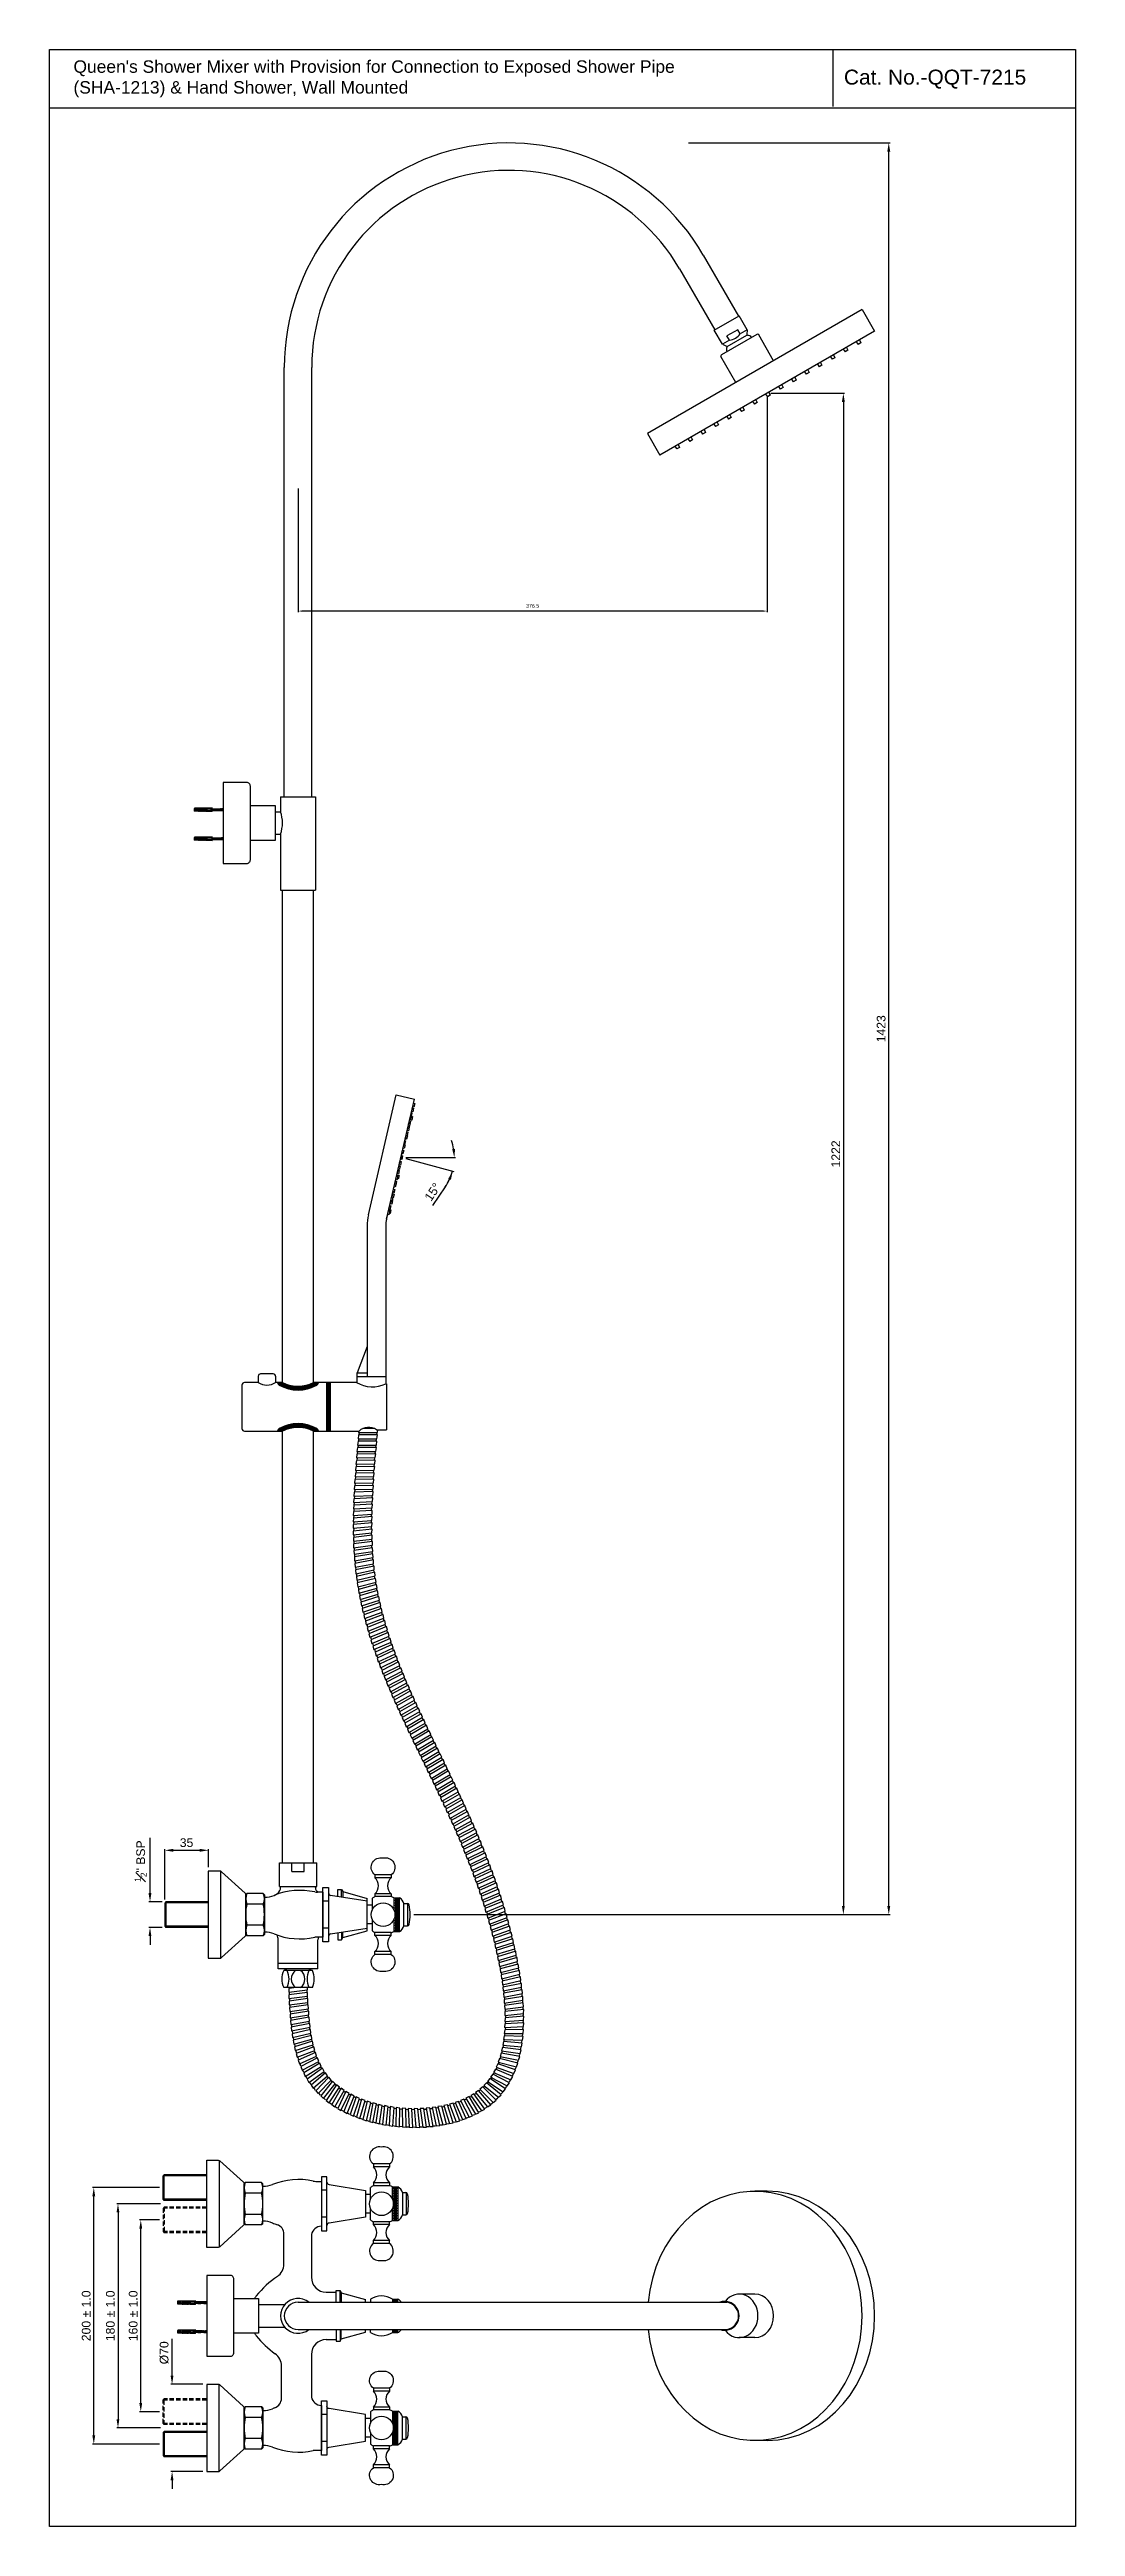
# Model space of a CAD drawing. Header units: millimetres. Extents: x 7820 to 8643, y -320 to 1669.
import ezdxf

# ---------------------------------------------------------------- set-up
doc = ezdxf.new("R2010")
doc.units = ezdxf.units.MM
doc.header["$MEASUREMENT"] = 0
doc.linetypes.add('HIDDEN2', pattern=[0.1875, 0.125, -0.0625])
doc.layers.add('AXES', color=7, linetype='Continuous')
doc.layers.add('GEOM', color=7, linetype='Continuous')
doc.styles.get("Standard").update_dxf_attribs({"font": 'arial.ttf'})
doc.dimstyles.new('Vikas', dxfattribs={"dimtxt": 3, "dimasz": 3, "dimexe": 1, "dimexo": 3, "dimgap": 2.5, "dimtad": 3, "dimdec": 1, "dimdsep": 46, "dimtxsty": 'Standard', "dimcen": 0.09, "dimadec": 1, "dimazin": 2, "dimtfac": 1, "dimtdec": 1, "dimtofl": 0, "dimtmove": 0, "dimatfit": 1, "dimfxl": 0, "dimtolj": 1, "dimtzin": 0, "dimarcsym": 0})
pattern_1 = [(45, (4800.15279, -442.12514), (-0.0883883476, 0.0883883476), [])]

msp = doc.modelspace()

# ---------------------------------------------------------------- texts
msp.add_text('Cat. No.-QQT-7215', height=12).set_placement((8457.54, 1640.96))
at = {"insert": (7839.27, 1660.42), "char_height": 10, "width": 784.4246, "attachment_point": 1}
msp.add_mtext("Queen's Shower Mixer with Provision for Connection to Exposed Shower Pipe\\P(SHA-1213) & Hand Shower, Wall Mounted", dxfattribs=at)

# ---------------------------------------------------------------- blocks, each defined once
blk = doc.blocks.new('*D2')
at = {"color": 0, "lineweight": -2, "transparency": 16777216}
for p, q in [((8399, 1393.2), (8458.1, 1393.2)), ((8457.1, 1386.2), (8457.1, 178.5)), ((8112.5, 171.5), (8458.1, 171.5))]:
    blk.add_line(p, q, dxfattribs=at)
at = {"color": 0, "transparency": 16777216}
for points in [[(8455.9, 1386.2), (8458.2, 1386.2), (8457.1, 1393.2)], [(8455.9, 178.5), (8458.2, 178.5), (8457.1, 171.5)]]:
    blk.add_solid(points, dxfattribs=at)
at = {"layer": 'Defpoints', "color": 0, "transparency": 16777216}
for p in [(8396, 1393.2), (8109.5, 171.5), (8457.1, 171.5)]:
    blk.add_point(p, dxfattribs=at)
at = {"color": 0, "transparency": 16777216, "insert": (8451, 782.3), "char_height": 7, "attachment_point": 5, "rotation": 90}
blk.add_mtext('\\A1;1222', dxfattribs=at)
blk = doc.blocks.new('*D3')
at = {"color": 0, "lineweight": -2, "transparency": 16777216}
for p, q in [((8332.8, 1594.1), (8494.5, 1594.1)), ((8493.5, 178.5), (8493.5, 1587.1)), ((8112.5, 171.5), (8494.5, 171.5))]:
    blk.add_line(p, q, dxfattribs=at)
at = {"color": 0, "transparency": 16777216}
for points in [[(8492.3, 1587.1), (8494.7, 1587.1), (8493.5, 1594.1)], [(8492.3, 178.5), (8494.7, 178.5), (8493.5, 171.5)]]:
    blk.add_solid(points, dxfattribs=at)
at = {"layer": 'Defpoints', "color": 0, "transparency": 16777216}
for p in [(8329.8, 1594.1), (8493.5, 1594.1), (8109.5, 171.5)]:
    blk.add_point(p, dxfattribs=at)
at = {"color": 0, "transparency": 16777216, "insert": (8487.4, 882.8), "char_height": 7, "attachment_point": 5, "rotation": 90}
blk.add_mtext('\\A1;1423', dxfattribs=at)
blk = doc.blocks.new('*D4')
at = {"color": 0, "lineweight": -2, "transparency": 16777216}
for p, q in [((8396, 1390.2), (8396, 1217.2)), ((8019.5, 1316.7), (8019.5, 1217.2)), ((8393, 1218.2), (8022.5, 1218.2))]:
    blk.add_line(p, q, dxfattribs=at)
at = {"color": 0, "transparency": 16777216}
for points in [[(8022.5, 1218.7), (8022.5, 1217.7), (8019.5, 1218.2)], [(8393, 1218.7), (8393, 1217.7), (8396, 1218.2)]]:
    blk.add_solid(points, dxfattribs=at)
at = {"layer": 'Defpoints', "color": 0, "transparency": 16777216}
for p in [(8396, 1393.2), (8019.5, 1319.7), (8019.5, 1218.2)]:
    blk.add_point(p, dxfattribs=at)
at = {"color": 0, "transparency": 16777216, "insert": (8207.7, 1222.3), "char_height": 3, "attachment_point": 5}
blk.add_mtext('\\A1;376.5', dxfattribs=at)
blk = doc.blocks.new('*D5')
at = {"color": 0, "lineweight": -2, "transparency": 16777216}
for p, q in [((7900.7, 188.7), (7900.7, 233.1)), ((7910.5, 181.7), (7899.7, 181.7)), ((7910.5, 161.2), (7899.7, 161.2)), ((7900.7, 154.2), (7900.7, 147.2))]:
    blk.add_line(p, q, dxfattribs=at)
at = {"color": 0, "transparency": 16777216}
for points in [[(7899.5, 188.7), (7901.8, 188.7), (7900.7, 181.7)], [(7899.5, 154.2), (7901.8, 154.2), (7900.7, 161.2)]]:
    blk.add_solid(points, dxfattribs=at)
at = {"layer": 'Defpoints', "color": 0, "transparency": 16777216}
for p in [(7913.5, 181.7), (7900.7, 161.2), (7913.5, 161.2)]:
    blk.add_point(p, dxfattribs=at)
at = {"color": 0, "transparency": 16777216, "insert": (7893.2, 214.4), "char_height": 7, "attachment_point": 5, "rotation": 90}
blk.add_mtext('\\A1;{\\H0.7x;\\S1#2;}" BSP', dxfattribs=at)
blk = doc.blocks.new('*D6')
at = {"color": 0, "lineweight": -2, "transparency": 16777216}
for p, q in [((7912.5, 183.7), (7912.5, 224.1)), ((7919.5, 223.1), (7940.5, 223.1)), ((7947.5, 209.5), (7947.5, 224.1))]:
    blk.add_line(p, q, dxfattribs=at)
at = {"color": 0, "transparency": 16777216}
for points in [[(7919.5, 224.3), (7919.5, 221.9), (7912.5, 223.1)], [(7940.5, 224.3), (7940.5, 221.9), (7947.5, 223.1)]]:
    blk.add_solid(points, dxfattribs=at)
at = {"layer": 'Defpoints', "color": 0, "transparency": 16777216}
for p in [(7947.5, 223.1), (7947.5, 206.5), (7912.5, 180.7)]:
    blk.add_point(p, dxfattribs=at)
at = {"color": 0, "transparency": 16777216, "insert": (7930, 229.2), "char_height": 7, "attachment_point": 5}
blk.add_mtext('\\A1;35', dxfattribs=at)
blk = doc.blocks.new('*D7')
at = {"color": 0, "lineweight": -2, "transparency": 16777216}
for p, q in [((7909.2, -60.7), (7874, -60.7)), ((7875, -67.7), (7875, -233.7)), ((7909.2, -240.7), (7874, -240.7))]:
    blk.add_line(p, q, dxfattribs=at)
at = {"color": 0, "transparency": 16777216}
for points in [[(7873.8, -67.7), (7876.1, -67.7), (7875, -60.7)], [(7873.8, -233.7), (7876.1, -233.7), (7875, -240.7)]]:
    blk.add_solid(points, dxfattribs=at)
at = {"layer": 'Defpoints', "color": 0, "transparency": 16777216}
for p in [(7912.2, -60.7), (7875, -240.7), (7912.2, -240.7)]:
    blk.add_point(p, dxfattribs=at)
at = {"color": 0, "transparency": 16777216, "insert": (7868.9, -150.7), "char_height": 7, "attachment_point": 5, "rotation": 90}
blk.add_mtext('\\A1;180 %%P 1.0', dxfattribs=at)
blk = doc.blocks.new('*D8')
at = {"color": 0, "lineweight": -2, "transparency": 16777216}
for p, q in [((7908.2, -73.7), (7892.3, -73.7)), ((7893.3, -220.7), (7893.3, -80.7)), ((7908.2, -227.7), (7892.3, -227.7))]:
    blk.add_line(p, q, dxfattribs=at)
at = {"color": 0, "transparency": 16777216}
for points in [[(7892.1, -80.7), (7894.4, -80.7), (7893.3, -73.7)], [(7892.1, -220.7), (7894.4, -220.7), (7893.3, -227.7)]]:
    blk.add_solid(points, dxfattribs=at)
at = {"layer": 'Defpoints', "color": 0, "transparency": 16777216}
for p in [(7893.3, -73.7), (7911.2, -73.7), (7911.2, -227.7)]:
    blk.add_point(p, dxfattribs=at)
at = {"color": 0, "transparency": 16777216, "insert": (7887.2, -150.7), "char_height": 7, "attachment_point": 5, "rotation": 90}
blk.add_mtext('\\A1;160 %%P 1.0', dxfattribs=at)
blk = doc.blocks.new('*D9')
at = {"color": 0, "lineweight": -2, "transparency": 16777216}
for p, q in [((7908.2, -47.7), (7854.6, -47.7)), ((7855.6, -246.7), (7855.6, -54.7)), ((7908.2, -253.7), (7854.6, -253.7))]:
    blk.add_line(p, q, dxfattribs=at)
at = {"color": 0, "transparency": 16777216}
for points in [[(7854.4, -54.7), (7856.7, -54.7), (7855.6, -47.7)], [(7854.4, -246.7), (7856.7, -246.7), (7855.6, -253.7)]]:
    blk.add_solid(points, dxfattribs=at)
at = {"layer": 'Defpoints', "color": 0, "transparency": 16777216}
for p in [(7855.6, -47.7), (7911.2, -47.7), (7911.2, -253.7)]:
    blk.add_point(p, dxfattribs=at)
at = {"color": 0, "transparency": 16777216, "insert": (7849.5, -150.7), "char_height": 7, "attachment_point": 5, "rotation": 90}
blk.add_mtext('\\A1;200 %%P 1.0', dxfattribs=at)
blk = doc.blocks.new('*D10')
at = {"color": 0, "lineweight": -2, "transparency": 16777216}
for p, q in [((7918.4, -198.7), (7918.4, -169.1)), ((7943.2, -205.7), (7917.4, -205.7)), ((7943.2, -275.7), (7917.4, -275.7)), ((7918.4, -282.7), (7918.4, -289.7))]:
    blk.add_line(p, q, dxfattribs=at)
at = {"color": 0, "transparency": 16777216}
for points in [[(7917.2, -198.7), (7919.5, -198.7), (7918.4, -205.7)], [(7917.2, -282.7), (7919.5, -282.7), (7918.4, -275.7)]]:
    blk.add_solid(points, dxfattribs=at)
at = {"layer": 'Defpoints', "color": 0, "transparency": 16777216}
for p in [(7946.2, -205.7), (7918.4, -275.7), (7946.2, -275.7)]:
    blk.add_point(p, dxfattribs=at)
at = {"color": 0, "transparency": 16777216, "insert": (7912.1, -180.4), "char_height": 7, "attachment_point": 5, "rotation": 90}
blk.add_mtext('\\A1;%%C70', dxfattribs=at)
blk = doc.blocks.new('*D11')
at = {"color": 0, "lineweight": -2, "transparency": 16777216}
for p, q in [((8105.9, 778.6), (8144.4, 768.2)), ((8106, 779.3), (8145.9, 779.3)), ((8137.6, 755.8), (8127.5, 740.8))]:
    blk.add_line(p, q, dxfattribs=at)
for start, end in [(9.5898, 19.1795), (325.7525, 345), (325.8205, 335.4102)]:
    blk.add_arc((8103, 779.3), 41.9, start, end, dxfattribs=at)
at = {"color": 0, "transparency": 16777216}
for points in [[(8145.5, 786.4), (8143.2, 786.2), (8144.9, 779.3)], [(8140, 762.3), (8142.2, 761.5), (8143.5, 768.5)]]:
    blk.add_solid(points, dxfattribs=at)
at = {"layer": 'Defpoints', "color": 0, "transparency": 16777216}
for p in [(8102, 779.3), (8102.1, 779.6), (8103, 779.3), (8103, 779.3), (8144.7, 775.7)]:
    blk.add_point(p, dxfattribs=at)
at = {"color": 0, "transparency": 16777216, "insert": (8127.5, 751.7), "char_height": 7, "attachment_point": 5, "rotation": 55.7525}
blk.add_mtext('\\A1;15°', dxfattribs=at)

# ---------------------------------------------------------------- dimensions: what is measured, and where the dimension line sits
for base, p1, p2, picture, middle in [((8493.51, 1594.06), (8109.47, 171.46), (8329.79, 1594.06), '*D3', (8487.43, 882.76)), ((8457.05, 171.46), (8395.97, 1393.16), (8109.47, 171.46), '*D2', (8451.04, 782.31))]:
    dim = msp.add_linear_dim(base=base, p1=p1, p2=p2, angle=90, dimstyle='Vikas', override={"dimtxt": 7, "dimasz": 7, "dimdec": 0})
    dim.commit()
    dim.dimension.update_dxf_attribs({"geometry": picture, "text_midpoint": middle})
dim = msp.add_linear_dim(base=(8019.47, 1218.22), p1=(8395.97, 1393.16), p2=(8019.47, 1319.66), dimstyle='Vikas')
dim.commit()
dim.dimension.update_dxf_attribs({"geometry": '*D4', "text_midpoint": (8207.72, 1222.25)})
dim = msp.add_angular_dim_2l(base=(8144.74, 775.69), line1=((8102.06, 779.59), (8103.03, 779.33)), line2=((8102, 779.33), (8103.03, 779.33)), dimstyle='Vikas', override={"dimtxt": 7, "dimasz": 7, "dimdec": 0})
dim.commit()
dim.dimension.update_dxf_attribs({"geometry": '*D11', "text_midpoint": (8127.53, 751.72)})
for base, p1, p2, text, picture, middle in [((7900.65, 161.21), (7913.47, 181.71), (7913.47, 161.21), '{\\H0.7x;\\S1#2;}" BSP', '*D5', (7900.65, 214.38)), ((7918.37, -275.72), (7946.17, -205.72), (7946.17, -275.72), '%%C<>', '*D10', (7918.37, -180.41))]:
    dim = msp.add_linear_dim(base=base, p1=p1, p2=p2, angle=90, text=text, dimstyle='Vikas', override={"dimtxt": 7, "dimasz": 7, "dimdec": 0})
    dim.commit()
    dim.dimension.update_dxf_attribs({"geometry": picture, "text_midpoint": middle, "dimtype": 160})
dim = msp.add_linear_dim(base=(7947.47, 223.12), p1=(7912.47, 180.71), p2=(7947.47, 206.46), dimstyle='Vikas', override={"dimtxt": 7, "dimasz": 7, "dimdec": 0})
dim.commit()
dim.dimension.update_dxf_attribs({"geometry": '*D6', "text_midpoint": (7929.97, 229.19)})
for base, p1, p2, text, picture, middle in [((7855.57, -47.72), (7911.17, -253.72), (7911.17, -47.72), '200 %%P 1.0', '*D9', (7849.5, -150.72)), ((7874.97, -240.72), (7912.17, -60.72), (7912.17, -240.72), '<> %%P 1.0', '*D7', (7868.89, -150.72)), ((7893.28, -73.72), (7911.17, -227.72), (7911.17, -73.72), '160 %%P 1.0', '*D8', (7887.21, -150.72))]:
    dim = msp.add_linear_dim(base=base, p1=p1, p2=p2, angle=90, text=text, dimstyle='Vikas', override={"dimtxt": 7, "dimasz": 7, "dimdec": 0})
    dim.commit()
    dim.dimension.update_dxf_attribs({"geometry": picture, "text_midpoint": middle})

# ---------------------------------------------------------------- hatches: boundary and pattern name
h = msp.add_hatch()
h.set_pattern_fill('ANSI31', color=256)
h.set_pattern_definition(pattern_1)
h.paths.add_polyline_path([(8004.46, 561.78, 0.1067332), (8003.83, 561.22, 0.0783216), (8003.06, 559.72), (8006.97, 559.72, -0.24), (8031.97, 559.72), (8035.88, 559.72, 0.0783216), (8035.11, 561.22, 0.1067332), (8034.48, 561.78, 0.2626851)])
h.paths.add_polyline_path([(8006.97, 598.72), (8003.06, 598.72, 0.0783216), (8003.83, 597.23, 0.1067332), (8004.46, 596.67, 0.2626851), (8034.48, 596.67, 0.1067332), (8035.11, 597.23, 0.0783216), (8035.88, 598.72), (8031.97, 598.72, -0.24)])
h = msp.add_hatch()
h.set_pattern_fill('ANSI31', color=256)
h.set_pattern_definition(pattern_1)
h.paths.add_polyline_path([(8042.47, 579.22), (8045.47, 579.22), (8045.47, 559.72), (8042.47, 559.72)])
h.paths.add_polyline_path([(8042.47, 598.72), (8045.47, 598.72), (8045.47, 579.22), (8042.47, 579.22)])

# ---------------------------------------------------------------- linework, layer by layer
for p, q in [((8448.58, 1669.11), (8448.58, 1623.28)), ((8643.29, 1622.11), (7820.09, 1622.11)), ((8325.64, 1492.97), (8353.94, 1443.95)), ((8344.7, 1503.97), (8373, 1454.95)), ((8472.14, 1460.23), (8299.8, 1360.73)), ((8353.51, 1443.7), (8373.43, 1455.2)), ((8379.93, 1443.94), (8373.43, 1455.2)), ((8472.14, 1460.23), (8482.14, 1442.91)), ((8482.14, 1442.91), (8309.8, 1343.41)), ((8360.01, 1432.44), (8353.51, 1443.7)), ((8387.76, 1440.38), (8359.18, 1423.88)), ((8365.64, 1435.69), (8360.01, 1432.44)), ((8360.01, 1432.44), (8363.42, 1430.89)), ((8372.3, 1444.16), (8363.64, 1439.16)), ((8365.64, 1435.69), (8363.64, 1439.16)), ((8363.7, 1430.54), (8379.73, 1439.79)), ((8374.3, 1440.69), (8372.3, 1444.16)), ((8379.93, 1443.94), (8374.3, 1440.69)), ((8379.93, 1443.94), (8379.57, 1440.21)), ((8401.12, 1419.23), (8389.12, 1440.02)), ((8467.42, 1434.41), (8468.84, 1432.35)), ((8471.09, 1433.65), (8468.84, 1432.35)), ((8470.01, 1435.91), (8471.09, 1433.65)), ((8008.47, 1069.06), (8008.47, 1413.88)), ((8030.47, 1069.06), (8030.47, 1413.88)), ((8370.81, 1401.73), (8358.81, 1422.52)), ((8436.24, 1416.41), (8437.66, 1414.35)), ((8439.91, 1415.65), (8437.66, 1414.35)), ((8438.84, 1417.91), (8439.91, 1415.65)), ((8446.63, 1422.41), (8448.05, 1420.35)), ((8450.31, 1421.65), (8448.05, 1420.35)), ((8449.23, 1423.91), (8450.31, 1421.65)), ((8457.02, 1428.41), (8458.45, 1426.35)), ((8460.7, 1427.65), (8458.45, 1426.35)), ((8459.62, 1429.91), (8460.7, 1427.65)), ((8394.67, 1392.41), (8396.09, 1390.35)), ((8397.27, 1393.91), (8398.34, 1391.65)), ((8405.06, 1398.41), (8406.49, 1396.35)), ((8408.74, 1397.65), (8406.49, 1396.35)), ((8407.66, 1399.91), (8408.74, 1397.65)), ((8415.45, 1404.41), (8416.88, 1402.35)), ((8419.13, 1403.65), (8416.88, 1402.35)), ((8418.05, 1405.91), (8419.13, 1403.65)), ((8425.85, 1410.41), (8427.27, 1408.35)), ((8429.52, 1409.65), (8427.27, 1408.35)), ((8428.44, 1411.91), (8429.52, 1409.65)), ((8363.49, 1374.41), (8364.92, 1372.35)), ((8367.17, 1373.65), (8364.92, 1372.35)), ((8366.09, 1375.91), (8367.17, 1373.65)), ((8373.89, 1380.41), (8375.31, 1378.35)), ((8377.56, 1379.65), (8375.31, 1378.35)), ((8376.48, 1381.91), (8377.56, 1379.65)), ((8384.28, 1386.41), (8385.7, 1384.35)), ((8387.95, 1385.65), (8385.7, 1384.35)), ((8386.88, 1387.91), (8387.95, 1385.65)), ((8398.34, 1391.65), (8396.09, 1390.35)), ((8299.8, 1360.73), (8309.8, 1343.41)), ((8332.32, 1356.41), (8333.74, 1354.35)), ((8335.99, 1355.65), (8333.74, 1354.35)), ((8334.91, 1357.91), (8335.99, 1355.65)), ((8342.71, 1362.41), (8344.13, 1360.35)), ((8346.38, 1361.65), (8344.13, 1360.35)), ((8345.31, 1363.91), (8346.38, 1361.65)), ((8353.1, 1368.41), (8354.52, 1366.35)), ((8356.78, 1367.65), (8354.52, 1366.35)), ((8355.7, 1369.91), (8356.78, 1367.65)), ((8321.92, 1350.41), (8323.35, 1348.35)), ((8325.6, 1349.65), (8323.35, 1348.35)), ((8324.52, 1351.91), (8325.6, 1349.65)), ((8001.04, 1057.06), (8005.47, 1057.06)), ((8005.47, 1069.06), (8033.47, 1069.06)), ((8005.47, 1069.06), (8005.47, 1057.06)), ((8033.47, 1069.06), (8033.47, 994.06)), ((8001.04, 1039.06), (8005.47, 1039.06)), ((8005.47, 1039.06), (8005.47, 994.06)), ((8005.47, 994.06), (8033.47, 994.06)), ((8006.97, 598.72), (8006.97, 994.06)), ((8031.97, 598.72), (8031.97, 994.06)), ((8075.89, 733.4), (8098.33, 829.61)), ((8090.5, 730), (8112.94, 826.2)), ((8098.33, 829.61), (8112.94, 826.2)), ((8111.53, 816), (8110.61, 816.22)), ((8111.29, 819.14), (8112.21, 818.93)), ((8112.44, 819.91), (8111.52, 820.12)), ((8112.21, 818.93), (8111.53, 816)), ((8112.2, 823.04), (8113.11, 822.83)), ((8113.11, 822.83), (8112.44, 819.91)), ((8105.6, 794.24), (8106.27, 797.16)), ((8106.23, 797), (8106.13, 797.03)), ((8106.27, 797.16), (8107.24, 796.94)), ((8107.24, 796.94), (8106.57, 794.01)), ((8106.81, 799.95), (8107.62, 799.76)), ((8107.62, 799.76), (8106.99, 797)), ((8107.1, 801.17), (8107.77, 804.09)), ((8108.07, 800.94), (8107.1, 801.17)), ((8107.77, 804.09), (8108.75, 803.87)), ((8107.81, 804.25), (8108.48, 807.17)), ((8108.78, 804.02), (8107.81, 804.25)), ((8108.75, 803.87), (8108.07, 800.94)), ((8108.48, 807.17), (8109.46, 806.94)), ((8108.56, 807.52), (8109.24, 810.44)), ((8109.54, 807.29), (8108.56, 807.52)), ((8109.46, 806.94), (8108.78, 804.02)), ((8109.24, 810.44), (8109.94, 810.28)), ((8110.04, 809.48), (8109.54, 807.29)), ((8110.23, 812.22), (8109.7, 812.34)), ((8109.77, 809.55), (8110.44, 812.47)), ((8110.74, 809.32), (8109.77, 809.55)), ((8110.9, 815.14), (8110.23, 812.22)), ((8110.39, 815.26), (8110.9, 815.14)), ((8110.44, 812.47), (8111.42, 812.25)), ((8111.42, 812.25), (8110.74, 809.32)), ((8100.61, 773.41), (8101.29, 776.33)), ((8101.29, 776.33), (8102.26, 776.11)), ((8102.26, 776.11), (8101.59, 773.18)), ((8102.39, 781.02), (8101.72, 778.1)), ((8102.39, 781.02), (8101.72, 778.1)), ((8101.72, 778.1), (8102.39, 781.02)), ((8101.72, 778.1), (8102.39, 781.02)), ((8102.69, 777.87), (8101.72, 778.1)), ((8102.69, 777.87), (8101.72, 778.1)), ((8102.69, 777.87), (8101.72, 778.1)), ((8102.69, 777.87), (8101.72, 778.1)), ((8102.39, 781.02), (8103.37, 780.8)), ((8102.39, 781.02), (8103.37, 780.8)), ((8102.39, 781.02), (8103.37, 780.8)), ((8102.39, 781.02), (8103.37, 780.8)), ((8103.37, 780.8), (8102.69, 777.87)), ((8103.37, 780.8), (8102.69, 777.87)), ((8103.37, 780.8), (8102.69, 777.87)), ((8103.37, 780.8), (8102.69, 777.87)), ((8102.7, 782.46), (8103.38, 785.39)), ((8103.68, 782.24), (8102.7, 782.46)), ((8103.38, 785.39), (8104.35, 785.16)), ((8104.35, 785.16), (8103.68, 782.24)), ((8104.68, 786.61), (8103.75, 786.82)), ((8104.43, 789.75), (8105.35, 789.53)), ((8104.95, 789.88), (8104.49, 789.99)), ((8105.35, 789.53), (8104.68, 786.61)), ((8105.63, 792.81), (8104.95, 789.88)), ((8105.17, 792.91), (8105.63, 792.81)), ((8106.57, 794.01), (8105.6, 794.24)), ((8097.5, 755.6), (8096.52, 755.82)), ((8096.96, 757.51), (8097.63, 760.44)), ((8097.2, 758.75), (8097.24, 758.74)), ((8098.17, 758.52), (8097.5, 755.6)), ((8097.63, 760.44), (8098.61, 760.21)), ((8098.83, 761.32), (8097.86, 761.54)), ((8097.93, 757.29), (8097.89, 757.3)), ((8098.61, 760.21), (8097.93, 757.29)), ((8098.53, 764.47), (8099.51, 764.24)), ((8098.65, 764.96), (8099.47, 764.77)), ((8099.51, 764.24), (8098.83, 761.32)), ((8099.88, 762.11), (8099.06, 762.3)), ((8099.11, 766.35), (8099.78, 769.28)), ((8100.08, 766.13), (8099.11, 766.35)), ((8099.36, 764.28), (8099.58, 765.26)), ((8099.58, 765.26), (8100.56, 765.03)), ((8100.74, 769.5), (8099.76, 769.72)), ((8099.78, 769.28), (8100.75, 769.05)), ((8100.56, 765.03), (8099.88, 762.11)), ((8100.75, 769.05), (8100.08, 766.13)), ((8100.44, 772.65), (8101.41, 772.42)), ((8101.59, 773.18), (8100.61, 773.41)), ((8101.41, 772.42), (8100.74, 769.5)), ((8092.02, 736.57), (8093, 736.34)), ((8093, 736.34), (8092.32, 733.42)), ((8093.18, 737.72), (8092.34, 737.92)), ((8092.76, 736.4), (8093.02, 737.52)), ((8093.02, 737.52), (8093.99, 737.29)), ((8093.03, 740.84), (8093.85, 740.65)), ((8093.85, 740.65), (8093.18, 737.72)), ((8093.99, 737.29), (8093.32, 734.37)), ((8093.74, 742.28), (8094.34, 744.87)), ((8094.72, 742.06), (8093.74, 742.28)), ((8094.96, 744.72), (8093.98, 744.95)), ((8094.66, 747.87), (8095.63, 747.64)), ((8095.39, 744.98), (8094.72, 742.06)), ((8095.63, 747.64), (8094.96, 744.72)), ((8094.97, 747.8), (8095.54, 750.23)), ((8095.04, 745.06), (8095.39, 744.98)), ((8095.42, 751.08), (8096.09, 754.01)), ((8096.39, 750.86), (8095.42, 751.08)), ((8095.83, 747.09), (8095.52, 747.16)), ((8095.54, 750.23), (8096.51, 750.01)), ((8096.51, 750.01), (8095.83, 747.09)), ((8096.09, 754.01), (8097.07, 753.78)), ((8097.07, 753.78), (8096.39, 750.86)), ((8074.84, 724.32), (8074.84, 603.61)), ((8089.84, 724.32), (8089.84, 597.71)), ((8090.5, 730), (8091.17, 732.92)), ((8092.32, 733.42), (8091.35, 733.64)), ((8093.32, 734.37), (8092.58, 734.54)), ((8074.84, 627.61), (8066.84, 606.61)), ((7974.47, 596.72), (7974.47, 561.72)), ((7987.47, 598.72), (7976.47, 598.72)), ((7987.47, 603.72), (7987.47, 598.72)), ((7999.47, 605.72), (7989.47, 605.72)), ((8001.47, 603.72), (8001.47, 598.72)), ((8006.97, 598.72), (8001.47, 598.72)), ((8066.51, 598.72), (8031.97, 598.72)), ((8042.47, 559.72), (8042.47, 598.72)), ((8045.47, 559.72), (8045.47, 598.72)), ((8066.84, 606.61), (8074.84, 606.61)), ((8066.84, 598.53), (8066.84, 606.61)), ((8066.84, 603.61), (8089.84, 603.61)), ((8089.87, 597.72), (8090.47, 597.72)), ((8090.47, 597.72), (8090.47, 560.72)), ((7976.47, 559.72), (8006.97, 559.72)), ((8006.97, 213.06), (8006.97, 559.72)), ((8031.97, 213.06), (8031.97, 559.72)), ((8031.97, 559.72), (8068.47, 559.72)), ((8068.26, 559.72), (8068.12, 558.71)), ((8068.12, 558.71), (8083.25, 558.67)), ((8068.57, 556.62), (8068.84, 558.68)), ((8080.82, 561.68), (8071.39, 561.7)), ((8082.47, 560.72), (8090.47, 560.72)), ((8082.69, 556.6), (8082.96, 558.66)), ((8083.25, 558.67), (8083.52, 560.72)), ((8066.74, 541.33), (8066.36, 538.33)), ((8066.36, 538.33), (8081.48, 538.4)), ((8081.86, 541.4), (8066.74, 541.33)), ((8067.17, 546.44), (8066.78, 543.43)), ((8066.78, 543.43), (8081.91, 543.46)), ((8066.82, 536.23), (8067.07, 538.29)), ((8082.3, 546.46), (8067.17, 546.44)), ((8067.61, 551.53), (8067.22, 548.53)), ((8067.22, 548.53), (8082.35, 548.53)), ((8067.24, 541.34), (8067.5, 543.4)), ((8082.74, 551.53), (8067.61, 551.53)), ((8068.07, 556.62), (8067.67, 553.62)), ((8067.67, 553.62), (8082.8, 553.6)), ((8067.67, 546.44), (8067.94, 548.5)), ((8083.19, 556.6), (8068.07, 556.62)), ((8068.12, 551.53), (8068.39, 553.59)), ((8080.94, 536.34), (8081.19, 538.41)), ((8081.36, 541.4), (8081.62, 543.46)), ((8081.48, 538.4), (8081.86, 541.4)), ((8081.79, 546.46), (8082.06, 548.52)), ((8081.91, 543.46), (8082.3, 546.46)), ((8082.24, 551.53), (8082.51, 553.59)), ((8082.35, 548.53), (8082.74, 551.53)), ((8082.8, 553.6), (8083.19, 556.6)), ((8065.18, 520.85), (8064.86, 517.84)), ((8064.86, 517.84), (8079.98, 518.2)), ((8080.3, 521.21), (8065.18, 520.85)), ((8065.53, 525.98), (8065.2, 522.98)), ((8065.2, 522.98), (8080.32, 523.24)), ((8065.36, 515.73), (8065.57, 517.79)), ((8080.66, 526.25), (8065.53, 525.98)), ((8065.91, 531.11), (8065.56, 528.1)), ((8065.56, 528.1), (8080.69, 528.29)), ((8065.68, 520.86), (8065.9, 522.93)), ((8081.04, 531.3), (8065.91, 531.11)), ((8066.31, 536.22), (8065.95, 533.22)), ((8065.95, 533.22), (8081.07, 533.34)), ((8066.04, 525.99), (8066.27, 528.06)), ((8081.44, 536.35), (8066.31, 536.22)), ((8066.42, 531.11), (8066.66, 533.18)), ((8079.47, 516.16), (8079.68, 518.22)), ((8079.8, 521.2), (8080.02, 523.26)), ((8079.98, 518.2), (8080.3, 521.21)), ((8080.15, 526.24), (8080.39, 528.31)), ((8080.32, 523.24), (8080.66, 526.25)), ((8080.53, 531.29), (8080.78, 533.36)), ((8080.69, 528.29), (8081.04, 531.3)), ((8081.07, 533.34), (8081.44, 536.35)), ((8064.12, 500.24), (8063.89, 497.22)), ((8063.89, 497.22), (8079, 498.07)), ((8064.32, 505.4), (8064.07, 502.39)), ((8064.07, 502.39), (8079.18, 503.09)), ((8079.22, 501.09), (8064.12, 500.24)), ((8064.57, 510.56), (8064.29, 507.55)), ((8064.29, 507.55), (8079.41, 508.13)), ((8079.43, 506.11), (8064.32, 505.4)), ((8064.86, 515.71), (8064.56, 512.7)), ((8064.56, 512.7), (8079.68, 513.16)), ((8079.69, 511.14), (8064.57, 510.56)), ((8064.62, 500.27), (8064.77, 502.34)), ((8064.82, 505.43), (8065, 507.5)), ((8079.98, 516.17), (8064.86, 515.71)), ((8065.07, 510.58), (8065.26, 512.65)), ((8078.55, 496.03), (8078.68, 498.11)), ((8078.72, 501.06), (8078.87, 503.13)), ((8078.93, 506.09), (8079.1, 508.16)), ((8079, 498.07), (8079.22, 501.09)), ((8079.18, 511.12), (8079.37, 513.19)), ((8079.18, 503.09), (8079.43, 506.11)), ((8079.41, 508.13), (8079.69, 511.14)), ((8079.68, 513.16), (8079.98, 516.17)), ((8063.81, 484.69), (8063.69, 481.67)), ((8063.69, 481.67), (8078.76, 483.03)), ((8063.86, 489.88), (8063.7, 486.86)), ((8063.7, 486.86), (8078.78, 488.03)), ((8063.84, 479.49), (8063.76, 476.47)), ((8063.76, 476.47), (8078.8, 478.03)), ((8063.96, 495.06), (8063.77, 492.05)), ((8063.77, 492.05), (8078.86, 493.05)), ((8078.88, 486.05), (8063.81, 484.69)), ((8078.88, 481.05), (8063.84, 479.49)), ((8078.94, 491.06), (8063.86, 489.88)), ((8079.05, 496.07), (8063.96, 495.06)), ((8064.32, 484.74), (8064.4, 486.81)), ((8064.34, 479.54), (8064.39, 481.62)), ((8064.36, 489.92), (8064.47, 492)), ((8064.46, 495.1), (8064.59, 497.17)), ((8078.38, 486), (8078.46, 488.08)), ((8078.38, 481), (8078.43, 483.08)), ((8078.44, 491.02), (8078.54, 493.09)), ((8078.45, 476), (8078.47, 478.08)), ((8078.76, 483.03), (8078.88, 486.05)), ((8078.78, 488.03), (8078.94, 491.06)), ((8078.8, 478.03), (8078.88, 481.05)), ((8078.86, 493.05), (8079.05, 496.07)), ((8063.93, 474.29), (8063.89, 471.26)), ((8063.89, 471.26), (8078.91, 473.04)), ((8078.95, 476.06), (8063.93, 474.29)), ((8079.09, 471.08), (8064.09, 469.07)), ((8064.09, 469.07), (8064.1, 466.05)), ((8064.1, 466.05), (8079.1, 468.06)), ((8079.3, 466.12), (8064.34, 463.86)), ((8064.34, 463.86), (8064.4, 460.83)), ((8064.4, 460.83), (8079.36, 463.09)), ((8064.43, 474.35), (8064.45, 476.42)), ((8064.59, 469.14), (8064.59, 471.22)), ((8079.59, 461.16), (8064.68, 458.63)), ((8064.68, 458.63), (8064.79, 455.61)), ((8064.79, 455.61), (8079.71, 458.14)), ((8064.84, 463.93), (8064.8, 466.01)), ((8065.18, 458.72), (8065.1, 460.8)), ((8078.59, 471.02), (8078.58, 473.1)), ((8078.8, 466.04), (8078.76, 468.12)), ((8078.91, 473.04), (8078.95, 476.06)), ((8079.1, 461.08), (8079.02, 463.15)), ((8079.1, 468.06), (8079.09, 471.08)), ((8079.36, 463.09), (8079.3, 466.12)), ((8079.48, 456.13), (8079.36, 458.2)), ((8079.71, 458.14), (8079.59, 461.16)), ((8079.97, 456.22), (8065.11, 453.41)), ((8065.11, 453.41), (8065.28, 450.39)), ((8065.28, 450.39), (8080.15, 453.2)), ((8065.61, 453.5), (8065.49, 455.58)), ((8080.45, 451.3), (8065.64, 448.19)), ((8065.64, 448.19), (8065.88, 445.17)), ((8065.88, 445.17), (8080.68, 448.28)), ((8066.14, 448.29), (8065.98, 450.36)), ((8081.02, 446.39), (8066.28, 442.98)), ((8066.28, 442.98), (8066.58, 439.96)), ((8066.77, 443.09), (8066.57, 445.16)), ((8066.58, 439.96), (8081.32, 443.38)), ((8081.69, 441.49), (8067.03, 437.78)), ((8067.03, 437.78), (8067.38, 434.78)), ((8067.52, 437.91), (8067.27, 439.97)), ((8067.38, 434.78), (8082.05, 438.48)), ((8079.95, 451.2), (8079.79, 453.27)), ((8080.15, 453.2), (8079.97, 456.22)), ((8080.53, 446.27), (8080.33, 448.34)), ((8080.68, 448.28), (8080.45, 451.3)), ((8081.2, 441.36), (8080.96, 443.43)), ((8081.32, 443.38), (8081.02, 446.39)), ((8082.05, 438.48), (8081.69, 441.49)), ((8081.98, 436.46), (8081.69, 438.52)), ((8082.46, 436.59), (8067.87, 432.61)), ((8067.87, 432.61), (8068.29, 429.61)), ((8068.36, 432.74), (8068.07, 434.8)), ((8068.29, 429.61), (8082.88, 433.6)), ((8083.33, 431.71), (8068.82, 427.45)), ((8068.82, 427.45), (8069.29, 424.46)), ((8069.3, 427.59), (8068.98, 429.65)), ((8069.29, 424.46), (8083.8, 428.73)), ((8084.29, 426.85), (8069.86, 422.32)), ((8069.86, 422.32), (8070.38, 419.34)), ((8070.34, 422.47), (8069.98, 424.52)), ((8070.38, 419.34), (8084.82, 423.87)), ((8085.34, 422), (8070.99, 417.21)), ((8071.47, 417.37), (8071.08, 419.41)), ((8071.57, 414.24), (8085.92, 419.03)), ((8082.88, 433.6), (8082.46, 436.59)), ((8082.85, 431.57), (8082.53, 433.63)), ((8083.8, 428.73), (8083.33, 431.71)), ((8083.81, 426.7), (8083.45, 428.75)), ((8084.82, 423.87), (8084.29, 426.85)), ((8084.87, 421.84), (8084.47, 423.88)), ((8085.92, 419.03), (8085.34, 422)), ((8086.01, 416.99), (8085.58, 419.03)), ((8070.99, 417.21), (8071.57, 414.24)), ((8086.48, 417.16), (8072.22, 412.13)), ((8072.22, 412.13), (8072.85, 409.17)), ((8072.69, 412.3), (8072.26, 414.33)), ((8072.85, 409.17), (8087.11, 414.2)), ((8087.71, 412.34), (8073.53, 407.07)), ((8073.53, 407.07), (8074.21, 404.13)), ((8074, 407.25), (8073.54, 409.28)), ((8074.21, 404.13), (8088.39, 409.39)), ((8075.39, 402.23), (8074.89, 404.25)), ((8089.02, 407.54), (8074.92, 402.05)), ((8074.92, 402.05), (8075.65, 399.11)), ((8075.65, 399.11), (8089.74, 404.6)), ((8076.86, 397.23), (8076.33, 399.25)), ((8090.4, 402.75), (8076.39, 397.04)), ((8077.16, 394.12), (8091.17, 399.83)), ((8091.86, 397.98), (8077.94, 392.07)), ((8087.11, 414.2), (8086.48, 417.16)), ((8087.24, 412.17), (8086.77, 414.19)), ((8088.39, 409.39), (8087.71, 412.34)), ((8088.55, 407.36), (8088.05, 409.37)), ((8089.74, 404.6), (8089.02, 407.54)), ((8089.93, 402.56), (8089.41, 404.57)), ((8091.17, 399.83), (8090.4, 402.75)), ((8091.4, 397.78), (8090.84, 399.79)), ((8092.67, 395.07), (8091.86, 397.98)), ((8076.39, 397.04), (8077.16, 394.12)), ((8078.4, 392.27), (8077.84, 394.27)), ((8077.94, 392.07), (8078.75, 389.16)), ((8078.75, 389.16), (8092.67, 395.07)), ((8080.01, 387.33), (8079.43, 389.32)), ((8093.39, 393.23), (8079.55, 387.13)), ((8079.55, 387.13), (8080.4, 384.22)), ((8080.4, 384.22), (8094.25, 390.32)), ((8081.69, 382.42), (8081.08, 384.4)), ((8094.99, 388.49), (8081.23, 382.21)), ((8081.23, 382.21), (8082.12, 379.32)), ((8082.12, 379.32), (8095.88, 385.6)), ((8083.43, 377.53), (8082.8, 379.51)), ((8096.66, 383.77), (8082.98, 377.32)), ((8083.9, 374.44), (8097.58, 380.89)), ((8098.38, 379.06), (8084.78, 372.46)), ((8092.93, 393.02), (8092.35, 395.02)), ((8094.25, 390.32), (8093.39, 393.23)), ((8094.54, 388.28), (8093.92, 390.27)), ((8095.88, 385.6), (8094.99, 388.49)), ((8096.2, 383.55), (8095.57, 385.53)), ((8097.58, 380.89), (8096.66, 383.77)), ((8097.93, 378.84), (8097.27, 380.82)), ((8099.34, 376.19), (8098.38, 379.06)), ((8082.98, 377.32), (8083.9, 374.44)), ((8085.23, 372.68), (8084.57, 374.65)), ((8084.78, 372.46), (8085.74, 369.59)), ((8085.74, 369.59), (8099.34, 376.19)), ((8087.08, 367.84), (8086.4, 369.81)), ((8100.17, 374.37), (8086.63, 367.62)), ((8086.63, 367.62), (8087.62, 364.76)), ((8087.62, 364.76), (8101.16, 371.51)), ((8088.98, 363.04), (8088.28, 364.99)), ((8102, 369.7), (8088.54, 362.81)), ((8088.54, 362.81), (8089.55, 359.96)), ((8089.55, 359.96), (8103.02, 366.85)), ((8090.93, 358.25), (8090.21, 360.21)), ((8103.89, 365.04), (8090.49, 358.02)), ((8090.49, 358.02), (8091.53, 355.18)), ((8091.53, 355.18), (8104.93, 362.2)), ((8105.82, 360.39), (8092.48, 353.26)), ((8099.71, 374.15), (8099.03, 376.11)), ((8101.16, 371.51), (8100.17, 374.37)), ((8101.55, 369.47), (8100.85, 371.43)), ((8103.02, 366.85), (8102, 369.7)), ((8103.44, 364.8), (8102.72, 366.75)), ((8104.93, 362.2), (8103.89, 365.04)), ((8105.37, 360.15), (8104.64, 362.09)), ((8106.89, 357.56), (8105.82, 360.39)), ((8092.92, 353.49), (8092.19, 355.44)), ((8092.48, 353.26), (8093.55, 350.43)), ((8093.55, 350.43), (8106.89, 357.56)), ((8094.95, 348.76), (8094.2, 350.7)), ((8107.79, 355.75), (8094.51, 348.52)), ((8094.51, 348.52), (8095.6, 345.69)), ((8095.6, 345.69), (8108.88, 352.93)), ((8097.01, 344.04), (8096.25, 345.97)), ((8109.81, 351.12), (8096.57, 343.79)), ((8096.57, 343.79), (8097.68, 340.98)), ((8097.68, 340.98), (8110.92, 348.31)), ((8099.11, 339.34), (8098.33, 341.27)), ((8111.85, 346.5), (8098.67, 339.09)), ((8098.67, 339.09), (8099.8, 336.29)), ((8099.8, 336.29), (8112.98, 343.7)), ((8113.94, 341.9), (8100.79, 334.41)), ((8101.93, 331.61), (8115.08, 339.1)), ((8107.35, 355.51), (8106.6, 357.45)), ((8108.88, 352.93), (8107.79, 355.75)), ((8109.36, 350.88), (8108.6, 352.81)), ((8110.92, 348.31), (8109.81, 351.12)), ((8111.42, 346.26), (8110.64, 348.19)), ((8112.98, 343.7), (8111.85, 346.5)), ((8113.5, 341.65), (8112.71, 343.57)), ((8115.08, 339.1), (8113.94, 341.9)), ((8115.61, 337.04), (8114.81, 338.96)), ((8101.23, 334.66), (8100.44, 336.58)), ((8100.79, 334.41), (8101.93, 331.61)), ((8103.37, 330), (8102.58, 331.92)), ((8116.05, 337.29), (8102.94, 329.74)), ((8102.94, 329.74), (8104.1, 326.95)), ((8104.1, 326.95), (8117.2, 334.5)), ((8105.54, 325.35), (8104.74, 327.26)), ((8118.18, 332.7), (8105.1, 325.09)), ((8105.1, 325.09), (8106.27, 322.3)), ((8106.27, 322.3), (8119.35, 329.91)), ((8107.72, 320.71), (8106.91, 322.62)), ((8120.34, 328.11), (8107.29, 320.46)), ((8107.29, 320.46), (8108.47, 317.67)), ((8108.47, 317.67), (8121.52, 325.32)), ((8122.52, 323.52), (8109.49, 315.83)), ((8110.68, 313.05), (8123.7, 320.74)), ((8124.71, 318.94), (8111.7, 311.22)), ((8117.2, 334.5), (8116.05, 337.29)), ((8117.74, 332.45), (8116.94, 334.36)), ((8119.35, 329.91), (8118.18, 332.7)), ((8119.9, 327.85), (8119.09, 329.77)), ((8121.52, 325.32), (8120.34, 328.11)), ((8122.08, 323.26), (8121.26, 325.18)), ((8123.7, 320.74), (8122.52, 323.52)), ((8124.27, 318.68), (8123.45, 320.59)), ((8125.9, 316.16), (8124.71, 318.94)), ((8109.92, 316.09), (8109.11, 318)), ((8109.49, 315.83), (8110.68, 313.05)), ((8112.13, 311.47), (8111.31, 313.38)), ((8111.7, 311.22), (8112.89, 308.44)), ((8112.89, 308.44), (8125.9, 316.16)), ((8114.35, 306.87), (8113.53, 308.78)), ((8126.91, 314.35), (8113.92, 306.61)), ((8113.92, 306.61), (8115.12, 303.83)), ((8115.12, 303.83), (8128.11, 311.57)), ((8116.57, 302.27), (8115.75, 304.18)), ((8129.13, 309.77), (8116.14, 302.01)), ((8116.14, 302.01), (8117.34, 299.24)), ((8117.34, 299.24), (8130.33, 306.99)), ((8118.8, 297.68), (8117.97, 299.59)), ((8131.35, 305.18), (8118.37, 297.42)), ((8119.57, 294.64), (8132.56, 302.4)), ((8133.58, 300.59), (8120.59, 292.83)), ((8126.48, 314.09), (8125.66, 316)), ((8128.11, 311.57), (8126.91, 314.35)), ((8128.7, 309.51), (8127.87, 311.42)), ((8130.33, 306.99), (8129.13, 309.77)), ((8130.92, 304.92), (8130.09, 306.83)), ((8132.56, 302.4), (8131.35, 305.18)), ((8133.15, 300.33), (8132.32, 302.24)), ((8134.78, 297.81), (8133.58, 300.59)), ((8118.37, 297.42), (8119.57, 294.64)), ((8121.03, 293.09), (8120.2, 295)), ((8120.59, 292.83), (8121.8, 290.06)), ((8121.8, 290.06), (8134.78, 297.81)), ((8123.25, 288.51), (8122.43, 290.42)), ((8135.81, 296), (8122.82, 288.25)), ((8122.82, 288.25), (8124.02, 285.47)), ((8124.02, 285.47), (8137.01, 293.22)), ((8125.47, 283.93), (8124.65, 285.83)), ((8138.04, 291.4), (8125.04, 283.67)), ((8125.04, 283.67), (8126.23, 280.89)), ((8126.23, 280.89), (8139.24, 288.62)), ((8127.68, 279.34), (8126.86, 281.25)), ((8140.26, 286.79), (8127.25, 279.09)), ((8127.25, 279.09), (8128.44, 276.31)), ((8128.44, 276.31), (8141.45, 284.01)), ((8142.48, 282.18), (8129.45, 274.51)), ((8130.63, 271.72), (8143.67, 279.4)), ((8135.38, 295.74), (8134.55, 297.65)), ((8137.01, 293.22), (8135.81, 296)), ((8137.61, 291.14), (8136.78, 293.05)), ((8139.24, 288.62), (8138.04, 291.4)), ((8139.83, 286.54), (8139.01, 288.45)), ((8141.45, 284.01), (8140.26, 286.79)), ((8142.05, 281.92), (8141.23, 283.84)), ((8143.67, 279.4), (8142.48, 282.18)), ((8144.26, 277.3), (8143.45, 279.22)), ((8129.88, 274.76), (8129.07, 276.67)), ((8129.45, 274.51), (8130.63, 271.72)), ((8132.07, 270.18), (8131.26, 272.09)), ((8144.69, 277.56), (8131.63, 269.92)), ((8131.63, 269.92), (8132.81, 267.13)), ((8132.81, 267.13), (8145.87, 274.77)), ((8134.24, 265.59), (8133.44, 267.51)), ((8146.89, 272.93), (8133.8, 265.34)), ((8133.8, 265.34), (8134.97, 262.54)), ((8134.97, 262.54), (8148.06, 270.14)), ((8136.4, 261), (8135.6, 262.92)), ((8149.07, 268.29), (8135.96, 260.75)), ((8135.96, 260.75), (8137.11, 257.95)), ((8137.11, 257.95), (8150.23, 265.49)), ((8151.24, 263.63), (8138.09, 256.15)), ((8139.24, 253.35), (8152.38, 260.83)), ((8153.39, 258.97), (8140.21, 251.55)), ((8145.87, 274.77), (8144.69, 277.56)), ((8146.45, 272.67), (8145.65, 274.59)), ((8148.06, 270.14), (8146.89, 272.93)), ((8148.64, 268.03), (8147.84, 269.96)), ((8150.23, 265.49), (8149.07, 268.29)), ((8150.8, 263.38), (8150.02, 265.31)), ((8152.38, 260.83), (8151.24, 263.63)), ((8152.95, 258.72), (8152.17, 260.65)), ((8154.52, 256.16), (8153.39, 258.97)), ((8138.53, 256.4), (8137.75, 258.32)), ((8138.09, 256.15), (8139.24, 253.35)), ((8140.65, 251.79), (8139.87, 253.72)), ((8140.21, 251.55), (8141.34, 248.74)), ((8141.34, 248.74), (8154.52, 256.16)), ((8142.74, 247.18), (8141.97, 249.12)), ((8155.52, 254.29), (8142.29, 246.94)), ((8142.29, 246.94), (8143.41, 244.13)), ((8143.41, 244.13), (8156.63, 251.47)), ((8144.8, 242.56), (8144.04, 244.5)), ((8157.62, 249.59), (8144.36, 242.32)), ((8144.36, 242.32), (8145.46, 239.5)), ((8145.46, 239.5), (8158.72, 246.77)), ((8146.84, 237.93), (8146.09, 239.88)), ((8159.7, 244.88), (8146.39, 237.69)), ((8147.47, 234.87), (8160.78, 242.06)), ((8161.75, 240.16), (8148.4, 233.06)), ((8155.08, 254.04), (8154.31, 255.97)), ((8156.63, 251.47), (8155.52, 254.29)), ((8157.18, 249.35), (8156.42, 251.29)), ((8158.72, 246.77), (8157.62, 249.59)), ((8159.26, 244.64), (8158.51, 246.59)), ((8160.78, 242.06), (8159.7, 244.88)), ((8161.31, 239.92), (8160.58, 241.87)), ((8162.82, 237.33), (8161.75, 240.16)), ((8146.39, 237.69), (8147.47, 234.87)), ((8148.84, 233.29), (8148.11, 235.24)), ((8148.4, 233.06), (8149.46, 230.22)), ((8149.46, 230.22), (8162.82, 237.33)), ((8150.82, 228.64), (8150.1, 230.6)), ((8163.77, 235.42), (8150.37, 228.41)), ((8150.37, 228.41), (8151.41, 225.57)), ((8151.41, 225.57), (8164.82, 232.58)), ((8152.76, 223.98), (8152.05, 225.94)), ((8165.76, 230.66), (8152.31, 223.75)), ((8152.31, 223.75), (8153.33, 220.91)), ((8153.33, 220.91), (8166.79, 227.81)), ((8154.66, 219.31), (8153.97, 221.27)), ((8167.72, 225.89), (8154.21, 219.08)), ((8154.21, 219.08), (8155.21, 216.23)), ((8155.21, 216.23), (8168.72, 223.03)), ((8169.64, 221.1), (8156.08, 214.4)), ((8163.33, 235.18), (8162.61, 237.14)), ((8164.82, 232.58), (8163.77, 235.42)), ((8165.32, 230.43), (8164.61, 232.39)), ((8166.79, 227.81), (8165.76, 230.66)), ((8167.27, 225.66), (8166.58, 227.62)), ((8168.72, 223.03), (8167.72, 225.89)), ((8169.19, 220.87), (8168.52, 222.84)), ((8170.62, 218.23), (8169.64, 221.1)), ((7957.41, 136.59), (7957.41, 206.33)), ((8004.47, 213.06), (8034.47, 213.06)), ((8004.47, 194.06), (8004.47, 213.06)), ((8014.47, 206.06), (8014.47, 213.06)), ((8014.47, 206.06), (8024.47, 206.06)), ((8024.47, 206.06), (8024.47, 213.06)), ((8034.47, 194.06), (8034.47, 213.06)), ((8094.22, 203.39), (8081.22, 203.39)), ((8081.22, 203.39), (8081.22, 201.09)), ((8094.22, 201.09), (8081.22, 201.09)), ((8094.22, 203.39), (8094.22, 201.09)), ((8156.53, 214.62), (8155.86, 216.59)), ((8156.08, 214.4), (8157.05, 211.54)), ((8157.05, 211.54), (8170.62, 218.23)), ((8158.36, 209.93), (8157.7, 211.9)), ((8171.52, 216.29), (8157.9, 209.71)), ((8157.9, 209.71), (8158.86, 206.84)), ((8158.86, 206.84), (8172.48, 213.41)), ((8160.14, 205.21), (8159.51, 207.19)), ((8173.37, 211.46), (8159.69, 205)), ((8159.69, 205), (8160.62, 202.12)), ((8160.62, 202.12), (8174.29, 208.58)), ((8161.89, 200.49), (8161.27, 202.47)), ((8175.17, 206.61), (8161.43, 200.28)), ((8161.43, 200.28), (8162.33, 197.39)), ((8162.33, 197.39), (8176.07, 203.73)), ((8176.93, 201.75), (8163.13, 195.54)), ((8171.07, 216.07), (8170.42, 218.04)), ((8172.48, 213.41), (8171.52, 216.29)), ((8172.91, 211.24), (8172.27, 213.22)), ((8174.29, 208.58), (8173.37, 211.46)), ((8174.71, 206.4), (8174.09, 208.39)), ((8176.07, 203.73), (8175.17, 206.61)), ((8176.47, 201.54), (8175.87, 203.53)), ((8177.8, 198.85), (8176.93, 201.75)), ((7913.47, 181.71), (7912.47, 180.71)), ((7912.47, 180.71), (7912.47, 162.21)), ((7947.47, 181.71), (7913.47, 181.71)), ((7913.47, 181.71), (7913.47, 161.21)), ((7947.47, 180.81), (7913.47, 180.81)), ((7977.47, 187.46), (7978.47, 188.46)), ((7977.47, 187.46), (7977.47, 155.46)), ((7991.47, 188.46), (7978.47, 188.46)), ((7991.47, 179.96), (7978.47, 179.96)), ((7992.47, 187.46), (7991.47, 188.46)), ((7992.47, 187.46), (7992.47, 155.46)), ((7992.47, 157.46), (7992.47, 185.46)), ((7992.76, 185.46), (7992.47, 185.46)), ((8004.47, 194.06), (8034.47, 194.06)), ((8005.47, 193.18), (8005.47, 194.06)), ((8033.47, 193.18), (8033.47, 194.06)), ((8039.47, 189.46), (8035.01, 189.46)), ((8039.47, 189.46), (8039.47, 153.46)), ((8043.97, 182.33), (8039.47, 182.33)), ((8074.97, 182.21), (8045.65, 186.94)), ((8051.47, 191.71), (8054.47, 191.71)), ((8051.47, 186), (8051.47, 191.71)), ((8054.47, 185.52), (8054.47, 191.71)), ((8054.47, 191.71), (8055.48, 189.96)), ((8055.48, 189.96), (8074.97, 184.46)), ((8055.48, 189.96), (8055.48, 185.35)), ((8074.97, 158.46), (8074.97, 184.46)), ((8078.97, 184.46), (8078.97, 175.16)), ((8094.22, 188.19), (8081.22, 188.19)), ((8081.22, 188.19), (8081.22, 185.89)), ((8094.22, 185.89), (8081.22, 185.89)), ((8094.22, 185.89), (8081.22, 185.89)), ((8094.22, 188.19), (8094.22, 185.89)), ((8096.47, 184.96), (8096.47, 175.16)), ((8096.47, 184.96), (8100.97, 184.96)), ((8096.47, 184.96), (8096.47, 175.16)), ((8096.47, 182.96), (8100.97, 182.96)), ((8096.47, 180.96), (8100.97, 180.96)), ((8097.47, 183.96), (8099.97, 183.96)), ((8097.47, 181.96), (8099.97, 181.96)), ((8097.47, 179.96), (8099.97, 179.96)), ((8100.97, 157.96), (8100.97, 184.96)), ((8104.47, 180.46), (8107.2, 180.46)), ((8104.47, 162.46), (8104.47, 180.46)), ((8107.47, 162.46), (8107.47, 180.46)), ((8163.59, 195.75), (8162.99, 197.74)), ((8163.13, 195.54), (8164.01, 192.65)), ((8164.01, 192.65), (8177.8, 198.85)), ((8165.25, 191), (8164.67, 192.99)), ((8178.64, 196.87), (8164.79, 190.8)), ((8164.79, 190.8), (8165.63, 187.89)), ((8165.63, 187.89), (8179.49, 193.96)), ((8166.86, 186.23), (8166.3, 188.23)), ((8180.31, 191.97), (8166.4, 186.03)), ((8166.4, 186.03), (8167.21, 183.12)), ((8167.21, 183.12), (8181.13, 189.05)), ((8168.42, 181.45), (8167.88, 183.46)), ((8181.93, 187.05), (8167.96, 181.26)), ((8167.96, 181.26), (8168.74, 178.34)), ((8168.74, 178.34), (8182.72, 184.13)), ((8183.5, 182.11), (8169.47, 176.47)), ((8170.22, 173.54), (8184.26, 179.19)), ((8178.18, 196.67), (8177.6, 198.66)), ((8179.49, 193.96), (8178.64, 196.87)), ((8179.85, 191.77), (8179.28, 193.77)), ((8181.13, 189.05), (8180.31, 191.97)), ((8181.46, 186.86), (8180.92, 188.86)), ((8182.72, 184.13), (8181.93, 187.05)), ((8183.03, 181.93), (8182.51, 183.94)), ((8184.26, 179.19), (8183.5, 182.11)), ((7912.47, 162.21), (7913.47, 161.21)), ((7947.47, 162.11), (7913.47, 162.11)), ((7947.47, 161.21), (7913.47, 161.21)), ((7991.47, 162.96), (7978.47, 162.96)), ((8043.97, 160.58), (8039.47, 160.58)), ((8045.65, 155.98), (8074.97, 160.71)), ((8078.97, 178.96), (8074.97, 178.96)), ((8078.97, 163.96), (8074.97, 163.96)), ((8078.97, 167.76), (8078.97, 158.46)), ((8096.47, 178.96), (8100.97, 178.96)), ((8096.47, 176.96), (8100.97, 176.96)), ((8096.47, 174.96), (8100.97, 174.96)), ((8096.47, 167.76), (8096.47, 157.96)), ((8096.47, 167.76), (8096.47, 157.96)), ((8096.47, 166.96), (8100.97, 166.96)), ((8096.47, 164.96), (8100.97, 164.96)), ((8096.47, 162.96), (8100.97, 162.96)), ((8096.47, 160.96), (8100.97, 160.96)), ((8096.88, 168.96), (8100.97, 168.96)), ((8097.1, 172.96), (8100.97, 172.96)), ((8097.21, 170.96), (8100.97, 170.96)), ((8097.47, 177.96), (8099.97, 177.96)), ((8097.47, 175.96), (8099.97, 175.96)), ((8097.47, 173.96), (8099.97, 173.96)), ((8097.47, 167.96), (8099.97, 167.96)), ((8097.47, 165.96), (8099.97, 165.96)), ((8097.47, 163.96), (8099.97, 163.96)), ((8097.47, 161.96), (8099.97, 161.96)), ((8097.47, 159.96), (8099.97, 159.96)), ((8097.57, 169.96), (8099.97, 169.96)), ((8097.7, 171.96), (8099.97, 171.96)), ((8104.47, 162.46), (8107.2, 162.46)), ((8169.94, 176.65), (8169.42, 178.67)), ((8169.47, 176.47), (8170.22, 173.54)), ((8171.4, 171.85), (8170.9, 173.86)), ((8185.02, 177.16), (8170.93, 171.66)), ((8170.93, 171.66), (8171.66, 168.72)), ((8171.66, 168.72), (8185.75, 174.22)), ((8172.81, 167.02), (8172.33, 169.05)), ((8186.49, 172.19), (8172.34, 166.84)), ((8172.34, 166.84), (8173.03, 163.9)), ((8173.03, 163.9), (8187.18, 169.25)), ((8187.9, 167.2), (8173.7, 162.01)), ((8173.7, 162.01), (8174.36, 159.06)), ((8174.17, 162.18), (8173.71, 164.21)), ((8174.36, 159.06), (8188.57, 164.25)), ((8189.27, 162.2), (8175, 157.17)), ((8175.48, 157.33), (8175.04, 159.37)), ((8175.63, 154.21), (8189.89, 159.24)), ((8184.55, 176.98), (8184.05, 179)), ((8185.75, 174.22), (8185.02, 177.16)), ((8186.02, 172.01), (8185.54, 174.04)), ((8187.18, 169.25), (8186.49, 172.19)), ((8187.43, 167.03), (8186.98, 169.06)), ((8188.57, 164.25), (8187.9, 167.2)), ((8188.79, 162.03), (8188.36, 164.07)), ((8189.89, 159.24), (8189.27, 162.2)), ((7977.47, 155.46), (7978.47, 154.46)), ((7991.47, 154.46), (7978.47, 154.46)), ((7992.47, 155.46), (7991.47, 154.46)), ((7992.76, 157.46), (7992.47, 157.46)), ((8003.47, 127.96), (8003.47, 151.14)), ((8039.47, 153.46), (8035.01, 153.46)), ((8035.47, 127.96), (8035.47, 151.14)), ((8051.47, 156.92), (8051.47, 151.21)), ((8051.47, 151.21), (8054.47, 151.21)), ((8054.47, 157.4), (8054.47, 151.21)), ((8054.47, 151.21), (8055.48, 152.96)), ((8055.48, 152.96), (8074.97, 158.46)), ((8055.48, 152.96), (8055.48, 157.57)), ((8094.22, 157.03), (8081.22, 157.03)), ((8081.22, 154.73), (8081.22, 157.03)), ((8094.22, 154.73), (8081.22, 154.73)), ((8094.22, 141.83), (8081.22, 141.83)), ((8081.22, 139.53), (8081.22, 141.83)), ((8094.22, 139.53), (8081.22, 139.53)), ((8094.22, 154.73), (8094.22, 157.03)), ((8094.22, 139.53), (8094.22, 141.83)), ((8096.47, 158.96), (8100.97, 158.96)), ((8096.47, 157.96), (8100.97, 157.96)), ((8175, 157.17), (8175.63, 154.21)), ((8190.57, 157.18), (8176.25, 152.31)), ((8176.25, 152.31), (8176.85, 149.34)), ((8176.73, 152.47), (8176.32, 154.51)), ((8176.85, 149.34), (8191.17, 154.21)), ((8191.82, 152.14), (8177.44, 147.44)), ((8177.44, 147.44), (8178, 144.47)), ((8177.92, 147.6), (8177.54, 149.64)), ((8178, 144.47), (8192.38, 149.17)), ((8193.01, 147.08), (8178.58, 142.57)), ((8178.58, 142.57), (8179.1, 139.59)), ((8179.06, 142.72), (8178.7, 144.76)), ((8179.1, 139.59), (8193.54, 144.1)), ((8194.15, 142), (8179.65, 137.68)), ((8180.13, 137.83), (8179.8, 139.88)), ((8190.09, 157.02), (8189.68, 159.06)), ((8191.17, 154.21), (8190.57, 157.18)), ((8191.34, 151.99), (8190.96, 154.03)), ((8192.38, 149.17), (8191.82, 152.14)), ((8192.53, 146.93), (8192.17, 148.98)), ((8193.54, 144.1), (8193.01, 147.08)), ((8193.66, 141.86), (8193.33, 143.91)), ((8194.63, 139.02), (8194.15, 142)), ((8003.47, 132.46), (8035.47, 132.46)), ((8035.47, 127.96), (8003.47, 127.96)), ((8030.97, 126.5), (8007.97, 126.5)), ((8009.22, 126.5), (8009.22, 127.96)), ((8010.22, 126.5), (8010.22, 127.96)), ((8028.72, 126.5), (8028.72, 127.96)), ((8029.72, 126.5), (8029.72, 127.96)), ((8179.65, 137.68), (8180.13, 134.69)), ((8180.13, 134.69), (8194.63, 139.02)), ((8195.21, 136.9), (8180.65, 132.79)), ((8180.65, 132.79), (8181.09, 129.8)), ((8181.14, 132.93), (8180.83, 134.99)), ((8181.09, 129.8), (8195.65, 133.91)), ((8196.2, 131.78), (8181.58, 127.9)), ((8181.58, 127.9), (8181.97, 124.9)), ((8182.07, 128.02), (8181.8, 130.09)), ((8181.97, 124.9), (8196.59, 128.78)), ((8197.11, 126.63), (8182.43, 122.99)), ((8182.43, 122.99), (8182.77, 119.99)), ((8182.92, 123.11), (8182.69, 125.18)), ((8182.77, 119.99), (8197.46, 123.62)), ((8197.94, 121.45), (8183.2, 118.09)), ((8183.69, 118.2), (8183.49, 120.27)), ((8194.72, 136.76), (8194.42, 138.82)), ((8195.65, 133.91), (8195.21, 136.9)), ((8195.71, 131.65), (8195.44, 133.71)), ((8196.59, 128.78), (8196.2, 131.78)), ((8196.63, 126.51), (8196.39, 128.57)), ((8197.46, 123.62), (8197.11, 126.63)), ((8197.45, 121.34), (8197.26, 123.41)), ((8198.23, 118.44), (8197.94, 121.45)), ((8030.97, 113), (8007.97, 113)), ((8018.35, 113), (8011.97, 112.16)), ((8011.97, 112.16), (8011.97, 109.14)), ((8011.97, 109.14), (8026.97, 111.09)), ((8027.19, 109.04), (8012.19, 107.05)), ((8012.19, 107.05), (8012.2, 104.03)), ((8012.2, 104.03), (8027.19, 106.01)), ((8027.42, 103.99), (8012.44, 101.92)), ((8012.44, 101.92), (8012.46, 98.89)), ((8012.46, 98.89), (8027.45, 100.96)), ((8012.47, 113), (8012.47, 112.23)), ((8012.47, 109.2), (8012.47, 107.12)), ((8012.7, 104.1), (8012.7, 102.02)), ((8026.47, 111.03), (8026.47, 108.95)), ((8026.69, 105.95), (8026.7, 103.87)), ((8026.95, 100.89), (8026.96, 98.81)), ((8026.97, 111.09), (8026.97, 113)), ((8027.19, 106.01), (8027.19, 109.04)), ((8027.45, 100.96), (8027.42, 103.99)), ((8183.2, 118.09), (8183.48, 115.08)), ((8183.48, 115.08), (8198.23, 118.44)), ((8198.68, 116.26), (8183.87, 113.18)), ((8183.87, 113.18), (8184.1, 110.16)), ((8184.1, 110.16), (8198.91, 113.24)), ((8184.37, 113.28), (8184.21, 115.36)), ((8199.32, 111.03), (8184.45, 108.27)), ((8184.45, 108.27), (8184.61, 105.25)), ((8184.61, 105.25), (8199.48, 108.01)), ((8184.94, 108.36), (8184.83, 110.44)), ((8199.85, 105.78), (8184.92, 103.37)), ((8184.92, 103.37), (8185.01, 100.34)), ((8185.01, 100.34), (8199.94, 102.75)), ((8200.26, 100.5), (8185.27, 98.47)), ((8185.42, 103.45), (8185.35, 105.52)), ((8185.77, 98.53), (8185.76, 100.61)), ((8198.19, 116.15), (8198.03, 118.23)), ((8198.91, 113.24), (8198.68, 116.26)), ((8198.83, 110.94), (8198.71, 113.01)), ((8199.35, 105.7), (8199.29, 107.78)), ((8199.48, 108.01), (8199.32, 111.03)), ((8199.76, 100.43), (8199.75, 102.51)), ((8199.94, 102.75), (8199.85, 105.78)), ((8200.28, 97.47), (8200.26, 100.5)), ((8027.69, 98.97), (8012.73, 96.75)), ((8012.73, 96.75), (8012.78, 93.73)), ((8012.78, 93.73), (8027.74, 95.94)), ((8012.96, 98.96), (8012.98, 96.88)), ((8028.01, 93.98), (8013.08, 91.56)), ((8013.08, 91.56), (8013.17, 88.54)), ((8013.17, 88.54), (8028.11, 90.96)), ((8013.28, 93.8), (8013.31, 91.72)), ((8028.41, 89.03), (8013.52, 86.34)), ((8013.52, 86.34), (8013.67, 83.32)), ((8013.67, 88.62), (8013.74, 86.54)), ((8013.67, 83.32), (8028.56, 86.01)), ((8028.9, 84.13), (8014.08, 81.1)), ((8014.08, 81.1), (8014.29, 78.08)), ((8014.17, 83.41), (8014.27, 81.33)), ((8014.29, 78.08), (8029.11, 81.11)), ((8027.24, 95.87), (8027.28, 93.79)), ((8027.61, 90.88), (8027.67, 88.8)), ((8027.74, 95.94), (8027.69, 98.97)), ((8028.11, 90.96), (8028.01, 93.98)), ((8028.06, 85.92), (8028.16, 83.85)), ((8028.56, 86.01), (8028.41, 89.03)), ((8028.62, 81.01), (8028.77, 78.94)), ((8029.11, 81.11), (8028.9, 84.13)), ((8185.27, 98.47), (8185.29, 95.44)), ((8185.54, 83.85), (8185.28, 80.84)), ((8185.28, 80.84), (8200.39, 81.49)), ((8185.29, 95.44), (8200.28, 97.47)), ((8185.5, 93.58), (8185.44, 90.55)), ((8185.44, 90.55), (8200.48, 92.17)), ((8185.6, 88.7), (8185.44, 85.68)), ((8185.44, 85.68), (8200.52, 86.84)), ((8200.54, 95.19), (8185.5, 93.58)), ((8200.66, 84.5), (8185.54, 83.85)), ((8200.68, 89.86), (8185.6, 88.7)), ((8185.83, 79.04), (8186.09, 81.1)), ((8186.01, 93.63), (8186.05, 95.71)), ((8186.05, 83.88), (8186.23, 85.95)), ((8186.1, 88.74), (8186.21, 90.82)), ((8199.95, 79.12), (8200.21, 81.18)), ((8200.04, 95.14), (8200.09, 97.22)), ((8200.15, 84.48), (8200.33, 86.55)), ((8200.18, 89.82), (8200.29, 91.9)), ((8200.39, 81.49), (8200.66, 84.5)), ((8200.48, 92.17), (8200.54, 95.19)), ((8200.52, 86.84), (8200.68, 89.86)), ((8029.5, 79.28), (8014.77, 75.83)), ((8014.77, 75.83), (8015.07, 72.82)), ((8014.79, 78.18), (8014.94, 76.11)), ((8015.07, 72.82), (8029.8, 76.27)), ((8015.57, 72.94), (8015.77, 70.87)), ((8030.24, 74.5), (8015.64, 70.55)), ((8015.64, 70.55), (8016.05, 67.55)), ((8016.05, 67.55), (8030.65, 71.5)), ((8016.53, 67.68), (8016.81, 65.62)), ((8031.15, 69.79), (8016.72, 65.25)), ((8016.72, 65.25), (8017.25, 62.27)), ((8017.25, 62.27), (8031.68, 66.81)), ((8017.73, 62.42), (8018.09, 60.37)), ((8032.25, 65.18), (8018.05, 59.95)), ((8018.05, 59.95), (8018.72, 57)), ((8018.72, 57), (8032.92, 62.23)), ((8033.56, 60.7), (8019.68, 54.67)), ((8029.31, 76.16), (8029.5, 74.3)), ((8029.8, 76.27), (8029.5, 79.28)), ((8030.16, 71.37), (8030.41, 69.56)), ((8030.65, 71.5), (8030.24, 74.5)), ((8031.68, 66.81), (8031.15, 69.79)), ((8031.2, 66.66), (8031.51, 64.91)), ((8032.92, 62.23), (8032.25, 65.18)), ((8032.44, 62.06), (8032.83, 60.38)), ((8034.39, 57.79), (8033.56, 60.7)), ((8182.52, 60.32), (8181.57, 57.45)), ((8197.37, 57.45), (8182.52, 60.32)), ((8183.55, 64.88), (8182.76, 61.96)), ((8182.76, 61.96), (8197.75, 59.95)), ((8183.02, 60.23), (8183.67, 62.2)), ((8198.54, 62.87), (8183.55, 64.88)), ((8184.34, 69.53), (8183.71, 66.58)), ((8183.71, 66.58), (8198.78, 65.34)), ((8184.05, 64.82), (8184.59, 66.82)), ((8199.42, 68.3), (8184.34, 69.53)), ((8184.93, 74.26), (8184.43, 71.27)), ((8184.43, 71.27), (8199.55, 70.73)), ((8184.85, 69.49), (8185.28, 71.53)), ((8200.05, 73.71), (8184.93, 74.26)), ((8185.33, 79.03), (8184.95, 76.03)), ((8184.95, 76.03), (8200.08, 76.12)), ((8200.45, 79.12), (8185.33, 79.03)), ((8185.43, 74.24), (8185.78, 76.29)), ((8197.75, 59.95), (8198.54, 62.87)), ((8198.04, 62.94), (8198.58, 64.94)), ((8198.78, 65.34), (8199.42, 68.3)), ((8198.92, 68.34), (8199.35, 70.37)), ((8199.54, 73.73), (8199.89, 75.78)), ((8199.55, 70.73), (8200.05, 73.71)), ((8200.08, 76.12), (8200.45, 79.12)), ((8019.2, 57.18), (8019.66, 55.15)), ((8019.68, 54.67), (8020.52, 51.77)), ((8020.52, 51.77), (8034.39, 57.79)), ((8020.98, 51.97), (8021.55, 49.97)), ((8035.11, 56.35), (8021.65, 49.45)), ((8021.65, 49.45), (8022.67, 46.6)), ((8022.67, 46.6), (8036.13, 53.5)), ((8023.12, 46.83), (8023.82, 44.87)), ((8036.92, 52.18), (8024, 44.31)), ((8024, 44.31), (8025.23, 41.55)), ((8025.23, 41.55), (8038.15, 49.42)), ((8025.66, 41.81), (8026.5, 39.91)), ((8039.01, 48.22), (8026.78, 39.32)), ((8028.23, 36.66), (8040.46, 45.56)), ((8041.4, 44.48), (8030, 34.54)), ((8031.68, 32.02), (8043.08, 41.97)), ((8044.1, 41.01), (8033.67, 30.05)), ((8033.93, 57.59), (8034.39, 55.98)), ((8036.13, 53.5), (8035.11, 56.35)), ((8035.68, 53.27), (8036.22, 51.76)), ((8038.15, 49.42), (8036.92, 52.18)), ((8037.72, 49.15), (8038.35, 47.73)), ((8040.46, 45.56), (8039.01, 48.22)), ((8040.06, 45.26), (8040.78, 43.94)), ((8043.08, 41.97), (8041.4, 44.48)), ((8042.7, 41.63), (8043.52, 40.4)), ((8046, 38.66), (8044.1, 41.01)), ((8173.8, 39.47), (8175.16, 41.05)), ((8175.79, 43.47), (8174.04, 41.01)), ((8174.04, 41.01), (8187.39, 33.9)), ((8189.15, 36.37), (8175.79, 43.47)), ((8176.24, 43.23), (8177.44, 44.93)), ((8177.9, 47.42), (8176.36, 44.81)), ((8176.36, 44.81), (8190.27, 38.87)), ((8191.81, 41.47), (8177.9, 47.42)), ((8178.36, 47.22), (8179.42, 49.01)), ((8179.71, 51.56), (8178.38, 48.85)), ((8178.38, 48.85), (8192.71, 44)), ((8194.04, 46.72), (8179.71, 51.56)), ((8181.25, 55.87), (8180.11, 53.07)), ((8180.11, 53.07), (8194.75, 49.25)), ((8180.19, 51.4), (8181.11, 53.27)), ((8195.89, 52.06), (8181.25, 55.87)), ((8181.57, 57.45), (8196.42, 54.58)), ((8181.74, 55.75), (8182.52, 57.67)), ((8190.27, 38.87), (8191.81, 41.47)), ((8191.34, 41.67), (8192.4, 43.46)), ((8192.71, 44), (8194.04, 46.72)), ((8193.57, 46.88), (8194.48, 48.75)), ((8194.75, 49.25), (8195.89, 52.06)), ((8195.4, 52.19), (8196.18, 54.11)), ((8196.42, 54.58), (8197.37, 57.45)), ((8196.88, 57.55), (8197.53, 59.52)), ((8026.78, 39.32), (8028.23, 36.66)), ((8028.64, 36.96), (8029.63, 35.13)), ((8030, 34.54), (8031.68, 32.02)), ((8032.06, 32.35), (8033.21, 30.62)), ((8033.67, 30.05), (8035.58, 27.7)), ((8035.58, 27.7), (8046, 38.66)), ((8035.93, 28.06), (8037.23, 26.45)), ((8047.12, 37.79), (8037.73, 25.93)), ((8037.73, 25.93), (8039.84, 23.76)), ((8039.84, 23.76), (8049.23, 35.62)), ((8040.15, 24.16), (8041.6, 22.67)), ((8050.46, 34.8), (8042.07, 22.21)), ((8042.07, 22.21), (8044.35, 20.23)), ((8044.35, 20.23), (8052.74, 32.81)), ((8044.63, 20.65), (8046.2, 19.28)), ((8045.66, 38.29), (8046.6, 37.13)), ((8054.08, 32.05), (8046.64, 18.88)), ((8049.23, 35.62), (8047.12, 37.79)), ((8048.92, 35.23), (8050.37, 33.73)), ((8049.06, 17.07), (8056.5, 30.24)), ((8052.74, 32.81), (8050.46, 34.8)), ((8057.92, 29.54), (8051.39, 15.9)), ((8052.46, 32.39), (8054.03, 31.03)), ((8053.92, 14.25), (8060.46, 27.89)), ((8056.5, 30.24), (8054.08, 32.05)), ((8056.25, 29.8), (8057.91, 28.55)), ((8061.97, 27.26), (8056.27, 13.25)), ((8060.46, 27.89), (8057.92, 29.54)), ((8058.9, 11.76), (8064.6, 25.77)), ((8060.24, 27.44), (8061.99, 26.31)), ((8066.17, 25.21), (8061.26, 10.9)), ((8064.6, 25.77), (8061.97, 27.26)), ((8063.97, 9.56), (8068.88, 23.87)), ((8064.41, 25.3), (8066.22, 24.28)), ((8068.88, 23.87), (8066.17, 25.21)), ((8070.51, 23.38), (8066.35, 8.83)), ((8068.72, 23.39), (8070.58, 22.47)), ((8069.12, 7.63), (8073.29, 22.17)), ((8073.29, 22.17), (8070.51, 23.38)), ((8074.96, 21.75), (8071.5, 7.03)), ((8073.15, 21.69), (8075.06, 20.86)), ((8074.33, 5.96), (8077.79, 20.68)), ((8077.79, 20.68), (8074.96, 21.75)), ((8079.51, 20.33), (8076.71, 5.47)), ((8077.68, 20.19), (8079.62, 19.46)), ((8082.38, 19.39), (8079.51, 20.33)), ((8143.9, 20), (8140.96, 19.31)), ((8149.24, 5.85), (8143.9, 20)), ((8144.08, 19.53), (8146.1, 20.01)), ((8148.34, 21.51), (8145.44, 20.66)), ((8145.44, 20.66), (8151.56, 6.82)), ((8154.46, 7.68), (8148.34, 21.51)), ((8148.54, 21.05), (8150.54, 21.64)), ((8152.64, 23.28), (8149.79, 22.24)), ((8149.79, 22.24), (8156.75, 8.81)), ((8159.6, 9.85), (8152.64, 23.28)), ((8152.87, 22.83), (8154.82, 23.54)), ((8156.76, 25.31), (8153.99, 24.08)), ((8153.99, 24.08), (8161.85, 11.16)), ((8164.62, 12.38), (8156.76, 25.31)), ((8157.02, 24.88), (8158.92, 25.72)), ((8160.67, 27.62), (8158, 26.19)), ((8158, 26.19), (8166.82, 13.89)), ((8169.49, 15.33), (8160.67, 27.62)), ((8160.96, 27.21), (8162.79, 28.19)), ((8164.31, 30.21), (8161.78, 28.56)), ((8161.78, 28.56), (8171.61, 17.06)), ((8174.14, 18.71), (8164.31, 30.21)), ((8164.64, 29.83), (8166.38, 30.96)), ((8167.64, 33.1), (8165.27, 31.22)), ((8165.27, 31.22), (8176.14, 20.69)), ((8178.51, 22.58), (8167.64, 33.1)), ((8168, 32.75), (8169.63, 34.04)), ((8170.66, 36.28), (8168.49, 34.18)), ((8168.49, 34.18), (8180.31, 24.75)), ((8182.49, 26.85), (8170.66, 36.28)), ((8171.06, 35.97), (8172.55, 37.41)), ((8173.38, 39.75), (8171.41, 37.45)), ((8171.41, 37.45), (8184.07, 29.18)), ((8186.04, 31.47), (8173.38, 39.75)), ((8173.81, 19.1), (8175.55, 20.23)), ((8176.14, 20.69), (8178.51, 22.58)), ((8178.14, 22.93), (8179.77, 24.22)), ((8180.31, 24.75), (8182.49, 26.85)), ((8182.09, 27.17), (8183.59, 28.61)), ((8184.07, 29.18), (8186.04, 31.47)), ((8185.62, 31.75), (8186.97, 33.33)), ((8187.39, 33.9), (8189.15, 36.37)), ((8188.7, 36.61), (8189.91, 38.3)), ((8046.64, 18.88), (8049.06, 17.07)), ((8049.31, 17.5), (8050.97, 16.26)), ((8051.39, 15.9), (8053.92, 14.25)), ((8054.14, 14.71), (8055.88, 13.57)), ((8056.27, 13.25), (8058.9, 11.76)), ((8059.09, 12.23), (8060.9, 11.2)), ((8061.26, 10.9), (8063.97, 9.56)), ((8064.14, 10.04), (8066, 9.11)), ((8066.35, 8.83), (8069.12, 7.63)), ((8069.26, 8.12), (8071.17, 7.29)), ((8071.5, 7.03), (8074.33, 5.96)), ((8074.44, 6.45), (8076.39, 5.72)), ((8076.71, 5.47), (8079.59, 4.53)), ((8079.59, 4.53), (8082.38, 19.39)), ((8079.68, 5.02), (8081.65, 4.38)), ((8084.12, 19.11), (8081.97, 4.14)), ((8081.97, 4.14), (8084.88, 3.33)), ((8082.29, 18.9), (8084.27, 18.25)), ((8087.04, 18.3), (8084.12, 19.11)), ((8084.88, 3.33), (8087.04, 18.3)), ((8084.95, 3.82), (8086.95, 3.26)), ((8086.97, 17.8), (8088.97, 17.24)), ((8088.8, 18.09), (8087.26, 3.04)), ((8087.26, 3.04), (8090.21, 2.34)), ((8091.75, 17.39), (8088.8, 18.09)), ((8090.21, 2.34), (8091.75, 17.39)), ((8090.26, 2.84), (8092.28, 2.37)), ((8091.7, 16.89), (8093.72, 16.41)), ((8093.53, 17.25), (8092.59, 2.15)), ((8092.59, 2.15), (8095.56, 1.57)), ((8096.5, 16.67), (8093.53, 17.25)), ((8095.56, 1.57), (8096.5, 16.67)), ((8095.59, 2.08), (8097.63, 1.68)), ((8096.47, 16.17), (8098.51, 15.77)), ((8098.29, 16.6), (8097.94, 1.47)), ((8097.94, 1.47), (8100.93, 1.01)), ((8101.28, 16.14), (8098.29, 16.6)), ((8100.93, 1.01), (8101.28, 16.14)), ((8100.94, 1.52), (8103, 1.2)), ((8101.27, 15.63), (8103.32, 15.32)), ((8103.08, 16.13), (8103.31, 1.01)), ((8106.08, 15.79), (8103.08, 16.13)), ((8103.31, 1.01), (8106.32, 0.66)), ((8106.32, 0.66), (8106.08, 15.79)), ((8106.09, 15.28), (8108.15, 15.05)), ((8106.31, 1.17), (8108.37, 0.93)), ((8107.88, 15.85), (8108.69, 0.74)), ((8110.89, 15.62), (8107.88, 15.85)), ((8108.69, 0.74), (8111.71, 0.52)), ((8111.71, 0.52), (8110.89, 15.62)), ((8110.92, 15.12), (8112.99, 14.96)), ((8111.68, 1.02), (8113.76, 0.86)), ((8112.68, 15.75), (8114.09, 0.69)), ((8115.7, 15.64), (8112.68, 15.75)), ((8114.09, 0.69), (8117.11, 0.58)), ((8117.11, 0.58), (8115.7, 15.64)), ((8115.75, 15.14), (8117.83, 15.07)), ((8117.06, 1.08), (8119.14, 1.01)), ((8120.51, 15.86), (8117.48, 15.85)), ((8117.48, 15.85), (8119.48, 0.85)), ((8119.48, 0.85), (8122.51, 0.86)), ((8122.51, 0.86), (8120.51, 15.86)), ((8120.57, 15.36), (8122.65, 15.36)), ((8125.28, 16.27), (8122.26, 16.13)), ((8122.26, 16.13), (8124.88, 1.23)), ((8122.44, 1.36), (8124.52, 1.37)), ((8124.88, 1.23), (8127.9, 1.37)), ((8127.9, 1.37), (8125.28, 16.27)), ((8125.37, 15.77), (8127.45, 15.86)), ((8130.03, 16.88), (8127.02, 16.61)), ((8127.02, 16.61), (8130.27, 1.84)), ((8127.81, 1.86), (8129.89, 1.95)), ((8133.28, 2.1), (8130.03, 16.88)), ((8130.14, 16.38), (8132.21, 16.56)), ((8130.27, 1.84), (8133.28, 2.1)), ((8134.73, 17.7), (8131.73, 17.3)), ((8131.73, 17.3), (8135.64, 2.69)), ((8133.17, 2.59), (8135.24, 2.77)), ((8138.64, 3.08), (8134.73, 17.7)), ((8134.86, 17.21), (8136.92, 17.48)), ((8135.64, 2.69), (8138.64, 3.08)), ((8139.36, 18.74), (8136.38, 18.19)), ((8136.38, 18.19), (8140.98, 3.79)), ((8138.51, 3.57), (8140.57, 3.84)), ((8143.96, 4.33), (8139.36, 18.74)), ((8139.51, 18.25), (8141.56, 18.63)), ((8140.96, 19.31), (8146.3, 5.16)), ((8140.98, 3.79), (8143.96, 4.33)), ((8143.81, 4.81), (8145.85, 5.18)), ((8146.3, 5.16), (8149.24, 5.85)), ((8149.06, 6.32), (8151.09, 6.8)), ((8151.56, 6.82), (8154.46, 7.68)), ((8154.26, 8.14), (8156.25, 8.73)), ((8156.75, 8.81), (8159.6, 9.85)), ((8159.37, 10.29), (8161.32, 11)), ((8161.85, 11.16), (8164.62, 12.38)), ((8164.36, 12.81), (8166.26, 13.65)), ((8166.82, 13.89), (8169.49, 15.33)), ((8169.19, 15.73), (8171.02, 16.72)), ((8171.61, 17.06), (8174.14, 18.71)), ((7911.17, -38.47), (7912.17, -37.47)), ((7911.17, -56.97), (7911.17, -38.47)), ((7946.17, -37.47), (7912.17, -37.47)), ((7912.17, -57.97), (7912.17, -37.47)), ((7946.17, -38.37), (7912.17, -38.37)), ((7956.12, -25.85), (7956.12, -95.58)), ((8092.92, -28.78), (8079.92, -28.78)), ((8079.92, -28.78), (8079.92, -31.08)), ((8092.92, -31.08), (8079.92, -31.08)), ((8092.92, -28.78), (8092.92, -31.08)), ((7912.17, -57.97), (7911.17, -56.97)), ((7946.17, -57.07), (7912.17, -57.07)), ((7946.17, -57.97), (7912.17, -57.97)), ((7976.17, -44.72), (7977.17, -43.72)), ((7976.17, -76.72), (7976.17, -44.72)), ((7990.17, -43.72), (7977.17, -43.72)), ((7990.17, -52.22), (7977.17, -52.22)), ((7991.17, -44.72), (7990.17, -43.72)), ((7991.17, -76.72), (7991.17, -44.72)), ((7991.17, -74.72), (7991.17, -46.72)), ((7991.17, -46.72), (7991.46, -46.72)), ((8033.71, -42.72), (8038.17, -42.72)), ((8038.17, -42.72), (8038.17, -78.72)), ((8042.67, -49.84), (8038.17, -49.84)), ((8077.67, -53.22), (8073.67, -53.22)), ((8077.67, -57.02), (8077.67, -47.72)), ((8092.92, -43.98), (8079.92, -43.98)), ((8079.92, -43.98), (8079.92, -46.28)), ((8092.92, -46.28), (8079.92, -46.28)), ((8092.92, -43.98), (8092.92, -46.28)), ((8095.17, -57.02), (8095.17, -47.22)), ((8095.17, -47.22), (8099.67, -47.22)), ((8095.17, -48.22), (8099.67, -48.22)), ((8095.17, -50.22), (8099.67, -50.22)), ((8095.17, -52.22), (8099.67, -52.22)), ((8095.17, -54.22), (8099.67, -54.22)), ((8095.17, -56.22), (8099.67, -56.22)), ((8095.59, -58.22), (8099.67, -58.22)), ((8096.17, -49.22), (8098.67, -49.22)), ((8096.17, -51.22), (8098.67, -51.22)), ((8096.17, -53.22), (8098.67, -53.22)), ((8096.17, -55.22), (8098.67, -55.22)), ((8096.17, -57.22), (8098.67, -57.22)), ((8096.27, -59.22), (8098.67, -59.22)), ((8099.67, -47.22), (8099.67, -74.22)), ((8103.17, -51.72), (8105.91, -51.72)), ((8103.17, -51.72), (8103.17, -69.72)), ((8106.17, -51.72), (8106.17, -69.72)), ((8395.97, -50.72), (8385.97, -50.72)), ((7976.17, -76.72), (7977.17, -77.72)), ((7990.17, -69.22), (7977.17, -69.22)), ((7990.17, -77.72), (7977.17, -77.72)), ((7991.17, -76.72), (7990.17, -77.72)), ((7991.46, -74.72), (7991.17, -74.72)), ((8038.17, -78.72), (8036.78, -78.96)), ((8042.67, -71.59), (8038.17, -71.59)), ((8077.67, -68.22), (8073.67, -68.22)), ((8077.67, -73.72), (8077.67, -64.42)), ((8092.92, -75.15), (8079.92, -75.15)), ((8092.92, -75.15), (8079.92, -75.15)), ((8079.92, -77.45), (8079.92, -75.15)), ((8092.92, -77.45), (8079.92, -77.45)), ((8092.92, -77.45), (8092.92, -75.15)), ((8095.17, -64.22), (8099.67, -64.22)), ((8095.17, -74.22), (8095.17, -64.42)), ((8095.17, -66.22), (8099.67, -66.22)), ((8095.17, -68.22), (8099.67, -68.22)), ((8095.17, -70.22), (8099.67, -70.22)), ((8095.17, -72.22), (8099.67, -72.22)), ((8095.17, -74.22), (8099.67, -74.22)), ((8095.8, -62.22), (8099.67, -62.22)), ((8095.91, -60.22), (8099.67, -60.22)), ((8096.17, -63.22), (8098.67, -63.22)), ((8096.17, -65.22), (8098.67, -65.22)), ((8096.17, -67.22), (8098.67, -67.22)), ((8096.17, -69.22), (8098.67, -69.22)), ((8096.17, -71.22), (8098.67, -71.22)), ((8096.17, -73.22), (8098.67, -73.22)), ((8096.4, -61.22), (8098.67, -61.22)), ((8103.17, -69.72), (8105.91, -69.72)), ((8008.17, -109.12), (8008.17, -85.12)), ((8030.17, -86.84), (8030.17, -119.72)), ((8092.92, -90.35), (8079.92, -90.35)), ((8079.92, -92.65), (8079.92, -90.35)), ((8092.92, -92.65), (8079.92, -92.65)), ((8092.92, -92.65), (8092.92, -90.35)), ((8050.17, -139.72), (8050.17, -130.47)), ((8050.17, -130.47), (8053.17, -130.47)), ((8053.17, -139.72), (8053.17, -130.47)), ((8053.17, -130.47), (8054.18, -132.22)), ((8054.18, -132.22), (8073.67, -137.72)), ((8054.18, -132.22), (8054.18, -139.72)), ((8073.67, -139.72), (8073.67, -137.72)), ((8077.67, -137.32), (8077.67, -139.72)), ((8095.17, -137.22), (8095.17, -139.72)), ((8095.17, -137.22), (8099.67, -137.22)), ((8095.17, -137.22), (8095.17, -139.72)), ((8095.17, -139.22), (8099.67, -139.22)), ((8096.17, -138.22), (8098.67, -138.22)), ((8099.67, -139.72), (8099.67, -137.22)), ((8386.08, -133.22), (8373.47, -133.22)), ((7987.75, -141.72), (8008.75, -141.72)), ((8019.47, -139.72), (8363.47, -139.72)), ((8035.47, -139.72), (8035.4, -139.72)), ((8035.47, -139.72), (8037.47, -139.72)), ((7987.75, -159.72), (8008.75, -159.72)), ((8019.47, -161.72), (8363.47, -161.72)), ((8035.47, -161.72), (8037.47, -161.72)), ((8050.17, -161.72), (8050.17, -170.97)), ((8050.17, -170.97), (8053.17, -170.97)), ((8053.17, -161.72), (8053.17, -170.97)), ((8053.17, -170.97), (8054.18, -169.22)), ((8054.18, -169.22), (8054.18, -161.72)), ((8054.18, -169.22), (8073.67, -163.72)), ((8073.67, -163.72), (8073.67, -161.72)), ((8077.67, -164.11), (8077.67, -161.72)), ((8095.17, -161.72), (8095.17, -164.22)), ((8095.17, -161.72), (8095.17, -164.22)), ((8095.17, -163.22), (8099.67, -163.22)), ((8095.17, -164.22), (8099.67, -164.22)), ((8096.17, -162.22), (8098.67, -162.22)), ((8099.67, -164.22), (8099.67, -161.72)), ((8386.08, -168.22), (8373.47, -168.22)), ((8006.17, -216.99), (8006.17, -190.92)), ((8030.17, -181.72), (8030.17, -214.59)), ((7956.12, -275.58), (7956.12, -205.85)), ((8092.92, -208.78), (8079.92, -208.78)), ((8079.92, -208.78), (8079.92, -211.08)), ((8092.92, -211.08), (8079.92, -211.08)), ((8092.92, -208.78), (8092.92, -211.08)), ((7976.17, -224.72), (7977.17, -223.72)), ((7976.17, -224.72), (7976.17, -256.72)), ((7990.17, -223.72), (7977.17, -223.72)), ((7990.17, -232.22), (7977.17, -232.22)), ((7991.17, -224.72), (7990.17, -223.72)), ((7991.17, -224.72), (7991.17, -256.72)), ((7991.17, -254.72), (7991.17, -226.72)), ((7991.17, -226.72), (7991.46, -226.72)), ((8036.78, -222.47), (8038.17, -222.72)), ((8038.17, -222.72), (8038.17, -258.72)), ((8042.67, -229.84), (8038.17, -229.84)), ((8077.67, -233.22), (8073.67, -233.22)), ((8077.67, -227.72), (8077.67, -237.02)), ((8092.92, -223.98), (8079.92, -223.98)), ((8079.92, -223.98), (8079.92, -226.28)), ((8092.92, -226.28), (8079.92, -226.28)), ((8092.92, -226.28), (8079.92, -226.28)), ((8092.92, -223.98), (8092.92, -226.28)), ((8095.17, -227.22), (8095.17, -237.02)), ((8095.17, -227.22), (8099.67, -227.22)), ((8095.17, -227.22), (8095.17, -237.02)), ((8095.17, -229.22), (8099.67, -229.22)), ((8095.17, -231.22), (8099.67, -231.22)), ((8095.17, -233.22), (8099.67, -233.22)), ((8095.17, -235.22), (8099.67, -235.22)), ((8095.17, -237.22), (8099.67, -237.22)), ((8096.17, -228.22), (8098.67, -228.22)), ((8096.17, -230.22), (8098.67, -230.22)), ((8096.17, -232.22), (8098.67, -232.22)), ((8096.17, -234.22), (8098.67, -234.22)), ((8096.17, -236.22), (8098.67, -236.22)), ((8096.17, -238.22), (8098.67, -238.22)), ((8099.67, -254.22), (8099.67, -227.22)), ((8103.17, -231.72), (8105.91, -231.72)), ((8103.17, -249.72), (8103.17, -231.72)), ((8106.17, -249.72), (8106.17, -231.72)), ((7912.17, -243.47), (7911.17, -244.47)), ((7911.17, -244.47), (7911.17, -262.97)), ((7946.17, -243.47), (7912.17, -243.47)), ((7912.17, -243.47), (7912.17, -263.97)), ((7946.17, -244.37), (7912.17, -244.37)), ((7976.17, -256.72), (7977.17, -257.72)), ((7990.17, -249.22), (7977.17, -249.22)), ((7990.17, -257.72), (7977.17, -257.72)), ((7991.17, -256.72), (7990.17, -257.72)), ((7991.46, -254.72), (7991.17, -254.72)), ((8042.67, -251.59), (8038.17, -251.59)), ((8077.67, -248.22), (8073.67, -248.22)), ((8077.67, -244.42), (8077.67, -253.72)), ((8092.92, -255.15), (8079.92, -255.15)), ((8079.92, -257.45), (8079.92, -255.15)), ((8092.92, -257.45), (8079.92, -257.45)), ((8092.92, -257.45), (8092.92, -255.15)), ((8095.17, -244.42), (8095.17, -254.22)), ((8095.17, -244.42), (8095.17, -254.22)), ((8095.17, -245.22), (8099.67, -245.22)), ((8095.17, -247.22), (8099.67, -247.22)), ((8095.17, -249.22), (8099.67, -249.22)), ((8095.17, -251.22), (8099.67, -251.22)), ((8095.17, -253.22), (8099.67, -253.22)), ((8095.17, -254.22), (8099.67, -254.22)), ((8095.59, -243.22), (8099.67, -243.22)), ((8095.8, -239.22), (8099.67, -239.22)), ((8095.91, -241.22), (8099.67, -241.22)), ((8096.17, -244.22), (8098.67, -244.22)), ((8096.17, -246.22), (8098.67, -246.22)), ((8096.17, -248.22), (8098.67, -248.22)), ((8096.17, -250.22), (8098.67, -250.22)), ((8096.17, -252.22), (8098.67, -252.22)), ((8096.27, -242.22), (8098.67, -242.22)), ((8096.4, -240.22), (8098.67, -240.22)), ((8103.17, -249.72), (8105.91, -249.72)), ((8395.97, -250.72), (8385.97, -250.72)), ((7911.17, -262.97), (7912.17, -263.97)), ((7946.17, -263.07), (7912.17, -263.07)), ((7946.17, -263.97), (7912.17, -263.97)), ((8038.17, -258.72), (8033.71, -258.72)), ((8092.92, -270.35), (8079.92, -270.35)), ((8079.92, -272.65), (8079.92, -270.35)), ((8092.92, -272.65), (8079.92, -272.65)), ((8092.92, -272.65), (8092.92, -270.35))]:
    msp.add_line(p, q)
at = {"color": 7, "linetype": 'Continuous'}
for p, q in [((7950.51, 1059.39), (7950.47, 1059.32)), ((7950.47, 1058.17), (7950.67, 1058.17)), ((7950.59, 1059.32), (7950.55, 1059.39)), ((7950.65, 1059.23), (7950.59, 1059.32)), ((7950.68, 1059.18), (7950.65, 1059.23)), ((7950.65, 1058.19), (7950.69, 1058.14)), ((7950.95, 1059.2), (7950.66, 1059.2)), ((7950.69, 1058.14), (7950.74, 1058.05)), ((7950.74, 1058.05), (7950.78, 1057.98)), ((7950.82, 1057.98), (7950.86, 1058.05)), ((7950.92, 1058.17), (7951.21, 1058.17)), ((7951.05, 1059.39), (7951.01, 1059.32)), ((7951.08, 1059.4), (7951.07, 1059.4)), ((7951.14, 1059.32), (7951.09, 1059.39)), ((7951.19, 1059.23), (7951.14, 1059.32)), ((7951.22, 1059.18), (7951.19, 1059.23)), ((7951.2, 1058.19), (7951.23, 1058.14)), ((7951.49, 1059.2), (7951.21, 1059.2)), ((7951.23, 1058.14), (7951.28, 1058.05)), ((7951.28, 1058.05), (7951.32, 1057.98)), ((7951.37, 1057.98), (7951.41, 1058.05)), ((7951.47, 1058.17), (7951.75, 1058.17)), ((7951.59, 1059.39), (7951.55, 1059.32)), ((7951.68, 1059.32), (7951.64, 1059.39)), ((7951.73, 1059.23), (7951.68, 1059.32)), ((7951.76, 1059.18), (7951.73, 1059.23)), ((7951.74, 1058.19), (7951.77, 1058.14)), ((7952.04, 1059.2), (7951.75, 1059.2)), ((7951.77, 1058.14), (7951.82, 1058.05)), ((7951.82, 1058.05), (7951.87, 1057.98)), ((7951.91, 1057.98), (7951.95, 1058.05)), ((7952.01, 1058.17), (7952.29, 1058.17)), ((7952.14, 1059.39), (7952.1, 1059.32)), ((7952.22, 1059.32), (7952.18, 1059.39)), ((7952.28, 1059.23), (7952.22, 1059.32)), ((7952.31, 1059.18), (7952.28, 1059.23)), ((7952.28, 1058.19), (7952.31, 1058.14)), ((7952.58, 1059.2), (7952.29, 1059.2)), ((7952.31, 1058.14), (7952.37, 1058.05)), ((7952.37, 1058.05), (7952.41, 1057.98)), ((7952.45, 1057.98), (7952.49, 1058.05)), ((7952.55, 1058.17), (7952.84, 1058.17)), ((7952.68, 1059.39), (7952.64, 1059.32)), ((7952.76, 1059.32), (7952.72, 1059.39)), ((7952.82, 1059.23), (7952.76, 1059.32)), ((7952.85, 1059.18), (7952.82, 1059.23)), ((7952.83, 1058.19), (7952.86, 1058.14)), ((7953.12, 1059.2), (7952.84, 1059.2)), ((7952.86, 1058.14), (7952.91, 1058.05)), ((7952.91, 1058.05), (7952.95, 1057.98)), ((7952.99, 1057.98), (7953.04, 1058.05)), ((7953.1, 1058.17), (7953.38, 1058.17)), ((7953.22, 1059.39), (7953.18, 1059.32)), ((7953.31, 1059.32), (7953.27, 1059.39)), ((7953.36, 1059.23), (7953.31, 1059.32)), ((7953.39, 1059.18), (7953.36, 1059.23)), ((7953.37, 1058.19), (7953.4, 1058.14)), ((7953.66, 1059.2), (7953.38, 1059.2)), ((7953.4, 1058.14), (7953.45, 1058.05)), ((7953.45, 1058.05), (7953.49, 1057.98)), ((7953.54, 1057.98), (7953.58, 1058.05)), ((7953.64, 1058.17), (7953.92, 1058.17)), ((7953.77, 1059.39), (7953.73, 1059.32)), ((7953.85, 1059.32), (7953.81, 1059.39)), ((7953.9, 1059.23), (7953.85, 1059.32)), ((7953.94, 1059.18), (7953.9, 1059.23)), ((7953.91, 1058.19), (7953.94, 1058.14)), ((7954.21, 1059.2), (7953.92, 1059.2)), ((7953.94, 1058.14), (7954, 1058.05)), ((7954, 1058.05), (7954.04, 1057.98)), ((7954.08, 1057.98), (7954.12, 1058.05)), ((7954.18, 1058.17), (7954.47, 1058.17)), ((7954.31, 1059.39), (7954.27, 1059.32)), ((7954.39, 1059.32), (7954.35, 1059.39)), ((7954.45, 1059.23), (7954.39, 1059.32)), ((7954.48, 1059.18), (7954.45, 1059.23)), ((7954.45, 1058.19), (7954.49, 1058.14)), ((7954.75, 1059.2), (7954.47, 1059.2)), ((7954.49, 1058.14), (7954.54, 1058.05)), ((7954.54, 1058.05), (7954.58, 1057.98)), ((7954.62, 1057.98), (7954.67, 1058.05)), ((7954.73, 1058.17), (7955.01, 1058.17)), ((7954.85, 1059.39), (7954.81, 1059.32)), ((7954.94, 1059.32), (7954.89, 1059.39)), ((7954.99, 1059.23), (7954.94, 1059.32)), ((7955.02, 1059.18), (7954.99, 1059.23)), ((7955, 1058.19), (7955.03, 1058.14)), ((7955.29, 1059.2), (7955.01, 1059.2)), ((7955.03, 1058.14), (7955.08, 1058.05)), ((7955.08, 1058.05), (7955.12, 1057.98)), ((7955.15, 1057.96), (7955.14, 1057.96)), ((7955.17, 1057.98), (7955.21, 1058.05)), ((7955.27, 1058.17), (7955.55, 1058.17)), ((7955.4, 1059.39), (7955.35, 1059.32)), ((7955.48, 1059.32), (7955.44, 1059.39)), ((7955.53, 1059.23), (7955.48, 1059.32)), ((7955.56, 1059.18), (7955.53, 1059.23)), ((7955.54, 1058.19), (7955.57, 1058.14)), ((7955.84, 1059.2), (7955.55, 1059.2)), ((7955.57, 1058.14), (7955.63, 1058.05)), ((7955.63, 1058.05), (7955.67, 1057.98)), ((7955.71, 1057.98), (7955.75, 1058.05)), ((7955.81, 1058.17), (7956.1, 1058.17)), ((7955.94, 1059.39), (7955.9, 1059.32)), ((7956.02, 1059.32), (7955.98, 1059.39)), ((7956.08, 1059.23), (7956.02, 1059.32)), ((7956.11, 1059.18), (7956.08, 1059.23)), ((7956.08, 1058.19), (7956.12, 1058.14)), ((7956.38, 1059.2), (7956.09, 1059.2)), ((7956.12, 1058.14), (7956.17, 1058.05)), ((7956.17, 1058.05), (7956.21, 1057.98)), ((7956.25, 1057.98), (7956.29, 1058.05)), ((7956.35, 1058.17), (7956.64, 1058.17)), ((7956.48, 1059.39), (7956.44, 1059.32)), ((7956.57, 1059.32), (7956.52, 1059.39)), ((7956.62, 1059.23), (7956.57, 1059.32)), ((7956.65, 1059.18), (7956.62, 1059.23)), ((7956.63, 1058.19), (7956.66, 1058.14)), ((7956.92, 1059.2), (7956.64, 1059.2)), ((7956.66, 1058.14), (7956.71, 1058.05)), ((7956.71, 1058.05), (7956.75, 1057.98)), ((7956.8, 1057.98), (7956.84, 1058.05)), ((7956.9, 1058.17), (7957.18, 1058.17)), ((7957.02, 1059.39), (7956.98, 1059.32)), ((7957.05, 1059.4), (7957.04, 1059.4)), ((7957.18, 1059.2), (7957.14, 1059.27)), ((7957.17, 1058.19), (7957.2, 1058.14)), ((7957.19, 1059.18), (7957.18, 1059.2)), ((7957.47, 1059.2), (7957.18, 1059.2)), ((7957.2, 1058.14), (7957.26, 1058.05)), ((7957.26, 1058.05), (7957.3, 1057.98)), ((7957.34, 1057.98), (7957.38, 1058.05)), ((7957.44, 1058.17), (7957.73, 1058.17)), ((7957.57, 1059.39), (7957.53, 1059.32)), ((7957.65, 1059.32), (7957.61, 1059.39)), ((7957.71, 1059.23), (7957.65, 1059.32)), ((7957.74, 1059.18), (7957.71, 1059.23)), ((7957.71, 1058.19), (7957.75, 1058.14)), ((7958.01, 1059.2), (7957.72, 1059.2)), ((7957.75, 1058.14), (7957.8, 1058.05)), ((7957.8, 1058.05), (7957.84, 1057.98)), ((7957.88, 1057.98), (7957.92, 1058.05)), ((7957.98, 1058.17), (7958.27, 1058.17)), ((7958.11, 1059.39), (7958.07, 1059.32)), ((7958.2, 1059.31), (7958.15, 1059.39)), ((7958.25, 1059.22), (7958.2, 1059.31)), ((7958.28, 1059.18), (7958.25, 1059.22)), ((7958.26, 1058.19), (7958.29, 1058.14)), ((7958.55, 1059.2), (7958.27, 1059.2)), ((7958.29, 1058.14), (7958.34, 1058.05)), ((7958.34, 1058.05), (7958.38, 1057.98)), ((7958.42, 1057.98), (7958.47, 1058.05)), ((7958.53, 1058.17), (7958.81, 1058.17)), ((7958.65, 1059.39), (7958.61, 1059.32)), ((7958.74, 1059.32), (7958.7, 1059.39)), ((7958.79, 1059.23), (7958.74, 1059.32)), ((7958.82, 1059.18), (7958.79, 1059.23)), ((7958.8, 1058.19), (7958.83, 1058.14)), ((7959.09, 1059.2), (7958.81, 1059.2)), ((7958.83, 1058.14), (7958.88, 1058.05)), ((7958.88, 1058.05), (7958.93, 1057.98)), ((7958.97, 1057.98), (7959.01, 1058.05)), ((7959.07, 1058.17), (7959.35, 1058.17)), ((7959.2, 1059.39), (7959.16, 1059.32)), ((7959.28, 1059.32), (7959.24, 1059.39)), ((7959.33, 1059.23), (7959.28, 1059.32)), ((7959.37, 1059.18), (7959.33, 1059.23)), ((7959.34, 1058.19), (7959.37, 1058.14)), ((7959.47, 1059.2), (7959.35, 1059.2)), ((7959.37, 1058.14), (7959.43, 1058.05)), ((7959.43, 1058.05), (7959.47, 1057.98)), ((7959.47, 1057.99), (7959.46, 1058.01)), ((7950.51, 1036.06), (7950.47, 1036)), ((7950.47, 1034.84), (7950.67, 1034.84)), ((7950.59, 1035.99), (7950.55, 1036.06)), ((7950.65, 1035.9), (7950.59, 1035.99)), ((7950.68, 1035.85), (7950.65, 1035.9)), ((7950.65, 1034.87), (7950.69, 1034.81)), ((7950.95, 1035.87), (7950.66, 1035.87)), ((7950.69, 1034.81), (7950.74, 1034.72)), ((7950.74, 1034.72), (7950.78, 1034.65)), ((7950.82, 1034.65), (7950.86, 1034.72)), ((7950.92, 1034.84), (7951.21, 1034.84)), ((7951.05, 1036.06), (7951.01, 1035.99)), ((7951.08, 1036.08), (7951.07, 1036.08)), ((7951.14, 1035.99), (7951.09, 1036.06)), ((7951.19, 1035.9), (7951.14, 1035.99)), ((7951.22, 1035.85), (7951.19, 1035.9)), ((7951.2, 1034.87), (7951.23, 1034.81)), ((7951.49, 1035.87), (7951.21, 1035.87)), ((7951.23, 1034.81), (7951.28, 1034.72)), ((7951.28, 1034.72), (7951.32, 1034.65)), ((7951.37, 1034.65), (7951.41, 1034.72)), ((7951.47, 1034.84), (7951.75, 1034.84)), ((7951.59, 1036.06), (7951.55, 1035.99)), ((7951.68, 1035.99), (7951.64, 1036.06)), ((7951.73, 1035.9), (7951.68, 1035.99)), ((7951.76, 1035.85), (7951.73, 1035.9)), ((7951.74, 1034.87), (7951.77, 1034.81)), ((7952.04, 1035.87), (7951.75, 1035.87)), ((7951.77, 1034.81), (7951.82, 1034.72)), ((7951.82, 1034.72), (7951.87, 1034.65)), ((7951.91, 1034.65), (7951.95, 1034.72)), ((7952.01, 1034.84), (7952.29, 1034.84)), ((7952.14, 1036.06), (7952.1, 1035.99)), ((7952.22, 1035.99), (7952.18, 1036.06)), ((7952.28, 1035.9), (7952.22, 1035.99)), ((7952.31, 1035.85), (7952.28, 1035.9)), ((7952.28, 1034.87), (7952.31, 1034.81)), ((7952.58, 1035.87), (7952.29, 1035.87)), ((7952.31, 1034.81), (7952.37, 1034.72)), ((7952.37, 1034.72), (7952.41, 1034.65)), ((7952.45, 1034.65), (7952.49, 1034.72)), ((7952.55, 1034.84), (7952.84, 1034.84)), ((7952.68, 1036.06), (7952.64, 1035.99)), ((7952.76, 1035.99), (7952.72, 1036.06)), ((7952.82, 1035.9), (7952.76, 1035.99)), ((7952.85, 1035.85), (7952.82, 1035.9)), ((7952.83, 1034.87), (7952.86, 1034.81)), ((7953.12, 1035.87), (7952.84, 1035.87)), ((7952.86, 1034.81), (7952.91, 1034.72)), ((7952.91, 1034.72), (7952.95, 1034.65)), ((7952.99, 1034.65), (7953.04, 1034.72)), ((7953.1, 1034.84), (7953.38, 1034.84)), ((7953.22, 1036.06), (7953.18, 1035.99)), ((7953.31, 1035.99), (7953.27, 1036.06)), ((7953.36, 1035.9), (7953.31, 1035.99)), ((7953.39, 1035.85), (7953.36, 1035.9)), ((7953.37, 1034.87), (7953.4, 1034.81)), ((7953.66, 1035.87), (7953.38, 1035.87)), ((7953.4, 1034.81), (7953.45, 1034.72)), ((7953.45, 1034.72), (7953.49, 1034.65)), ((7953.54, 1034.65), (7953.58, 1034.73)), ((7953.64, 1034.84), (7953.92, 1034.84)), ((7953.77, 1036.06), (7953.73, 1035.99)), ((7953.85, 1035.99), (7953.81, 1036.06)), ((7953.9, 1035.9), (7953.85, 1035.99)), ((7953.94, 1035.85), (7953.9, 1035.9)), ((7953.91, 1034.87), (7953.94, 1034.81)), ((7954.21, 1035.87), (7953.92, 1035.87)), ((7953.94, 1034.81), (7954, 1034.72)), ((7954, 1034.72), (7954.04, 1034.65)), ((7954.08, 1034.65), (7954.12, 1034.72)), ((7954.18, 1034.84), (7954.47, 1034.84)), ((7954.31, 1036.06), (7954.27, 1035.99)), ((7954.39, 1035.99), (7954.35, 1036.06)), ((7954.45, 1035.9), (7954.39, 1035.99)), ((7954.48, 1035.85), (7954.45, 1035.9)), ((7954.45, 1034.87), (7954.49, 1034.81)), ((7954.75, 1035.87), (7954.47, 1035.87)), ((7954.49, 1034.81), (7954.54, 1034.72)), ((7954.54, 1034.72), (7954.58, 1034.65)), ((7954.62, 1034.65), (7954.67, 1034.72)), ((7954.73, 1034.84), (7955.01, 1034.84)), ((7954.85, 1036.06), (7954.81, 1035.99)), ((7954.94, 1035.99), (7954.89, 1036.06)), ((7954.99, 1035.9), (7954.94, 1035.99)), ((7955.02, 1035.85), (7954.99, 1035.9)), ((7955, 1034.87), (7955.03, 1034.81)), ((7955.29, 1035.87), (7955.01, 1035.87)), ((7955.03, 1034.81), (7955.08, 1034.72)), ((7955.08, 1034.72), (7955.12, 1034.65)), ((7955.15, 1034.64), (7955.14, 1034.64)), ((7955.17, 1034.65), (7955.21, 1034.72)), ((7955.27, 1034.84), (7955.55, 1034.84)), ((7955.4, 1036.06), (7955.35, 1035.99)), ((7955.48, 1035.99), (7955.44, 1036.06)), ((7955.53, 1035.9), (7955.48, 1035.99)), ((7955.56, 1035.85), (7955.53, 1035.9)), ((7955.54, 1034.87), (7955.57, 1034.81)), ((7955.84, 1035.87), (7955.55, 1035.87)), ((7955.57, 1034.81), (7955.63, 1034.72)), ((7955.63, 1034.72), (7955.67, 1034.65)), ((7955.71, 1034.65), (7955.75, 1034.72)), ((7955.81, 1034.84), (7956.1, 1034.84)), ((7955.94, 1036.06), (7955.9, 1035.99)), ((7956.02, 1035.99), (7955.98, 1036.06)), ((7956.08, 1035.9), (7956.02, 1035.99)), ((7956.11, 1035.85), (7956.08, 1035.9)), ((7956.08, 1034.87), (7956.12, 1034.81)), ((7956.38, 1035.87), (7956.09, 1035.87)), ((7956.12, 1034.81), (7956.17, 1034.72)), ((7956.17, 1034.72), (7956.21, 1034.65)), ((7956.25, 1034.65), (7956.29, 1034.72)), ((7956.35, 1034.84), (7956.64, 1034.84)), ((7956.48, 1036.06), (7956.44, 1035.99)), ((7956.57, 1035.99), (7956.52, 1036.06)), ((7956.62, 1035.9), (7956.57, 1035.99)), ((7956.65, 1035.85), (7956.62, 1035.9)), ((7956.63, 1034.87), (7956.66, 1034.81)), ((7956.92, 1035.87), (7956.64, 1035.87)), ((7956.66, 1034.81), (7956.71, 1034.72)), ((7956.71, 1034.72), (7956.75, 1034.65)), ((7956.8, 1034.65), (7956.84, 1034.72)), ((7956.9, 1034.84), (7957.18, 1034.84)), ((7957.02, 1036.06), (7956.98, 1035.99)), ((7957.05, 1036.08), (7957.04, 1036.08)), ((7957.18, 1035.87), (7957.14, 1035.95)), ((7957.17, 1034.87), (7957.2, 1034.81)), ((7957.19, 1035.85), (7957.18, 1035.87)), ((7957.47, 1035.87), (7957.18, 1035.87)), ((7957.2, 1034.81), (7957.26, 1034.72)), ((7957.26, 1034.72), (7957.3, 1034.65)), ((7957.34, 1034.65), (7957.38, 1034.72)), ((7957.44, 1034.84), (7957.73, 1034.84)), ((7957.57, 1036.06), (7957.53, 1035.99)), ((7957.65, 1035.99), (7957.61, 1036.06)), ((7957.71, 1035.9), (7957.65, 1035.99)), ((7957.74, 1035.85), (7957.71, 1035.9)), ((7957.71, 1034.87), (7957.75, 1034.81)), ((7958.01, 1035.87), (7957.72, 1035.87)), ((7957.75, 1034.81), (7957.8, 1034.72)), ((7957.8, 1034.72), (7957.84, 1034.65)), ((7957.88, 1034.65), (7957.92, 1034.72)), ((7957.98, 1034.84), (7958.27, 1034.84)), ((7958.11, 1036.06), (7958.07, 1035.99)), ((7958.2, 1035.98), (7958.15, 1036.06)), ((7958.25, 1035.9), (7958.2, 1035.98)), ((7958.28, 1035.85), (7958.25, 1035.9)), ((7958.26, 1034.87), (7958.29, 1034.81)), ((7958.55, 1035.87), (7958.27, 1035.87)), ((7958.29, 1034.81), (7958.34, 1034.72)), ((7958.34, 1034.72), (7958.38, 1034.65)), ((7958.42, 1034.65), (7958.47, 1034.72)), ((7958.53, 1034.84), (7958.81, 1034.84)), ((7958.65, 1036.06), (7958.61, 1035.99)), ((7958.74, 1035.99), (7958.7, 1036.06)), ((7958.79, 1035.9), (7958.74, 1035.99)), ((7958.82, 1035.85), (7958.79, 1035.9)), ((7958.8, 1034.87), (7958.83, 1034.81)), ((7959.09, 1035.87), (7958.81, 1035.87)), ((7958.83, 1034.81), (7958.88, 1034.72)), ((7958.88, 1034.72), (7958.93, 1034.65)), ((7958.97, 1034.65), (7959.01, 1034.72)), ((7959.07, 1034.84), (7959.35, 1034.84)), ((7959.2, 1036.06), (7959.16, 1035.99)), ((7959.28, 1035.99), (7959.24, 1036.06)), ((7959.33, 1035.9), (7959.28, 1035.99)), ((7959.37, 1035.85), (7959.33, 1035.9)), ((7959.34, 1034.87), (7959.37, 1034.81)), ((7959.47, 1035.87), (7959.35, 1035.87)), ((7959.37, 1034.81), (7959.43, 1034.72)), ((7959.43, 1034.72), (7959.47, 1034.65)), ((7959.47, 1034.67), (7959.46, 1034.68))]:
    msp.add_line(p, q, dxfattribs=at)
at = {"linetype": 'HIDDEN2', "ltscale": 28}
for p, q in [((7912.17, -63.47), (7911.17, -64.47)), ((7911.17, -64.47), (7911.17, -82.97)), ((7946.17, -63.47), (7912.17, -63.47)), ((7912.17, -63.47), (7912.17, -83.97)), ((7946.17, -64.37), (7912.17, -64.37)), ((7911.17, -82.97), (7912.17, -83.97)), ((7946.17, -83.07), (7912.17, -83.07)), ((7946.17, -83.97), (7912.17, -83.97)), ((7911.17, -218.47), (7912.17, -217.47)), ((7911.17, -236.97), (7911.17, -218.47)), ((7946.17, -217.47), (7912.17, -217.47)), ((7912.17, -237.97), (7912.17, -217.47)), ((7946.17, -218.37), (7912.17, -218.37)), ((7912.17, -237.97), (7911.17, -236.97)), ((7946.17, -237.07), (7912.17, -237.07)), ((7946.17, -237.97), (7912.17, -237.97))]:
    msp.add_line(p, q, dxfattribs=at)
at = {"linetype": 'Continuous'}
for p, q in [((8042.17, -131.72), (8050.17, -131.72)), ((7937.21, -139.39), (7937.17, -139.45)), ((7937.17, -140.6), (7937.37, -140.6)), ((7937.29, -139.46), (7937.25, -139.39)), ((7937.35, -139.55), (7937.29, -139.46)), ((7937.38, -139.6), (7937.35, -139.55)), ((7937.36, -140.58), (7937.39, -140.64)), ((7937.65, -139.58), (7937.37, -139.58)), ((7937.39, -140.64), (7937.44, -140.73)), ((7937.44, -140.73), (7937.48, -140.8)), ((7937.52, -140.8), (7937.57, -140.72)), ((7937.63, -140.6), (7937.91, -140.6)), ((7937.75, -139.39), (7937.71, -139.45)), ((7937.78, -139.37), (7937.77, -139.37)), ((7937.84, -139.46), (7937.8, -139.39)), ((7937.89, -139.55), (7937.84, -139.46)), ((7937.92, -139.6), (7937.89, -139.55)), ((7937.9, -140.58), (7937.93, -140.64)), ((7938.19, -139.58), (7937.91, -139.58)), ((7937.93, -140.64), (7937.98, -140.73)), ((7937.98, -140.73), (7938.02, -140.8)), ((7938.07, -140.8), (7938.11, -140.72)), ((7938.17, -140.6), (7938.45, -140.6)), ((7938.3, -139.39), (7938.26, -139.45)), ((7938.38, -139.46), (7938.34, -139.39)), ((7938.43, -139.55), (7938.38, -139.46)), ((7938.47, -139.6), (7938.43, -139.55)), ((7938.44, -140.58), (7938.47, -140.64)), ((7938.74, -139.58), (7938.45, -139.58)), ((7938.47, -140.64), (7938.53, -140.73)), ((7938.53, -140.73), (7938.57, -140.8)), ((7938.61, -140.8), (7938.65, -140.72)), ((7938.71, -140.6), (7939, -140.6)), ((7938.84, -139.39), (7938.8, -139.45)), ((7938.92, -139.46), (7938.88, -139.39)), ((7938.98, -139.55), (7938.92, -139.46)), ((7939.01, -139.6), (7938.98, -139.55)), ((7938.98, -140.58), (7939.02, -140.64)), ((7939.28, -139.58), (7939, -139.58)), ((7939.02, -140.64), (7939.07, -140.73)), ((7939.07, -140.73), (7939.11, -140.8)), ((7939.15, -140.8), (7939.2, -140.72)), ((7939.26, -140.6), (7939.54, -140.6)), ((7939.38, -139.39), (7939.34, -139.45)), ((7939.47, -139.46), (7939.42, -139.39)), ((7939.52, -139.55), (7939.47, -139.46)), ((7939.55, -139.6), (7939.52, -139.55)), ((7939.53, -140.58), (7939.56, -140.64)), ((7939.82, -139.58), (7939.54, -139.58)), ((7939.56, -140.64), (7939.61, -140.73)), ((7939.61, -140.73), (7939.65, -140.8)), ((7939.7, -140.8), (7939.74, -140.72)), ((7939.8, -140.6), (7940.08, -140.6)), ((7939.93, -139.39), (7939.88, -139.45)), ((7940.01, -139.46), (7939.97, -139.39)), ((7940.06, -139.55), (7940.01, -139.46)), ((7940.09, -139.6), (7940.06, -139.55)), ((7940.07, -140.58), (7940.1, -140.64)), ((7940.37, -139.58), (7940.08, -139.58)), ((7940.1, -140.64), (7940.16, -140.73)), ((7940.16, -140.73), (7940.2, -140.8)), ((7940.24, -140.8), (7940.28, -140.72)), ((7940.34, -140.6), (7940.63, -140.6)), ((7940.47, -139.39), (7940.43, -139.45)), ((7940.55, -139.46), (7940.51, -139.39)), ((7940.61, -139.55), (7940.55, -139.46)), ((7940.64, -139.6), (7940.61, -139.55)), ((7940.61, -140.58), (7940.65, -140.64)), ((7940.91, -139.58), (7940.62, -139.58)), ((7940.65, -140.64), (7940.7, -140.73)), ((7940.7, -140.73), (7940.74, -140.8)), ((7940.78, -140.8), (7940.82, -140.72)), ((7940.88, -140.6), (7941.17, -140.6)), ((7941.01, -139.39), (7940.97, -139.45)), ((7941.1, -139.46), (7941.05, -139.39)), ((7941.15, -139.55), (7941.1, -139.46)), ((7941.18, -139.6), (7941.15, -139.55)), ((7941.16, -140.58), (7941.19, -140.64)), ((7941.45, -139.58), (7941.17, -139.58)), ((7941.19, -140.64), (7941.24, -140.73)), ((7941.24, -140.73), (7941.28, -140.8)), ((7941.33, -140.8), (7941.37, -140.72)), ((7941.43, -140.6), (7941.71, -140.6)), ((7941.55, -139.39), (7941.51, -139.45)), ((7941.64, -139.46), (7941.6, -139.39)), ((7941.69, -139.55), (7941.64, -139.46)), ((7941.72, -139.6), (7941.69, -139.55)), ((7941.7, -140.58), (7941.73, -140.64)), ((7942, -139.58), (7941.71, -139.58)), ((7941.73, -140.64), (7941.79, -140.73)), ((7941.79, -140.73), (7941.83, -140.8)), ((7941.85, -140.81), (7941.84, -140.81)), ((7941.87, -140.8), (7941.91, -140.72)), ((7941.97, -140.6), (7942.26, -140.6)), ((7942.1, -139.39), (7942.06, -139.45)), ((7942.18, -139.46), (7942.14, -139.39)), ((7942.24, -139.55), (7942.18, -139.46)), ((7942.27, -139.6), (7942.24, -139.55)), ((7942.24, -140.58), (7942.28, -140.64)), ((7942.54, -139.58), (7942.25, -139.58)), ((7942.28, -140.64), (7942.33, -140.73)), ((7942.33, -140.73), (7942.37, -140.8)), ((7942.41, -140.8), (7942.45, -140.72)), ((7942.51, -140.6), (7942.8, -140.6)), ((7942.64, -139.39), (7942.6, -139.45)), ((7942.73, -139.46), (7942.68, -139.39)), ((7942.78, -139.55), (7942.73, -139.46)), ((7942.81, -139.6), (7942.78, -139.55)), ((7942.79, -140.58), (7942.82, -140.64)), ((7943.08, -139.58), (7942.8, -139.58)), ((7942.82, -140.64), (7942.87, -140.73)), ((7942.87, -140.73), (7942.91, -140.8)), ((7942.95, -140.8), (7943, -140.72)), ((7943.06, -140.6), (7943.34, -140.6)), ((7943.18, -139.39), (7943.14, -139.45)), ((7943.27, -139.46), (7943.23, -139.39)), ((7943.32, -139.55), (7943.27, -139.46)), ((7943.35, -139.6), (7943.32, -139.55)), ((7943.33, -140.58), (7943.36, -140.64)), ((7943.62, -139.58), (7943.34, -139.58)), ((7943.36, -140.64), (7943.41, -140.73)), ((7943.41, -140.73), (7943.46, -140.8)), ((7943.5, -140.8), (7943.54, -140.72)), ((7943.6, -140.6), (7943.88, -140.6)), ((7943.73, -139.39), (7943.69, -139.45)), ((7943.75, -139.37), (7943.74, -139.37)), ((7943.88, -139.58), (7943.84, -139.5)), ((7943.87, -140.58), (7943.9, -140.64)), ((7943.9, -139.6), (7943.88, -139.58)), ((7944.17, -139.58), (7943.88, -139.58)), ((7943.9, -140.64), (7943.96, -140.73)), ((7943.96, -140.73), (7944, -140.8)), ((7944.04, -140.8), (7944.08, -140.72)), ((7944.14, -140.6), (7944.43, -140.6)), ((7944.27, -139.39), (7944.23, -139.45)), ((7944.35, -139.46), (7944.31, -139.39)), ((7944.41, -139.55), (7944.35, -139.46)), ((7944.44, -139.6), (7944.41, -139.55)), ((7944.41, -140.58), (7944.45, -140.64)), ((7944.71, -139.58), (7944.43, -139.58)), ((7944.45, -140.64), (7944.5, -140.73)), ((7944.5, -140.73), (7944.54, -140.8)), ((7944.58, -140.8), (7944.63, -140.72)), ((7944.69, -140.6), (7944.97, -140.6)), ((7944.81, -139.39), (7944.77, -139.45)), ((7944.9, -139.46), (7944.86, -139.39)), ((7944.95, -139.55), (7944.9, -139.46)), ((7944.98, -139.6), (7944.95, -139.55)), ((7944.96, -140.58), (7944.99, -140.64)), ((7945.25, -139.58), (7944.97, -139.58)), ((7944.99, -140.64), (7945.04, -140.73)), ((7945.04, -140.73), (7945.08, -140.8)), ((7945.13, -140.8), (7945.17, -140.72)), ((7945.23, -140.6), (7945.51, -140.6)), ((7945.36, -139.39), (7945.31, -139.45)), ((7945.44, -139.46), (7945.4, -139.39)), ((7945.49, -139.55), (7945.44, -139.46)), ((7945.52, -139.6), (7945.49, -139.55)), ((7945.5, -140.58), (7945.53, -140.64)), ((7945.8, -139.58), (7945.51, -139.58)), ((7945.53, -140.64), (7945.59, -140.73)), ((7945.59, -140.73), (7945.63, -140.8)), ((7945.67, -140.8), (7945.71, -140.72)), ((7945.77, -140.6), (7946.06, -140.6)), ((7945.9, -139.39), (7945.86, -139.45)), ((7945.98, -139.46), (7945.94, -139.39)), ((7946.04, -139.55), (7945.98, -139.46)), ((7946.07, -139.6), (7946.04, -139.55)), ((7946.04, -140.58), (7946.08, -140.64)), ((7946.17, -139.58), (7946.06, -139.58)), ((7946.08, -140.64), (7946.13, -140.73)), ((7946.13, -140.73), (7946.17, -140.8)), ((7946.17, -140.78), (7946.17, -140.77)), ((7937.21, -162.71), (7937.17, -162.78)), ((7937.17, -163.93), (7937.37, -163.93)), ((7937.29, -162.78), (7937.25, -162.71)), ((7937.35, -162.87), (7937.29, -162.78)), ((7937.38, -162.92), (7937.35, -162.87)), ((7937.36, -163.91), (7937.39, -163.96)), ((7937.65, -162.9), (7937.37, -162.9)), ((7937.39, -163.96), (7937.44, -164.05)), ((7937.44, -164.05), (7937.48, -164.12)), ((7937.52, -164.12), (7937.57, -164.05)), ((7937.63, -163.93), (7937.91, -163.93)), ((7937.75, -162.71), (7937.71, -162.78)), ((7937.78, -162.7), (7937.77, -162.7)), ((7937.84, -162.78), (7937.8, -162.71)), ((7937.89, -162.87), (7937.84, -162.78)), ((7937.92, -162.92), (7937.89, -162.87)), ((7937.9, -163.91), (7937.93, -163.96)), ((7938.19, -162.9), (7937.91, -162.9)), ((7937.93, -163.96), (7937.98, -164.05)), ((7937.98, -164.05), (7938.02, -164.12)), ((7938.07, -164.12), (7938.11, -164.05)), ((7938.17, -163.93), (7938.45, -163.93)), ((7938.3, -162.71), (7938.26, -162.78)), ((7938.38, -162.78), (7938.34, -162.71)), ((7938.43, -162.87), (7938.38, -162.78)), ((7938.47, -162.92), (7938.43, -162.87)), ((7938.44, -163.91), (7938.47, -163.96)), ((7938.74, -162.9), (7938.45, -162.9)), ((7938.47, -163.96), (7938.53, -164.05)), ((7938.53, -164.05), (7938.57, -164.12)), ((7938.61, -164.12), (7938.65, -164.05)), ((7938.71, -163.93), (7939, -163.93)), ((7938.84, -162.71), (7938.8, -162.78)), ((7938.92, -162.78), (7938.88, -162.71)), ((7938.98, -162.87), (7938.92, -162.78)), ((7939.01, -162.92), (7938.98, -162.87)), ((7938.98, -163.91), (7939.02, -163.96)), ((7939.28, -162.9), (7939, -162.9)), ((7939.02, -163.96), (7939.07, -164.05)), ((7939.07, -164.05), (7939.11, -164.12)), ((7939.15, -164.12), (7939.2, -164.05)), ((7939.26, -163.93), (7939.54, -163.93)), ((7939.38, -162.71), (7939.34, -162.78)), ((7939.47, -162.78), (7939.42, -162.71)), ((7939.52, -162.87), (7939.47, -162.78)), ((7939.55, -162.92), (7939.52, -162.87)), ((7939.53, -163.91), (7939.56, -163.96)), ((7939.82, -162.9), (7939.54, -162.9)), ((7939.56, -163.96), (7939.61, -164.05)), ((7939.61, -164.05), (7939.65, -164.12)), ((7939.7, -164.12), (7939.74, -164.05)), ((7939.8, -163.93), (7940.08, -163.93)), ((7939.93, -162.71), (7939.88, -162.78)), ((7940.01, -162.78), (7939.97, -162.71)), ((7940.06, -162.87), (7940.01, -162.78)), ((7940.09, -162.92), (7940.06, -162.87)), ((7940.07, -163.91), (7940.1, -163.96)), ((7940.37, -162.9), (7940.08, -162.9)), ((7940.1, -163.96), (7940.16, -164.05)), ((7940.16, -164.05), (7940.2, -164.12)), ((7940.24, -164.12), (7940.28, -164.05)), ((7940.34, -163.93), (7940.63, -163.93)), ((7940.47, -162.71), (7940.43, -162.78)), ((7940.55, -162.78), (7940.51, -162.71)), ((7940.61, -162.87), (7940.55, -162.78)), ((7940.64, -162.92), (7940.61, -162.87)), ((7940.61, -163.91), (7940.65, -163.96)), ((7940.91, -162.9), (7940.62, -162.9)), ((7940.65, -163.96), (7940.7, -164.05)), ((7940.7, -164.05), (7940.74, -164.12)), ((7940.78, -164.12), (7940.82, -164.05)), ((7940.88, -163.93), (7941.17, -163.93)), ((7941.01, -162.71), (7940.97, -162.78)), ((7941.1, -162.78), (7941.05, -162.71)), ((7941.15, -162.87), (7941.1, -162.78)), ((7941.18, -162.92), (7941.15, -162.87)), ((7941.16, -163.91), (7941.19, -163.96)), ((7941.45, -162.9), (7941.17, -162.9)), ((7941.19, -163.96), (7941.24, -164.05)), ((7941.24, -164.05), (7941.28, -164.12)), ((7941.33, -164.12), (7941.37, -164.05)), ((7941.43, -163.93), (7941.71, -163.93)), ((7941.55, -162.71), (7941.51, -162.78)), ((7941.64, -162.78), (7941.6, -162.71)), ((7941.69, -162.87), (7941.64, -162.78)), ((7941.72, -162.92), (7941.69, -162.87)), ((7941.7, -163.91), (7941.73, -163.96)), ((7942, -162.9), (7941.71, -162.9)), ((7941.73, -163.96), (7941.79, -164.05)), ((7941.79, -164.05), (7941.83, -164.12)), ((7941.85, -164.14), (7941.84, -164.14)), ((7941.87, -164.12), (7941.91, -164.05)), ((7941.97, -163.93), (7942.26, -163.93)), ((7942.1, -162.71), (7942.06, -162.78)), ((7942.18, -162.78), (7942.14, -162.71)), ((7942.24, -162.87), (7942.18, -162.78)), ((7942.27, -162.92), (7942.24, -162.87)), ((7942.24, -163.91), (7942.28, -163.96)), ((7942.54, -162.9), (7942.25, -162.9)), ((7942.28, -163.96), (7942.33, -164.05)), ((7942.33, -164.05), (7942.37, -164.12)), ((7942.41, -164.12), (7942.45, -164.05)), ((7942.51, -163.93), (7942.8, -163.93)), ((7942.64, -162.71), (7942.6, -162.78)), ((7942.73, -162.78), (7942.68, -162.71)), ((7942.78, -162.87), (7942.73, -162.78)), ((7942.81, -162.92), (7942.78, -162.87)), ((7942.79, -163.91), (7942.82, -163.96)), ((7943.08, -162.9), (7942.8, -162.9)), ((7942.82, -163.96), (7942.87, -164.05)), ((7942.87, -164.05), (7942.91, -164.12)), ((7942.95, -164.12), (7943, -164.05)), ((7943.06, -163.93), (7943.34, -163.93)), ((7943.18, -162.71), (7943.14, -162.78)), ((7943.27, -162.78), (7943.23, -162.71)), ((7943.32, -162.87), (7943.27, -162.78)), ((7943.35, -162.92), (7943.32, -162.87)), ((7943.33, -163.91), (7943.36, -163.96)), ((7943.62, -162.9), (7943.34, -162.9)), ((7943.36, -163.96), (7943.41, -164.05)), ((7943.41, -164.05), (7943.46, -164.12)), ((7943.5, -164.12), (7943.54, -164.05)), ((7943.6, -163.93), (7943.88, -163.93)), ((7943.73, -162.71), (7943.69, -162.78)), ((7943.75, -162.7), (7943.74, -162.7)), ((7943.88, -162.9), (7943.84, -162.83)), ((7943.87, -163.91), (7943.9, -163.96)), ((7943.9, -162.92), (7943.88, -162.9)), ((7944.17, -162.9), (7943.88, -162.9)), ((7943.9, -163.96), (7943.96, -164.05)), ((7943.96, -164.05), (7944, -164.12)), ((7944.04, -164.12), (7944.08, -164.05)), ((7944.14, -163.93), (7944.43, -163.93)), ((7944.27, -162.71), (7944.23, -162.78)), ((7944.35, -162.78), (7944.31, -162.71)), ((7944.41, -162.87), (7944.35, -162.78)), ((7944.44, -162.92), (7944.41, -162.87)), ((7944.41, -163.91), (7944.45, -163.96)), ((7944.71, -162.9), (7944.43, -162.9)), ((7944.45, -163.96), (7944.5, -164.05)), ((7944.5, -164.05), (7944.54, -164.12)), ((7944.58, -164.12), (7944.63, -164.05)), ((7944.69, -163.93), (7944.97, -163.93)), ((7944.81, -162.71), (7944.77, -162.78)), ((7944.9, -162.79), (7944.86, -162.71)), ((7944.95, -162.88), (7944.9, -162.79)), ((7944.98, -162.92), (7944.95, -162.88)), ((7944.96, -163.91), (7944.99, -163.96)), ((7945.25, -162.9), (7944.97, -162.9)), ((7944.99, -163.96), (7945.04, -164.05)), ((7945.04, -164.05), (7945.08, -164.12)), ((7945.13, -164.12), (7945.17, -164.05)), ((7945.23, -163.93), (7945.51, -163.93)), ((7945.36, -162.71), (7945.31, -162.78)), ((7945.44, -162.78), (7945.4, -162.71)), ((7945.49, -162.87), (7945.44, -162.78)), ((7945.52, -162.92), (7945.49, -162.87)), ((7945.5, -163.91), (7945.53, -163.96)), ((7945.8, -162.9), (7945.51, -162.9)), ((7945.53, -163.96), (7945.59, -164.05)), ((7945.59, -164.05), (7945.63, -164.12)), ((7945.67, -164.12), (7945.71, -164.05)), ((7945.77, -163.93), (7946.06, -163.93)), ((7945.9, -162.71), (7945.86, -162.78)), ((7945.98, -162.78), (7945.94, -162.71)), ((7946.04, -162.87), (7945.98, -162.78)), ((7946.07, -162.92), (7946.04, -162.87)), ((7946.04, -163.91), (7946.08, -163.96)), ((7946.17, -162.9), (7946.06, -162.9)), ((7946.08, -163.96), (7946.13, -164.05)), ((7946.13, -164.05), (7946.17, -164.12)), ((7946.17, -164.11), (7946.17, -164.1)), ((8042.17, -169.72), (8050.17, -169.72))]:
    msp.add_line(p, q, dxfattribs=at)
for points in [[(7820.09, 1669.11), (8643.29, 1669.11), (8643.29, -319.84), (7820.09, -319.84)], [(8039.47, 149.71), (8039.47, 193.21), (8043.97, 193.21), (8043.97, 149.71)], [(8038.17, -38.97), (8038.17, -82.47), (8042.67, -82.47), (8042.67, -38.97)], [(8038.17, -262.47), (8038.17, -218.97), (8042.67, -218.97), (8042.67, -262.47)]]:
    msp.add_lwpolyline(points, close=True)
for points in [[(7978.2, 1015.56, 0.4142136), (7981.2, 1018.56), (7981.2, 1077.56, 0.4142136), (7978.2, 1080.56), (7959.47, 1080.56), (7959.47, 1015.56)], [(7977.47, 154.92), (7977.47, 188, 0.2125566), (7977.14, 188.75), (7958.03, 205.95, 0.185339), (7956.7, 206.46), (7947.47, 206.46), (7947.47, 136.46), (7956.7, 136.46, 0.185339), (7958.03, 136.97), (7977.14, 154.17, 0.2125566)], [(7976.17, -44.17), (7976.17, -77.26, -0.2125566), (7975.84, -78), (7956.74, -95.2, -0.185339), (7955.4, -95.72), (7946.17, -95.72), (7946.17, -25.72), (7955.4, -25.72, -0.185339), (7956.74, -26.23), (7975.84, -43.43, -0.2125566)], [(7964.9, -183.22, 0.4142136), (7967.9, -180.22), (7967.9, -121.22, 0.4142136), (7964.9, -118.22), (7946.17, -118.22), (7946.17, -183.22)], [(7976.17, -257.26), (7976.17, -224.17, 0.2125566), (7975.84, -223.43), (7956.74, -206.23, 0.185339), (7955.4, -205.72), (7946.17, -205.72), (7946.17, -275.72), (7955.4, -275.72, 0.185339), (7956.74, -275.2), (7975.84, -258, 0.2125566)]]:
    msp.add_lwpolyline(points, format="xyb", close=True)
at = {"color": 7, "linetype": 'Continuous'}
for points in [[(7950.86, 1058.05), (7950.92, 1058.14), (7950.94, 1058.17)], [(7951.01, 1059.32), (7950.96, 1059.23), (7950.94, 1059.2)], [(7951.41, 1058.05), (7951.46, 1058.14), (7951.48, 1058.17)], [(7951.55, 1059.32), (7951.5, 1059.23), (7951.48, 1059.2)], [(7951.95, 1058.05), (7952, 1058.14), (7952.02, 1058.17)], [(7952.1, 1059.32), (7952.04, 1059.23), (7952.02, 1059.2)], [(7952.49, 1058.05), (7952.55, 1058.14), (7952.57, 1058.17)], [(7952.64, 1059.32), (7952.59, 1059.23), (7952.57, 1059.2)], [(7953.04, 1058.05), (7953.09, 1058.14), (7953.11, 1058.17)], [(7953.18, 1059.32), (7953.13, 1059.23), (7953.11, 1059.2)], [(7953.58, 1058.05), (7953.63, 1058.14), (7953.65, 1058.17)], [(7953.73, 1059.32), (7953.67, 1059.23), (7953.65, 1059.2)], [(7954.12, 1058.05), (7954.18, 1058.14), (7954.19, 1058.17)], [(7954.27, 1059.32), (7954.22, 1059.23), (7954.2, 1059.2)], [(7954.67, 1058.05), (7954.72, 1058.14), (7954.74, 1058.17)], [(7954.81, 1059.32), (7954.76, 1059.23), (7954.74, 1059.2)], [(7955.21, 1058.05), (7955.26, 1058.14), (7955.28, 1058.17)], [(7955.35, 1059.32), (7955.3, 1059.23), (7955.28, 1059.2)], [(7955.75, 1058.05), (7955.8, 1058.14), (7955.82, 1058.17)], [(7955.9, 1059.32), (7955.84, 1059.23), (7955.82, 1059.2)], [(7956.29, 1058.05), (7956.35, 1058.14), (7956.37, 1058.17)], [(7956.44, 1059.32), (7956.39, 1059.23), (7956.37, 1059.2)], [(7956.84, 1058.05), (7956.89, 1058.14), (7956.91, 1058.17)], [(7956.98, 1059.32), (7956.93, 1059.23), (7956.91, 1059.2)], [(7957.14, 1059.27), (7957.08, 1059.37), (7957.07, 1059.39)], [(7957.38, 1058.05), (7957.43, 1058.14), (7957.45, 1058.17)], [(7957.53, 1059.32), (7957.47, 1059.23), (7957.45, 1059.2)], [(7957.92, 1058.05), (7957.98, 1058.14), (7958, 1058.17)], [(7958.07, 1059.32), (7958.02, 1059.23), (7958, 1059.2)], [(7958.47, 1058.05), (7958.52, 1058.14), (7958.54, 1058.17)], [(7958.61, 1059.32), (7958.56, 1059.23), (7958.54, 1059.2)], [(7959.01, 1058.05), (7959.06, 1058.14), (7959.08, 1058.17)], [(7959.16, 1059.32), (7959.1, 1059.23), (7959.08, 1059.2)], [(7950.86, 1034.72), (7950.92, 1034.81), (7950.94, 1034.84)], [(7951.01, 1035.99), (7950.96, 1035.9), (7950.94, 1035.87)], [(7951.41, 1034.72), (7951.46, 1034.81), (7951.48, 1034.84)], [(7951.55, 1035.99), (7951.5, 1035.9), (7951.48, 1035.87)], [(7951.95, 1034.72), (7952, 1034.81), (7952.02, 1034.84)], [(7952.1, 1035.99), (7952.04, 1035.9), (7952.02, 1035.87)], [(7952.49, 1034.72), (7952.55, 1034.81), (7952.57, 1034.84)], [(7952.64, 1035.99), (7952.59, 1035.9), (7952.57, 1035.87)], [(7953.04, 1034.72), (7953.09, 1034.81), (7953.11, 1034.84)], [(7953.18, 1035.99), (7953.13, 1035.9), (7953.11, 1035.87)], [(7953.58, 1034.73), (7953.63, 1034.82), (7953.65, 1034.84)], [(7953.73, 1035.99), (7953.67, 1035.9), (7953.65, 1035.87)], [(7954.12, 1034.72), (7954.18, 1034.81), (7954.19, 1034.84)], [(7954.27, 1035.99), (7954.22, 1035.9), (7954.2, 1035.87)], [(7954.67, 1034.72), (7954.72, 1034.81), (7954.74, 1034.84)], [(7954.81, 1035.99), (7954.76, 1035.9), (7954.74, 1035.87)], [(7955.21, 1034.72), (7955.26, 1034.81), (7955.28, 1034.84)], [(7955.35, 1035.99), (7955.3, 1035.9), (7955.28, 1035.87)], [(7955.75, 1034.72), (7955.8, 1034.81), (7955.82, 1034.84)], [(7955.9, 1035.99), (7955.84, 1035.9), (7955.82, 1035.87)], [(7956.29, 1034.72), (7956.35, 1034.81), (7956.37, 1034.84)], [(7956.44, 1035.99), (7956.39, 1035.9), (7956.37, 1035.87)], [(7956.84, 1034.72), (7956.89, 1034.81), (7956.91, 1034.84)], [(7956.98, 1035.99), (7956.93, 1035.9), (7956.91, 1035.87)], [(7957.14, 1035.95), (7957.08, 1036.04), (7957.07, 1036.06)], [(7957.38, 1034.72), (7957.43, 1034.81), (7957.45, 1034.84)], [(7957.53, 1035.99), (7957.47, 1035.9), (7957.45, 1035.87)], [(7957.92, 1034.72), (7957.98, 1034.81), (7958, 1034.84)], [(7958.07, 1035.99), (7958.02, 1035.9), (7958, 1035.87)], [(7958.47, 1034.72), (7958.52, 1034.81), (7958.54, 1034.84)], [(7958.61, 1035.99), (7958.56, 1035.9), (7958.54, 1035.87)], [(7959.01, 1034.72), (7959.06, 1034.81), (7959.08, 1034.84)], [(7959.16, 1035.99), (7959.1, 1035.9), (7959.08, 1035.87)]]:
    msp.add_lwpolyline(points, dxfattribs=at)
for points in [[(7981.2, 1062.06), (8001.04, 1062.06), (8001.04, 1034.06), (7981.2, 1034.06)], [(7967.9, -136.72), (7987.75, -136.72), (7987.75, -164.72), (7967.9, -164.72)]]:
    msp.add_lwpolyline(points)
for points in [[(8081.22, 203.39, -0.752383), (8086.44, 217.05, 0.0485753), (8088.77, 217.08, -0.7614412), (8094.22, 203.39)], [(8094.22, 139.53, -0.7614412), (8088.77, 125.84, 0.0485753), (8086.44, 125.87, -0.752383), (8081.22, 139.53)], [(8092.92, -28.78, 0.7614412), (8087.47, -15.09, -0.0485753), (8085.14, -15.12, 0.752383), (8079.92, -28.78)], [(8042.67, -43.26, 0.3681149), (8044.35, -45.24), (8073.67, -49.97), (8073.67, -71.47), (8044.35, -76.19, 0.3681149), (8042.67, -78.17)], [(8079.92, -92.65, 0.752383), (8085.14, -106.31, -0.0485753), (8087.47, -106.34, 0.7614412), (8092.92, -92.65)], [(8079.92, -208.78, -0.752383), (8085.14, -195.12, 0.0485753), (8087.47, -195.09, -0.7614412), (8092.92, -208.78)], [(8042.67, -258.17, -0.3681149), (8044.35, -256.19), (8073.67, -251.47), (8073.67, -229.97), (8044.35, -225.24, -0.3681149), (8042.67, -223.26)], [(8092.92, -272.65, -0.7614412), (8087.47, -286.34, 0.0485753), (8085.14, -286.31, -0.752383), (8079.92, -272.65)]]:
    msp.add_lwpolyline(points, format="xyb")
at = {"linetype": 'Continuous'}
for points in [[(7937.57, -140.72), (7937.62, -140.63), (7937.64, -140.6)], [(7937.71, -139.45), (7937.66, -139.54), (7937.64, -139.58)], [(7938.11, -140.72), (7938.16, -140.63), (7938.18, -140.6)], [(7938.26, -139.45), (7938.2, -139.54), (7938.18, -139.58)], [(7938.65, -140.72), (7938.71, -140.63), (7938.72, -140.6)], [(7938.8, -139.45), (7938.75, -139.54), (7938.73, -139.58)], [(7939.2, -140.72), (7939.25, -140.63), (7939.27, -140.6)], [(7939.34, -139.45), (7939.29, -139.54), (7939.27, -139.58)], [(7939.74, -140.72), (7939.79, -140.63), (7939.81, -140.6)], [(7939.88, -139.45), (7939.83, -139.54), (7939.81, -139.58)], [(7940.28, -140.72), (7940.34, -140.63), (7940.35, -140.6)], [(7940.43, -139.45), (7940.37, -139.54), (7940.35, -139.58)], [(7940.82, -140.72), (7940.88, -140.63), (7940.9, -140.6)], [(7940.97, -139.45), (7940.92, -139.54), (7940.9, -139.58)], [(7941.37, -140.72), (7941.42, -140.63), (7941.44, -140.6)], [(7941.51, -139.45), (7941.46, -139.54), (7941.44, -139.58)], [(7941.91, -140.72), (7941.96, -140.63), (7941.98, -140.6)], [(7942.06, -139.45), (7942, -139.54), (7941.98, -139.58)], [(7942.45, -140.72), (7942.51, -140.63), (7942.53, -140.6)], [(7942.6, -139.45), (7942.55, -139.54), (7942.53, -139.58)], [(7943, -140.72), (7943.05, -140.63), (7943.07, -140.6)], [(7943.14, -139.45), (7943.09, -139.54), (7943.07, -139.58)], [(7943.54, -140.72), (7943.59, -140.63), (7943.61, -140.6)], [(7943.69, -139.45), (7943.63, -139.54), (7943.61, -139.58)], [(7943.84, -139.5), (7943.78, -139.41), (7943.77, -139.39)], [(7944.08, -140.72), (7944.14, -140.63), (7944.15, -140.6)], [(7944.23, -139.45), (7944.18, -139.54), (7944.16, -139.58)], [(7944.63, -140.72), (7944.68, -140.63), (7944.7, -140.6)], [(7944.77, -139.45), (7944.72, -139.54), (7944.7, -139.58)], [(7945.17, -140.72), (7945.22, -140.63), (7945.24, -140.6)], [(7945.31, -139.45), (7945.26, -139.54), (7945.24, -139.58)], [(7945.71, -140.72), (7945.77, -140.63), (7945.78, -140.6)], [(7945.86, -139.45), (7945.8, -139.54), (7945.78, -139.58)], [(7937.57, -164.05), (7937.62, -163.96), (7937.64, -163.93)], [(7937.71, -162.78), (7937.66, -162.87), (7937.64, -162.9)], [(7938.11, -164.05), (7938.16, -163.96), (7938.18, -163.93)], [(7938.26, -162.78), (7938.2, -162.87), (7938.18, -162.9)], [(7938.65, -164.05), (7938.71, -163.96), (7938.72, -163.93)], [(7938.8, -162.78), (7938.75, -162.87), (7938.73, -162.9)], [(7939.2, -164.05), (7939.25, -163.96), (7939.27, -163.93)], [(7939.34, -162.78), (7939.29, -162.87), (7939.27, -162.9)], [(7939.74, -164.05), (7939.79, -163.96), (7939.81, -163.93)], [(7939.88, -162.78), (7939.83, -162.87), (7939.81, -162.9)], [(7940.28, -164.05), (7940.34, -163.96), (7940.35, -163.93)], [(7940.43, -162.78), (7940.37, -162.87), (7940.35, -162.9)], [(7940.82, -164.05), (7940.88, -163.96), (7940.9, -163.93)], [(7940.97, -162.78), (7940.92, -162.87), (7940.9, -162.9)], [(7941.37, -164.05), (7941.42, -163.96), (7941.44, -163.93)], [(7941.51, -162.78), (7941.46, -162.87), (7941.44, -162.9)], [(7941.91, -164.05), (7941.96, -163.96), (7941.98, -163.93)], [(7942.06, -162.78), (7942, -162.87), (7941.98, -162.9)], [(7942.45, -164.05), (7942.51, -163.96), (7942.53, -163.93)], [(7942.6, -162.78), (7942.55, -162.87), (7942.53, -162.9)], [(7943, -164.05), (7943.05, -163.96), (7943.07, -163.93)], [(7943.14, -162.78), (7943.09, -162.87), (7943.07, -162.9)], [(7943.54, -164.05), (7943.59, -163.96), (7943.61, -163.93)], [(7943.69, -162.78), (7943.63, -162.87), (7943.61, -162.9)], [(7943.84, -162.83), (7943.78, -162.74), (7943.77, -162.71)], [(7944.08, -164.05), (7944.14, -163.96), (7944.15, -163.93)], [(7944.23, -162.78), (7944.18, -162.87), (7944.16, -162.9)], [(7944.63, -164.05), (7944.68, -163.96), (7944.7, -163.93)], [(7944.77, -162.78), (7944.72, -162.87), (7944.7, -162.9)], [(7945.17, -164.05), (7945.22, -163.96), (7945.24, -163.93)], [(7945.31, -162.78), (7945.26, -162.87), (7945.24, -162.9)], [(7945.71, -164.05), (7945.77, -163.96), (7945.78, -163.93)], [(7945.86, -162.78), (7945.8, -162.87), (7945.78, -162.9)]]:
    msp.add_lwpolyline(points, dxfattribs=at)
for centre in [(8087.72, 171.46), (8086.42, -60.72), (8086.42, -240.72)]:
    msp.add_circle(centre, 9.5)
for centre, radius, start, end in [((8188.65, 1413.88), 180.18, 30, 180), ((8188.65, 1413.88), 158.18, 30, 180), ((8363.97, 1448.59), 13, 277.38014, 322.61986), ((8380.06, 1440.16), 0.5, 174.46232, 267.03247), ((8379.8, 1435.1), 4.57, 37.45216, 87.03247), ((8388.26, 1439.52), 1, 30, 120), ((8359.68, 1423.02), 1, 120, 210), ((8367.73, 1428.13), 4.57, 152.96753, 202.54784), ((8363.21, 1430.44), 0.5, 332.96753, 65.53768), ((7979.22, 1048.06), 27.75, 341.07536, 18.92464), ((8114.84, 724.32), 40, 166.8699, 180), ((8114.84, 724.32), 25, 166.8699, 180), ((7976.47, 596.72), 2, 90, 180), ((7989.47, 603.72), 2, 90, 180), ((7994.47, 609.97), 13.25, 238.10921, 301.89079), ((7999.47, 603.72), 2, 0, 90), ((8008.19, 600.42), 5.4, 198.28096, 216.19437), ((8005.44, 598.41), 2, 216.19437, 240.56355), ((8019.47, 623.26), 27.54, 243.00853, 296.99147), ((8033.5, 598.41), 2, 299.43645, 323.80563), ((8030.75, 600.42), 5.4, 323.80563, 341.71904), ((8079.13, 620.26), 24.96, 239.62561, 295.47142), ((8019.47, 623.26), 30.54, 240.56355, 299.43645), ((7976.47, 561.72), 2, 180, 270), ((8008.19, 558.03), 5.4, 143.80563, 161.71904), ((8005.44, 560.04), 2, 119.43645, 143.80563), ((8019.47, 535.18), 30.54, 60.56355, 119.43645), ((8019.47, 535.18), 27.54, 63.00853, 116.99147), ((8033.5, 560.04), 2, 36.19437, 60.56355), ((8030.75, 558.03), 5.4, 18.28096, 36.19437), ((8076.08, 551.62), 11.12, 54.94163, 133.2296), ((8075.03, 194.64), 8.94, 313.81741, 46.18259), ((8100, 194.64), 8.66, 131.88982, 228.11018), ((7987, 184.21), 9.53, 153.51896, 206.48104), ((8014.09, 171.46), 36.63, 166.58033, 193.41967), ((7982.94, 184.21), 9.53, 333.51896, 26.48104), ((7955.84, 171.46), 36.63, 346.58033, 13.41967), ((7992.76, 205.46), 20, 270, 291.9939), ((8021.06, 135.39), 55.57, 77.72141, 111.9939), ((7997.79, 194.53), 8, 287.9029, 333.31457), ((8000.47, 193.18), 5, 333.31457, 0), ((8035.01, 199.46), 10, 257.72141, 270), ((8038.47, 193.18), 5, 180, 206.68543), ((8041.15, 194.53), 8, 206.68543, 219.31059), ((8045.97, 188.91), 2, 180, 260.83765), ((8087.72, 173.2), 14.26, 117.11688, 127.84929), ((8084.47, 170.71), 18.25, 55.35225, 57.71488), ((8092.74, 179.14), 6.91, 57.34033, 77.6382), ((8097.1, 178.34), 7.66, 16.04012, 59.70984), ((8107.2, 178.96), 1.5, 11.64152, 90), ((8070.8, 171.46), 38.67, 348.35848, 11.64152), ((7987, 158.71), 9.53, 153.51896, 206.48104), ((7982.94, 158.71), 9.53, 333.51896, 26.48104), ((8097.1, 164.58), 7.66, 300.29016, 343.95988), ((8107.2, 163.96), 1.5, 270, 348.35848), ((7992.76, 137.46), 20, 68.0061, 90), ((8021.06, 207.53), 55.57, 248.0061, 282.27859), ((7993.47, 151.14), 10, 0, 23.32805), ((8035.01, 143.46), 10, 90, 102.27859), ((8045.47, 151.14), 10, 166.57101, 180), ((8045.97, 154.01), 2, 99.16235, 180), ((8087.72, 169.72), 14.26, 232.15071, 242.88312), ((8075.03, 148.28), 8.94, 313.81741, 46.18259), ((8100, 148.28), 8.66, 131.88982, 228.11018), ((8092.74, 163.78), 6.91, 282.3618, 302.65967), ((8022.41, 119.75), 15.94, 154.94238, 205.05762), ((7996.28, 119.75), 15.94, 334.94238, 25.05762), ((8022.23, 119.75), 8.26, 125.18485, 234.81515), ((8016.71, 119.75), 8.26, 305.18485, 54.81515), ((8042.66, 119.75), 15.94, 154.94238, 205.05762), ((8016.53, 119.75), 15.94, 334.94238, 25.05762), ((8073.73, -37.53), 8.94, 313.81741, 46.18259), ((8098.71, -37.53), 8.66, 131.88982, 228.11018), ((7985.7, -47.97), 9.53, 153.51896, 206.48104), ((8012.8, -60.72), 36.63, 166.58033, 193.41967), ((7981.64, -47.97), 9.53, 333.51896, 26.48104), ((7954.55, -60.72), 36.63, 346.58033, 13.41967), ((7991.46, -26.72), 20, 270, 291.9939), ((8019.76, -96.79), 55.57, 77.72141, 111.9939), ((8033.71, -32.72), 10, 257.72141, 270), ((8086.42, -58.98), 14.26, 117.11688, 127.84929), ((8091.44, -53.03), 6.91, 57.34033, 77.6382), ((8095.81, -53.83), 7.66, 16.04012, 59.70984), ((8105.91, -53.22), 1.5, 11.64152, 90), ((8069.5, -60.72), 38.67, 348.35848, 11.64152), ((7985.7, -73.47), 9.53, 153.51896, 206.48104), ((7981.64, -73.47), 9.53, 333.51896, 26.48104), ((7991.46, -94.72), 20, 68.0061, 90), ((8019.76, -24.64), 55.57, 248.0061, 252.05118), ((8000.17, -85.12), 8, 0, 72.05118), ((8038.17, -86.84), 8, 100, 180), ((8086.42, -62.46), 14.26, 232.15071, 242.88312), ((8073.73, -83.9), 8.94, 313.81741, 46.18259), ((8098.71, -83.9), 8.66, 131.88982, 228.11018), ((8091.44, -68.4), 6.91, 282.3618, 302.65967), ((8095.81, -67.6), 7.66, 300.29016, 343.95988), ((8105.91, -68.22), 1.5, 270, 348.35848), ((7996.17, -109.12), 12, 303.91139, 0), ((8019.47, -150.72), 14, 51.78679, 308.21321), ((8042.17, -119.72), 12, 180, 270), ((8086.42, -150.72), 16, 56.84711, 123.15289), ((8095.8, -143.83), 7.66, 32.49837, 59.70984), ((8361.81, -150.72), 11.62, 251.21098, 108.78902), ((8019.47, -150.72), 11, 90, 270), ((8361.88, -150.72), 11.11, 278.21321, 81.78679), ((8042.17, -181.72), 12, 90, 180), ((8086.42, -150.72), 16, 236.84711, 303.15289), ((8095.8, -157.6), 7.66, 300.29016, 327.50163), ((7994.17, -190.92), 12, 0, 54.48623), ((7998.17, -216.99), 8, 289.85413, 0), ((8038.17, -214.59), 8, 180, 260), ((8073.73, -217.53), 8.94, 313.81741, 46.18259), ((8098.71, -217.53), 8.66, 131.88982, 228.11018), ((7985.7, -227.97), 9.53, 153.51896, 206.48104), ((8012.8, -240.72), 36.63, 166.58033, 193.41967), ((7981.64, -227.97), 9.53, 333.51896, 26.48104), ((7954.55, -240.72), 36.63, 346.58033, 13.41967), ((7991.46, -206.72), 20, 270, 291.9939), ((8019.76, -276.79), 55.57, 109.85413, 111.9939), ((8086.42, -238.98), 14.26, 117.11688, 127.84929), ((8091.44, -233.03), 6.91, 57.34033, 77.6382), ((8095.81, -233.83), 7.66, 16.04012, 59.70984), ((8105.91, -233.22), 1.5, 11.64152, 90), ((8069.5, -240.72), 38.67, 348.35848, 11.64152), ((7985.7, -253.47), 9.53, 153.51896, 206.48104), ((7981.64, -253.47), 9.53, 333.51896, 26.48104), ((7991.46, -274.72), 20, 68.0061, 90), ((8019.76, -204.64), 55.57, 248.0061, 282.27859), ((8086.42, -242.46), 14.26, 232.15071, 242.88312), ((8073.73, -263.9), 8.94, 313.81741, 46.18259), ((8098.71, -263.9), 8.66, 131.88982, 228.11018), ((8091.44, -248.4), 6.91, 282.3618, 302.65967), ((8095.81, -247.6), 7.66, 300.29016, 343.95988), ((8105.91, -248.22), 1.5, 270, 348.35848), ((8033.71, -268.72), 10, 90, 102.27859)]:
    msp.add_arc(centre, radius, start, end)
at = {"color": 3}
msp.add_arc((8084.47, 172.21), 18.25, 302.28512, 304.64775, dxfattribs=at)
at = {"linetype": 'Continuous'}
for centre, radius, start, end in [((8044.71, -181.32), 75, 123.91139, 141.52787), ((8006.19, -150.72), 25.8, 141.52787, 147.13611), ((8006.19, -150.72), 25.8, 212.86389, 218.47213), ((8044.71, -120.11), 75, 218.47213, 234.48623)]:
    msp.add_arc(centre, radius, start, end, dxfattribs=at)
for centre, major_axis, ratio, start_param, end_param in [((8385.97, -150.72), (0, 100), 0.8616953, 1.6810194, 7.7437586), ((8395.97, -150.72), (0, 100), 0.8616953, 3.1415927, 6.2831853), ((8373.47, -150.72), (0, 17.5), 0.8598993, 2.2963577, 7.1284203), ((8386.08, -150.72), (0, 17.5), 0.8598993, 3.1415927, 6.2831853)]:
    msp.add_ellipse(centre, major_axis=major_axis, ratio=ratio, start_param=start_param, end_param=end_param)
at = {"color": 7, "linetype": 'Continuous'}
for points, knots in [([(7950.51, 1059.39), (7950.51, 1059.39), (7950.51, 1059.4), (7950.52, 1059.4), (7950.53, 1059.4)], [0, 0, 0, 0, 0.3346952, 1, 1, 1, 1]), ([(7950.55, 1059.39), (7950.55, 1059.39), (7950.54, 1059.4), (7950.54, 1059.4), (7950.53, 1059.4)], [0, 0, 0, 0, 0.3346863, 1, 1, 1, 1]), ([(7950.53, 1059.4), (7950.53, 1059.4), (7950.54, 1059.4), (7950.54, 1059.39), (7950.55, 1059.39)], [0, 0, 0, 0, 0.1822706, 1, 1, 1, 1]), ([(7950.78, 1058.01), (7950.76, 1058.04), (7950.74, 1058.14), (7950.72, 1058.3), (7950.69, 1058.51), (7950.66, 1058.73), (7950.64, 1058.95), (7950.61, 1059.14), (7950.59, 1059.27), (7950.57, 1059.35), (7950.56, 1059.38), (7950.55, 1059.39)], [0, 0, 0, 0, 0.0818428, 0.2051796, 0.3577923, 0.5240491, 0.6868035, 0.8292932, 0.9370305, 0.9744745, 1, 1, 1, 1]), ([(7950.55, 1059.39), (7950.55, 1059.39), (7950.55, 1059.38), (7950.55, 1059.37), (7950.55, 1059.36)], [0, 0, 0, 0, 0.2194858, 1, 1, 1, 1]), ([(7950.55, 1059.36), (7950.57, 1059.33), (7950.59, 1059.23), (7950.61, 1059.07), (7950.64, 1058.86), (7950.67, 1058.64), (7950.69, 1058.42), (7950.72, 1058.23), (7950.74, 1058.1), (7950.76, 1058.02), (7950.77, 1057.99), (7950.78, 1057.98)], [0, 0, 0, 0, 0.0818428, 0.2051797, 0.3577925, 0.5240495, 0.686804, 0.8292937, 0.9370308, 0.9744746, 1, 1, 1, 1]), ([(7950.78, 1057.98), (7950.78, 1057.98), (7950.78, 1057.99), (7950.78, 1058), (7950.78, 1058.01)], [0, 0, 0, 0, 0.2194858, 1, 1, 1, 1]), ([(7950.78, 1057.98), (7950.78, 1057.98), (7950.79, 1057.97), (7950.79, 1057.96), (7950.8, 1057.96)], [0, 0, 0, 0, 0.3346856, 1, 1, 1, 1]), ([(7950.8, 1057.96), (7950.8, 1057.96), (7950.79, 1057.97), (7950.79, 1057.98), (7950.78, 1057.98)], [0, 0, 0, 0, 0.1822714, 1, 1, 1, 1]), ([(7950.82, 1057.98), (7950.82, 1057.98), (7950.82, 1057.97), (7950.81, 1057.96), (7950.8, 1057.96)], [0, 0, 0, 0, 0.334696, 1, 1, 1, 1]), ([(7951.05, 1059.39), (7951.05, 1059.39), (7951.06, 1059.4), (7951.06, 1059.4), (7951.07, 1059.4)], [0, 0, 0, 0, 0.3346857, 1, 1, 1, 1]), ([(7951.07, 1059.4), (7951.07, 1059.4), (7951.08, 1059.4), (7951.08, 1059.39), (7951.09, 1059.39)], [0, 0, 0, 0, 0.182271, 1, 1, 1, 1]), ([(7951.09, 1059.39), (7951.09, 1059.39), (7951.09, 1059.4), (7951.08, 1059.4), (7951.08, 1059.4)], [0, 0, 0, 0, 0.3346864, 1, 1, 1, 1]), ([(7951.09, 1059.39), (7951.09, 1059.39), (7951.09, 1059.38), (7951.1, 1059.37), (7951.1, 1059.36)], [0, 0, 0, 0, 0.2194859, 1, 1, 1, 1]), ([(7951.32, 1058.01), (7951.31, 1058.04), (7951.29, 1058.14), (7951.26, 1058.3), (7951.23, 1058.51), (7951.21, 1058.73), (7951.18, 1058.95), (7951.15, 1059.14), (7951.13, 1059.27), (7951.11, 1059.35), (7951.1, 1059.38), (7951.09, 1059.39)], [0, 0, 0, 0, 0.0818428, 0.2051795, 0.357792, 0.5240487, 0.6868031, 0.8292928, 0.9370303, 0.9744743, 1, 1, 1, 1]), ([(7951.1, 1059.36), (7951.11, 1059.33), (7951.13, 1059.23), (7951.16, 1059.07), (7951.18, 1058.86), (7951.21, 1058.64), (7951.24, 1058.42), (7951.26, 1058.23), (7951.29, 1058.1), (7951.31, 1058.02), (7951.32, 1057.99), (7951.32, 1057.98)], [0, 0, 0, 0, 0.0818428, 0.2051796, 0.3577923, 0.5240491, 0.6868036, 0.8292933, 0.9370306, 0.9744745, 1, 1, 1, 1]), ([(7951.33, 1057.98), (7951.33, 1057.98), (7951.32, 1057.99), (7951.32, 1058), (7951.32, 1058.01)], [0, 0, 0, 0, 0.2194858, 1, 1, 1, 1]), ([(7951.32, 1057.98), (7951.32, 1057.98), (7951.33, 1057.97), (7951.34, 1057.96), (7951.34, 1057.96)], [0, 0, 0, 0, 0.3346858, 1, 1, 1, 1]), ([(7951.35, 1057.96), (7951.35, 1057.96), (7951.34, 1057.97), (7951.33, 1057.98), (7951.33, 1057.98)], [0, 0, 0, 0, 0.1822724, 1, 1, 1, 1]), ([(7951.37, 1057.98), (7951.36, 1057.98), (7951.36, 1057.97), (7951.35, 1057.96), (7951.35, 1057.96)], [0, 0, 0, 0, 0.3347009, 1, 1, 1, 1]), ([(7951.59, 1059.39), (7951.6, 1059.39), (7951.6, 1059.4), (7951.61, 1059.4), (7951.61, 1059.4)], [0, 0, 0, 0, 0.3346956, 1, 1, 1, 1]), ([(7951.61, 1059.4), (7951.61, 1059.4), (7951.62, 1059.4), (7951.63, 1059.39), (7951.63, 1059.39)], [0, 0, 0, 0, 0.1822712, 1, 1, 1, 1]), ([(7951.64, 1059.39), (7951.64, 1059.39), (7951.63, 1059.4), (7951.62, 1059.4), (7951.62, 1059.4)], [0, 0, 0, 0, 0.3346865, 1, 1, 1, 1]), ([(7951.63, 1059.39), (7951.63, 1059.39), (7951.64, 1059.38), (7951.64, 1059.37), (7951.64, 1059.36)], [0, 0, 0, 0, 0.219486, 1, 1, 1, 1]), ([(7951.86, 1058.01), (7951.85, 1058.04), (7951.83, 1058.14), (7951.8, 1058.3), (7951.78, 1058.51), (7951.75, 1058.73), (7951.72, 1058.95), (7951.7, 1059.14), (7951.67, 1059.27), (7951.65, 1059.35), (7951.64, 1059.38), (7951.64, 1059.39)], [0, 0, 0, 0, 0.0818427, 0.2051793, 0.3577917, 0.5240483, 0.6868027, 0.8292924, 0.93703, 0.9744742, 1, 1, 1, 1]), ([(7951.64, 1059.36), (7951.65, 1059.33), (7951.67, 1059.23), (7951.7, 1059.07), (7951.73, 1058.86), (7951.75, 1058.64), (7951.78, 1058.42), (7951.81, 1058.23), (7951.83, 1058.1), (7951.85, 1058.02), (7951.86, 1057.99), (7951.87, 1057.98)], [0, 0, 0, 0, 0.0818428, 0.2051795, 0.357792, 0.5240488, 0.6868032, 0.829293, 0.9370303, 0.9744744, 1, 1, 1, 1]), ([(7951.87, 1057.98), (7951.87, 1057.98), (7951.87, 1057.99), (7951.86, 1058), (7951.86, 1058.01)], [0, 0, 0, 0, 0.2194859, 1, 1, 1, 1]), ([(7951.87, 1057.98), (7951.87, 1057.98), (7951.87, 1057.97), (7951.88, 1057.96), (7951.88, 1057.96)], [0, 0, 0, 0, 0.3346856, 1, 1, 1, 1]), ([(7951.89, 1057.96), (7951.89, 1057.96), (7951.88, 1057.97), (7951.87, 1057.98), (7951.87, 1057.98)], [0, 0, 0, 0, 0.1822726, 1, 1, 1, 1]), ([(7951.91, 1057.98), (7951.91, 1057.98), (7951.9, 1057.97), (7951.9, 1057.96), (7951.89, 1057.96)], [0, 0, 0, 0, 0.3346961, 1, 1, 1, 1]), ([(7952.14, 1059.39), (7952.14, 1059.39), (7952.14, 1059.4), (7952.15, 1059.4), (7952.15, 1059.4)], [0, 0, 0, 0, 0.3347007, 1, 1, 1, 1]), ([(7952.15, 1059.4), (7952.16, 1059.4), (7952.17, 1059.4), (7952.17, 1059.39), (7952.17, 1059.39)], [0, 0, 0, 0, 0.1822717, 1, 1, 1, 1]), ([(7952.18, 1059.39), (7952.18, 1059.39), (7952.17, 1059.4), (7952.17, 1059.4), (7952.16, 1059.4)], [0, 0, 0, 0, 0.3346864, 1, 1, 1, 1]), ([(7952.17, 1059.39), (7952.18, 1059.39), (7952.18, 1059.38), (7952.18, 1059.37), (7952.18, 1059.36)], [0, 0, 0, 0, 0.219486, 1, 1, 1, 1]), ([(7952.4, 1058.01), (7952.39, 1058.04), (7952.37, 1058.14), (7952.35, 1058.3), (7952.32, 1058.51), (7952.29, 1058.73), (7952.27, 1058.95), (7952.24, 1059.14), (7952.22, 1059.27), (7952.2, 1059.35), (7952.19, 1059.38), (7952.18, 1059.39)], [0, 0, 0, 0, 0.0818427, 0.2051792, 0.3577915, 0.524048, 0.6868023, 0.8292921, 0.9370298, 0.9744741, 1, 1, 1, 1]), ([(7952.18, 1059.36), (7952.2, 1059.33), (7952.22, 1059.23), (7952.24, 1059.07), (7952.27, 1058.86), (7952.3, 1058.64), (7952.32, 1058.42), (7952.35, 1058.23), (7952.37, 1058.1), (7952.39, 1058.02), (7952.4, 1057.99), (7952.41, 1057.98)], [0, 0, 0, 0, 0.0818427, 0.2051794, 0.3577918, 0.5240485, 0.6868029, 0.8292927, 0.9370302, 0.9744743, 1, 1, 1, 1]), ([(7952.41, 1057.98), (7952.41, 1057.98), (7952.41, 1057.99), (7952.41, 1058), (7952.4, 1058.01)], [0, 0, 0, 0, 0.2194859, 1, 1, 1, 1]), ([(7952.41, 1057.98), (7952.41, 1057.98), (7952.41, 1057.97), (7952.42, 1057.96), (7952.43, 1057.96)], [0, 0, 0, 0, 0.334686, 1, 1, 1, 1]), ([(7952.43, 1057.96), (7952.43, 1057.96), (7952.42, 1057.97), (7952.42, 1057.98), (7952.41, 1057.98)], [0, 0, 0, 0, 0.1822734, 1, 1, 1, 1]), ([(7952.45, 1057.98), (7952.45, 1057.98), (7952.45, 1057.97), (7952.44, 1057.96), (7952.43, 1057.96)], [0, 0, 0, 0, 0.3346865, 1, 1, 1, 1]), ([(7952.68, 1059.39), (7952.68, 1059.39), (7952.69, 1059.4), (7952.69, 1059.4), (7952.7, 1059.4)], [0, 0, 0, 0, 0.3346958, 1, 1, 1, 1]), ([(7952.72, 1059.39), (7952.72, 1059.39), (7952.72, 1059.4), (7952.71, 1059.4), (7952.7, 1059.4)], [0, 0, 0, 0, 0.334687, 1, 1, 1, 1]), ([(7952.7, 1059.4), (7952.7, 1059.4), (7952.71, 1059.4), (7952.71, 1059.39), (7952.72, 1059.39)], [0, 0, 0, 0, 0.1822722, 1, 1, 1, 1]), ([(7952.72, 1059.39), (7952.72, 1059.39), (7952.72, 1059.38), (7952.72, 1059.37), (7952.73, 1059.36)], [0, 0, 0, 0, 0.2194861, 1, 1, 1, 1]), ([(7952.95, 1058.01), (7952.93, 1058.04), (7952.91, 1058.14), (7952.89, 1058.3), (7952.86, 1058.51), (7952.84, 1058.73), (7952.81, 1058.95), (7952.78, 1059.14), (7952.76, 1059.27), (7952.74, 1059.35), (7952.73, 1059.38), (7952.72, 1059.39)], [0, 0, 0, 0, 0.0818427, 0.2051791, 0.3577913, 0.5240477, 0.686802, 0.8292918, 0.9370296, 0.974474, 1, 1, 1, 1]), ([(7952.73, 1059.36), (7952.74, 1059.33), (7952.76, 1059.23), (7952.79, 1059.07), (7952.81, 1058.86), (7952.84, 1058.64), (7952.87, 1058.42), (7952.89, 1058.23), (7952.91, 1058.1), (7952.94, 1058.02), (7952.95, 1057.99), (7952.95, 1057.98)], [0, 0, 0, 0, 0.0818427, 0.2051793, 0.3577917, 0.5240482, 0.6868026, 0.8292924, 0.93703, 0.9744742, 1, 1, 1, 1]), ([(7952.96, 1057.98), (7952.96, 1057.98), (7952.95, 1057.99), (7952.95, 1058), (7952.95, 1058.01)], [0, 0, 0, 0, 0.219486, 1, 1, 1, 1]), ([(7952.95, 1057.98), (7952.95, 1057.98), (7952.96, 1057.97), (7952.96, 1057.96), (7952.97, 1057.96)], [0, 0, 0, 0, 0.3346863, 1, 1, 1, 1]), ([(7952.98, 1057.96), (7952.97, 1057.96), (7952.97, 1057.97), (7952.96, 1057.98), (7952.96, 1057.98)], [0, 0, 0, 0, 0.1822732, 1, 1, 1, 1]), ([(7952.99, 1057.98), (7952.99, 1057.98), (7952.99, 1057.97), (7952.98, 1057.96), (7952.98, 1057.96)], [0, 0, 0, 0, 0.3346851, 1, 1, 1, 1]), ([(7953.22, 1059.39), (7953.22, 1059.39), (7953.23, 1059.4), (7953.24, 1059.4), (7953.24, 1059.4)], [0, 0, 0, 0, 0.3346863, 1, 1, 1, 1]), ([(7953.24, 1059.4), (7953.24, 1059.4), (7953.25, 1059.4), (7953.26, 1059.39), (7953.26, 1059.39)], [0, 0, 0, 0, 0.1822728, 1, 1, 1, 1]), ([(7953.27, 1059.39), (7953.26, 1059.39), (7953.26, 1059.4), (7953.25, 1059.4), (7953.25, 1059.4)], [0, 0, 0, 0, 0.334702, 1, 1, 1, 1]), ([(7953.26, 1059.39), (7953.26, 1059.39), (7953.26, 1059.38), (7953.27, 1059.37), (7953.27, 1059.36)], [0, 0, 0, 0, 0.2194861, 1, 1, 1, 1]), ([(7953.49, 1058.01), (7953.48, 1058.05), (7953.46, 1058.15), (7953.43, 1058.31), (7953.4, 1058.52), (7953.38, 1058.74), (7953.35, 1058.96), (7953.32, 1059.14), (7953.3, 1059.28), (7953.28, 1059.35), (7953.27, 1059.38), (7953.27, 1059.39)], [0, 0, 0, 0, 0.0848601, 0.2098818, 0.3628985, 0.5285021, 0.6899812, 0.8310258, 0.937592, 0.9746634, 1, 1, 1, 1]), ([(7953.27, 1059.36), (7953.28, 1059.33), (7953.3, 1059.23), (7953.33, 1059.07), (7953.36, 1058.86), (7953.38, 1058.64), (7953.41, 1058.42), (7953.44, 1058.23), (7953.46, 1058.1), (7953.48, 1058.02), (7953.49, 1057.99), (7953.49, 1057.98)], [0, 0, 0, 0, 0.0818427, 0.2051792, 0.3577915, 0.524048, 0.6868023, 0.8292922, 0.9370298, 0.9744741, 1, 1, 1, 1]), ([(7953.5, 1057.99), (7953.5, 1057.99), (7953.49, 1058), (7953.49, 1058), (7953.49, 1058.01)], [0, 0, 0, 0, 0.2185408, 1, 1, 1, 1]), ([(7953.49, 1057.98), (7953.5, 1057.98), (7953.5, 1057.97), (7953.51, 1057.96), (7953.51, 1057.96)], [0, 0, 0, 0, 0.3346864, 1, 1, 1, 1]), ([(7953.51, 1057.97), (7953.51, 1057.97), (7953.5, 1057.98), (7953.5, 1057.98), (7953.5, 1057.99)], [0, 0, 0, 0, 0.2085469, 1, 1, 1, 1]), ([(7953.54, 1057.98), (7953.54, 1057.98), (7953.53, 1057.97), (7953.52, 1057.96), (7953.52, 1057.96)], [0, 0, 0, 0, 0.3346834, 1, 1, 1, 1]), ([(7953.77, 1059.39), (7953.77, 1059.39), (7953.77, 1059.4), (7953.78, 1059.4), (7953.78, 1059.4)], [0, 0, 0, 0, 0.3346965, 1, 1, 1, 1]), ([(7953.81, 1059.39), (7953.81, 1059.39), (7953.8, 1059.4), (7953.8, 1059.4), (7953.79, 1059.4)], [0, 0, 0, 0, 0.3346974, 1, 1, 1, 1]), ([(7953.79, 1059.4), (7953.8, 1059.4), (7953.8, 1059.39), (7953.8, 1059.39), (7953.8, 1059.38)], [0, 0, 0, 0, 0.208551, 1, 1, 1, 1]), ([(7953.8, 1059.38), (7953.81, 1059.38), (7953.81, 1059.37), (7953.81, 1059.36), (7953.82, 1059.36)], [0, 0, 0, 0, 0.2185349, 1, 1, 1, 1]), ([(7954.03, 1058), (7954.02, 1058.04), (7954, 1058.13), (7953.97, 1058.3), (7953.95, 1058.5), (7953.92, 1058.73), (7953.89, 1058.95), (7953.87, 1059.14), (7953.85, 1059.27), (7953.83, 1059.35), (7953.81, 1059.38), (7953.81, 1059.39)], [0, 0, 0, 0, 0.0812291, 0.2042129, 0.3567495, 0.5231309, 0.6861467, 0.8289351, 0.9369091, 0.9744323, 1, 1, 1, 1]), ([(7953.82, 1059.36), (7953.83, 1059.32), (7953.85, 1059.22), (7953.87, 1059.06), (7953.9, 1058.85), (7953.93, 1058.63), (7953.95, 1058.41), (7953.98, 1058.22), (7954, 1058.09), (7954.02, 1058.02), (7954.03, 1057.99), (7954.04, 1057.98)], [0, 0, 0, 0, 0.0848511, 0.2098677, 0.3628833, 0.5284891, 0.689972, 0.8310211, 0.9375905, 0.974663, 1, 1, 1, 1]), ([(7954.04, 1057.98), (7954.04, 1057.98), (7954.04, 1057.99), (7954.04, 1058), (7954.03, 1058)], [0, 0, 0, 0, 0.2193746, 1, 1, 1, 1]), ([(7954.04, 1057.98), (7954.04, 1057.98), (7954.04, 1057.97), (7954.05, 1057.96), (7954.06, 1057.96)], [0, 0, 0, 0, 0.3347015, 1, 1, 1, 1]), ([(7954.06, 1057.96), (7954.06, 1057.96), (7954.05, 1057.97), (7954.05, 1057.98), (7954.04, 1057.98)], [0, 0, 0, 0, 0.1837641, 1, 1, 1, 1]), ([(7954.08, 1057.98), (7954.08, 1057.98), (7954.07, 1057.97), (7954.07, 1057.96), (7954.06, 1057.96)], [0, 0, 0, 0, 0.3346877, 1, 1, 1, 1]), ([(7954.31, 1059.39), (7954.31, 1059.39), (7954.31, 1059.4), (7954.32, 1059.4), (7954.33, 1059.4)], [0, 0, 0, 0, 0.3346872, 1, 1, 1, 1]), ([(7954.35, 1059.39), (7954.35, 1059.39), (7954.35, 1059.4), (7954.34, 1059.4), (7954.33, 1059.4)], [0, 0, 0, 0, 0.3346882, 1, 1, 1, 1]), ([(7954.33, 1059.4), (7954.33, 1059.4), (7954.34, 1059.4), (7954.34, 1059.39), (7954.35, 1059.39)], [0, 0, 0, 0, 0.1823809, 1, 1, 1, 1]), ([(7954.58, 1058.01), (7954.56, 1058.04), (7954.54, 1058.14), (7954.52, 1058.3), (7954.49, 1058.51), (7954.46, 1058.73), (7954.44, 1058.95), (7954.41, 1059.14), (7954.39, 1059.27), (7954.37, 1059.35), (7954.36, 1059.38), (7954.35, 1059.39)], [0, 0, 0, 0, 0.0818426, 0.2051789, 0.3577908, 0.5240471, 0.6868013, 0.8292912, 0.9370292, 0.9744738, 1, 1, 1, 1]), ([(7954.35, 1059.39), (7954.35, 1059.39), (7954.35, 1059.38), (7954.35, 1059.37), (7954.36, 1059.36)], [0, 0, 0, 0, 0.2190897, 1, 1, 1, 1]), ([(7954.36, 1059.36), (7954.37, 1059.33), (7954.39, 1059.23), (7954.42, 1059.07), (7954.44, 1058.86), (7954.47, 1058.64), (7954.49, 1058.42), (7954.52, 1058.23), (7954.54, 1058.1), (7954.56, 1058.02), (7954.57, 1057.99), (7954.58, 1057.98)], [0, 0, 0, 0, 0.0819954, 0.2054119, 0.3580533, 0.5242743, 0.6869677, 0.8293891, 0.9370603, 0.9744854, 1, 1, 1, 1]), ([(7954.59, 1057.98), (7954.59, 1057.98), (7954.58, 1057.99), (7954.58, 1058), (7954.58, 1058.01)], [0, 0, 0, 0, 0.219486, 1, 1, 1, 1]), ([(7954.58, 1057.98), (7954.58, 1057.98), (7954.59, 1057.97), (7954.59, 1057.96), (7954.6, 1057.96)], [0, 0, 0, 0, 0.334693, 1, 1, 1, 1]), ([(7954.61, 1057.96), (7954.6, 1057.96), (7954.59, 1057.97), (7954.59, 1057.98), (7954.59, 1057.98)], [0, 0, 0, 0, 0.1822728, 1, 1, 1, 1]), ([(7954.62, 1057.98), (7954.62, 1057.98), (7954.62, 1057.97), (7954.61, 1057.96), (7954.61, 1057.96)], [0, 0, 0, 0, 0.3346884, 1, 1, 1, 1]), ([(7954.85, 1059.39), (7954.85, 1059.39), (7954.86, 1059.4), (7954.86, 1059.4), (7954.87, 1059.4)], [0, 0, 0, 0, 0.3346877, 1, 1, 1, 1]), ([(7954.87, 1059.4), (7954.87, 1059.4), (7954.88, 1059.4), (7954.89, 1059.39), (7954.89, 1059.39)], [0, 0, 0, 0, 0.1822723, 1, 1, 1, 1]), ([(7954.89, 1059.39), (7954.89, 1059.39), (7954.89, 1059.4), (7954.88, 1059.4), (7954.88, 1059.4)], [0, 0, 0, 0, 0.334698, 1, 1, 1, 1]), ([(7954.89, 1059.39), (7954.89, 1059.39), (7954.89, 1059.38), (7954.9, 1059.37), (7954.9, 1059.36)], [0, 0, 0, 0, 0.2194861, 1, 1, 1, 1]), ([(7955.12, 1058), (7955.11, 1058.04), (7955.09, 1058.14), (7955.06, 1058.3), (7955.03, 1058.51), (7955.01, 1058.73), (7954.98, 1058.95), (7954.95, 1059.14), (7954.93, 1059.27), (7954.91, 1059.35), (7954.9, 1059.38), (7954.89, 1059.39)], [0, 0, 0, 0, 0.0817248, 0.2049876, 0.3575909, 0.523867, 0.6866727, 0.8292227, 0.937003, 0.9744645, 1, 1, 1, 1]), ([(7954.9, 1059.36), (7954.91, 1059.33), (7954.93, 1059.23), (7954.96, 1059.07), (7954.98, 1058.86), (7955.01, 1058.64), (7955.04, 1058.42), (7955.06, 1058.23), (7955.09, 1058.1), (7955.11, 1058.02), (7955.12, 1057.99), (7955.12, 1057.98)], [0, 0, 0, 0, 0.0818426, 0.205179, 0.3577912, 0.5240476, 0.6868019, 0.8292917, 0.9370296, 0.974474, 1, 1, 1, 1]), ([(7955.13, 1057.98), (7955.13, 1057.98), (7955.12, 1057.99), (7955.12, 1058), (7955.12, 1058)], [0, 0, 0, 0, 0.2192601, 1, 1, 1, 1]), ([(7955.12, 1057.98), (7955.13, 1057.98), (7955.13, 1057.97), (7955.14, 1057.96), (7955.14, 1057.96)], [0, 0, 0, 0, 0.3346877, 1, 1, 1, 1]), ([(7955.15, 1057.96), (7955.15, 1057.96), (7955.14, 1057.97), (7955.13, 1057.98), (7955.13, 1057.98)], [0, 0, 0, 0, 0.1827802, 1, 1, 1, 1]), ([(7955.17, 1057.98), (7955.17, 1057.98), (7955.16, 1057.97), (7955.15, 1057.96), (7955.15, 1057.96)], [0, 0, 0, 0, 0.3346886, 1, 1, 1, 1]), ([(7955.4, 1059.39), (7955.4, 1059.39), (7955.4, 1059.4), (7955.41, 1059.4), (7955.41, 1059.4)], [0, 0, 0, 0, 0.3346878, 1, 1, 1, 1]), ([(7955.41, 1059.4), (7955.41, 1059.4), (7955.42, 1059.4), (7955.43, 1059.39), (7955.43, 1059.39)], [0, 0, 0, 0, 0.1824802, 1, 1, 1, 1]), ([(7955.44, 1059.39), (7955.44, 1059.39), (7955.43, 1059.4), (7955.43, 1059.4), (7955.42, 1059.4)], [0, 0, 0, 0, 0.3346883, 1, 1, 1, 1]), ([(7955.43, 1059.39), (7955.43, 1059.39), (7955.44, 1059.38), (7955.44, 1059.37), (7955.44, 1059.36)], [0, 0, 0, 0, 0.2191004, 1, 1, 1, 1]), ([(7955.66, 1058.01), (7955.65, 1058.04), (7955.63, 1058.14), (7955.6, 1058.3), (7955.58, 1058.51), (7955.55, 1058.73), (7955.52, 1058.95), (7955.5, 1059.14), (7955.47, 1059.27), (7955.45, 1059.35), (7955.44, 1059.38), (7955.44, 1059.39)], [0, 0, 0, 0, 0.0818425, 0.2051788, 0.3577907, 0.524047, 0.6868012, 0.8292911, 0.9370292, 0.9744738, 1, 1, 1, 1]), ([(7955.44, 1059.36), (7955.46, 1059.33), (7955.48, 1059.23), (7955.5, 1059.07), (7955.53, 1058.86), (7955.55, 1058.64), (7955.58, 1058.42), (7955.61, 1058.23), (7955.63, 1058.1), (7955.65, 1058.02), (7955.66, 1057.99), (7955.67, 1057.98)], [0, 0, 0, 0, 0.0819451, 0.2053329, 0.3579671, 0.5241984, 0.6869127, 0.8293581, 0.937048, 0.9744798, 1, 1, 1, 1]), ([(7955.67, 1057.98), (7955.67, 1057.98), (7955.67, 1057.99), (7955.66, 1058), (7955.66, 1058.01)], [0, 0, 0, 0, 0.2194859, 1, 1, 1, 1]), ([(7955.67, 1057.98), (7955.67, 1057.98), (7955.67, 1057.97), (7955.68, 1057.96), (7955.68, 1057.96)], [0, 0, 0, 0, 0.3346956, 1, 1, 1, 1]), ([(7955.69, 1057.96), (7955.69, 1057.96), (7955.68, 1057.97), (7955.68, 1057.98), (7955.67, 1057.98)], [0, 0, 0, 0, 0.1822719, 1, 1, 1, 1]), ([(7955.71, 1057.98), (7955.71, 1057.98), (7955.7, 1057.97), (7955.7, 1057.96), (7955.69, 1057.96)], [0, 0, 0, 0, 0.3346895, 1, 1, 1, 1]), ([(7955.94, 1059.39), (7955.94, 1059.39), (7955.94, 1059.4), (7955.95, 1059.4), (7955.96, 1059.4)], [0, 0, 0, 0, 0.3346885, 1, 1, 1, 1]), ([(7955.98, 1059.39), (7955.98, 1059.39), (7955.98, 1059.4), (7955.97, 1059.4), (7955.96, 1059.4)], [0, 0, 0, 0, 0.3346992, 1, 1, 1, 1]), ([(7955.96, 1059.4), (7955.96, 1059.4), (7955.97, 1059.4), (7955.97, 1059.39), (7955.98, 1059.39)], [0, 0, 0, 0, 0.1822721, 1, 1, 1, 1]), ([(7955.98, 1059.39), (7955.98, 1059.39), (7955.98, 1059.38), (7955.98, 1059.37), (7955.99, 1059.36)], [0, 0, 0, 0, 0.219486, 1, 1, 1, 1]), ([(7956.21, 1058.01), (7956.19, 1058.04), (7956.17, 1058.14), (7956.15, 1058.3), (7956.12, 1058.51), (7956.09, 1058.73), (7956.07, 1058.95), (7956.04, 1059.14), (7956.02, 1059.27), (7956, 1059.35), (7955.99, 1059.38), (7955.98, 1059.39)], [0, 0, 0, 0, 0.0820694, 0.2055244, 0.3581558, 0.5243557, 0.6870224, 0.8294136, 0.9370653, 0.9744857, 1, 1, 1, 1]), ([(7955.99, 1059.36), (7956, 1059.33), (7956.02, 1059.23), (7956.04, 1059.07), (7956.07, 1058.86), (7956.1, 1058.64), (7956.12, 1058.42), (7956.15, 1058.23), (7956.17, 1058.1), (7956.19, 1058.02), (7956.2, 1057.99), (7956.21, 1057.98)], [0, 0, 0, 0, 0.0818426, 0.205179, 0.3577911, 0.5240475, 0.6868018, 0.8292917, 0.9370296, 0.974474, 1, 1, 1, 1]), ([(7956.22, 1057.98), (7956.21, 1057.98), (7956.21, 1057.99), (7956.21, 1058), (7956.21, 1058.01)], [0, 0, 0, 0, 0.219079, 1, 1, 1, 1]), ([(7956.21, 1057.98), (7956.21, 1057.98), (7956.22, 1057.97), (7956.22, 1057.96), (7956.23, 1057.96)], [0, 0, 0, 0, 0.3346885, 1, 1, 1, 1]), ([(7956.23, 1057.96), (7956.23, 1057.96), (7956.22, 1057.97), (7956.22, 1057.98), (7956.22, 1057.98)], [0, 0, 0, 0, 0.182229, 1, 1, 1, 1]), ([(7956.25, 1057.98), (7956.25, 1057.98), (7956.25, 1057.97), (7956.24, 1057.96), (7956.23, 1057.96)], [0, 0, 0, 0, 0.3346901, 1, 1, 1, 1]), ([(7956.48, 1059.39), (7956.48, 1059.39), (7956.49, 1059.4), (7956.49, 1059.4), (7956.5, 1059.4)], [0, 0, 0, 0, 0.3346895, 1, 1, 1, 1]), ([(7956.5, 1059.4), (7956.5, 1059.4), (7956.51, 1059.4), (7956.52, 1059.39), (7956.52, 1059.39)], [0, 0, 0, 0, 0.1822562, 1, 1, 1, 1]), ([(7956.52, 1059.39), (7956.52, 1059.39), (7956.52, 1059.4), (7956.51, 1059.4), (7956.51, 1059.4)], [0, 0, 0, 0, 0.3347057, 1, 1, 1, 1]), ([(7956.52, 1059.39), (7956.52, 1059.39), (7956.52, 1059.38), (7956.53, 1059.37), (7956.53, 1059.36)], [0, 0, 0, 0, 0.2190762, 1, 1, 1, 1]), ([(7956.75, 1058.01), (7956.73, 1058.05), (7956.71, 1058.15), (7956.69, 1058.31), (7956.66, 1058.52), (7956.64, 1058.74), (7956.61, 1058.96), (7956.58, 1059.14), (7956.56, 1059.28), (7956.54, 1059.35), (7956.53, 1059.38), (7956.52, 1059.39)], [0, 0, 0, 0, 0.08486, 0.2098816, 0.3628982, 0.5285018, 0.6899808, 0.8310255, 0.9375918, 0.9746634, 1, 1, 1, 1]), ([(7956.53, 1059.36), (7956.54, 1059.33), (7956.56, 1059.23), (7956.59, 1059.07), (7956.61, 1058.86), (7956.64, 1058.64), (7956.67, 1058.42), (7956.69, 1058.23), (7956.72, 1058.1), (7956.74, 1058.02), (7956.75, 1057.99), (7956.75, 1057.98)], [0, 0, 0, 0, 0.0820586, 0.2055122, 0.3581645, 0.524374, 0.687028, 0.8294087, 0.9370637, 0.9744852, 1, 1, 1, 1]), ([(7956.76, 1057.99), (7956.76, 1057.99), (7956.75, 1058), (7956.75, 1058), (7956.75, 1058.01)], [0, 0, 0, 0, 0.2185385, 1, 1, 1, 1]), ([(7956.75, 1057.98), (7956.75, 1057.98), (7956.76, 1057.97), (7956.77, 1057.96), (7956.77, 1057.96)], [0, 0, 0, 0, 0.3346983, 1, 1, 1, 1]), ([(7956.77, 1057.97), (7956.77, 1057.97), (7956.76, 1057.98), (7956.76, 1057.98), (7956.76, 1057.99)], [0, 0, 0, 0, 0.2085452, 1, 1, 1, 1]), ([(7956.8, 1057.98), (7956.79, 1057.98), (7956.79, 1057.97), (7956.78, 1057.96), (7956.78, 1057.96)], [0, 0, 0, 0, 0.3346731, 1, 1, 1, 1]), ([(7957.02, 1059.39), (7957.03, 1059.39), (7957.03, 1059.4), (7957.04, 1059.4), (7957.04, 1059.4)], [0, 0, 0, 0, 0.3346898, 1, 1, 1, 1]), ([(7957.07, 1059.39), (7957.07, 1059.39), (7957.06, 1059.4), (7957.05, 1059.4), (7957.05, 1059.4)], [0, 0, 0, 0, 0.3347019, 1, 1, 1, 1]), ([(7957.05, 1059.4), (7957.05, 1059.4), (7957.06, 1059.39), (7957.06, 1059.39), (7957.06, 1059.38)], [0, 0, 0, 0, 0.2085503, 1, 1, 1, 1]), ([(7957.06, 1059.38), (7957.06, 1059.38), (7957.07, 1059.37), (7957.07, 1059.36), (7957.07, 1059.36)], [0, 0, 0, 0, 0.2185347, 1, 1, 1, 1]), ([(7957.29, 1058.01), (7957.28, 1058.04), (7957.26, 1058.14), (7957.23, 1058.3), (7957.21, 1058.51), (7957.18, 1058.73), (7957.15, 1058.95), (7957.13, 1059.14), (7957.1, 1059.27), (7957.08, 1059.35), (7957.07, 1059.38), (7957.07, 1059.39)], [0, 0, 0, 0, 0.081946, 0.2053344, 0.3579685, 0.5241982, 0.6869044, 0.8293474, 0.9370438, 0.9744785, 1, 1, 1, 1]), ([(7957.07, 1059.36), (7957.09, 1059.32), (7957.11, 1059.22), (7957.13, 1059.06), (7957.16, 1058.85), (7957.18, 1058.63), (7957.21, 1058.41), (7957.24, 1058.22), (7957.26, 1058.09), (7957.28, 1058.02), (7957.29, 1057.99), (7957.3, 1057.98)], [0, 0, 0, 0, 0.084851, 0.2098675, 0.3628832, 0.5284889, 0.6899719, 0.831021, 0.9375905, 0.974663, 1, 1, 1, 1]), ([(7957.3, 1057.98), (7957.3, 1057.98), (7957.3, 1057.99), (7957.29, 1058), (7957.29, 1058.01)], [0, 0, 0, 0, 0.2191059, 1, 1, 1, 1]), ([(7957.3, 1057.98), (7957.3, 1057.98), (7957.3, 1057.97), (7957.31, 1057.96), (7957.31, 1057.96)], [0, 0, 0, 0, 0.3347067, 1, 1, 1, 1]), ([(7957.32, 1057.96), (7957.32, 1057.96), (7957.31, 1057.97), (7957.3, 1057.98), (7957.3, 1057.98)], [0, 0, 0, 0, 0.1824709, 1, 1, 1, 1]), ([(7957.34, 1057.98), (7957.34, 1057.98), (7957.33, 1057.97), (7957.33, 1057.96), (7957.32, 1057.96)], [0, 0, 0, 0, 0.3346899, 1, 1, 1, 1]), ([(7957.57, 1059.39), (7957.57, 1059.39), (7957.57, 1059.4), (7957.58, 1059.4), (7957.59, 1059.4)], [0, 0, 0, 0, 0.3346928, 1, 1, 1, 1]), ([(7957.61, 1059.39), (7957.61, 1059.39), (7957.6, 1059.4), (7957.6, 1059.4), (7957.59, 1059.4)], [0, 0, 0, 0, 0.3346909, 1, 1, 1, 1]), ([(7957.59, 1059.4), (7957.59, 1059.4), (7957.6, 1059.4), (7957.6, 1059.39), (7957.6, 1059.39)], [0, 0, 0, 0, 0.1824909, 1, 1, 1, 1]), ([(7957.6, 1059.39), (7957.61, 1059.39), (7957.61, 1059.38), (7957.61, 1059.37), (7957.61, 1059.36)], [0, 0, 0, 0, 0.2191024, 1, 1, 1, 1]), ([(7957.83, 1058.01), (7957.82, 1058.04), (7957.8, 1058.14), (7957.78, 1058.3), (7957.75, 1058.51), (7957.72, 1058.73), (7957.7, 1058.95), (7957.67, 1059.14), (7957.65, 1059.27), (7957.63, 1059.35), (7957.62, 1059.38), (7957.61, 1059.39)], [0, 0, 0, 0, 0.0818425, 0.2051788, 0.357791, 0.5240474, 0.6868017, 0.8292917, 0.9370296, 0.974474, 1, 1, 1, 1]), ([(7957.61, 1059.36), (7957.63, 1059.33), (7957.65, 1059.23), (7957.67, 1059.07), (7957.7, 1058.86), (7957.73, 1058.64), (7957.75, 1058.42), (7957.78, 1058.23), (7957.8, 1058.1), (7957.82, 1058.02), (7957.83, 1057.99), (7957.84, 1057.98)], [0, 0, 0, 0, 0.0819357, 0.2053173, 0.3579441, 0.5241702, 0.6868902, 0.829342, 0.9370423, 0.9744781, 1, 1, 1, 1]), ([(7957.84, 1057.98), (7957.84, 1057.98), (7957.84, 1057.99), (7957.84, 1058), (7957.83, 1058.01)], [0, 0, 0, 0, 0.2194855, 1, 1, 1, 1]), ([(7957.84, 1057.98), (7957.84, 1057.98), (7957.84, 1057.97), (7957.85, 1057.96), (7957.86, 1057.96)], [0, 0, 0, 0, 0.3347011, 1, 1, 1, 1]), ([(7957.86, 1057.96), (7957.86, 1057.96), (7957.85, 1057.97), (7957.85, 1057.98), (7957.84, 1057.98)], [0, 0, 0, 0, 0.18227, 1, 1, 1, 1]), ([(7957.88, 1057.98), (7957.88, 1057.98), (7957.88, 1057.97), (7957.87, 1057.96), (7957.86, 1057.96)], [0, 0, 0, 0, 0.3346912, 1, 1, 1, 1]), ([(7958.11, 1059.39), (7958.11, 1059.39), (7958.12, 1059.4), (7958.12, 1059.4), (7958.13, 1059.4)], [0, 0, 0, 0, 0.3346897, 1, 1, 1, 1]), ([(7958.13, 1059.4), (7958.13, 1059.4), (7958.14, 1059.4), (7958.14, 1059.39), (7958.15, 1059.39)], [0, 0, 0, 0, 0.1822715, 1, 1, 1, 1]), ([(7958.15, 1059.39), (7958.15, 1059.39), (7958.15, 1059.4), (7958.14, 1059.4), (7958.14, 1059.4)], [0, 0, 0, 0, 0.334738, 1, 1, 1, 1]), ([(7958.15, 1059.39), (7958.15, 1059.39), (7958.15, 1059.38), (7958.16, 1059.37), (7958.16, 1059.36)], [0, 0, 0, 0, 0.2194855, 1, 1, 1, 1]), ([(7958.38, 1058.01), (7958.36, 1058.04), (7958.34, 1058.14), (7958.32, 1058.3), (7958.29, 1058.51), (7958.27, 1058.73), (7958.24, 1058.95), (7958.21, 1059.14), (7958.19, 1059.27), (7958.17, 1059.35), (7958.16, 1059.38), (7958.15, 1059.39)], [0, 0, 0, 0, 0.0820187, 0.2054462, 0.3580873, 0.5242993, 0.6869736, 0.8293728, 0.9370472, 0.9744776, 1, 1, 1, 1]), ([(7958.16, 1059.36), (7958.17, 1059.33), (7958.19, 1059.23), (7958.22, 1059.07), (7958.24, 1058.86), (7958.27, 1058.64), (7958.3, 1058.42), (7958.32, 1058.23), (7958.35, 1058.1), (7958.37, 1058.02), (7958.38, 1057.99), (7958.38, 1057.98)], [0, 0, 0, 0, 0.0818426, 0.2051791, 0.3577915, 0.5240481, 0.6868025, 0.8292924, 0.9370301, 0.9744743, 1, 1, 1, 1]), ([(7958.39, 1057.98), (7958.39, 1057.98), (7958.38, 1057.99), (7958.38, 1058), (7958.38, 1058.01)], [0, 0, 0, 0, 0.2190898, 1, 1, 1, 1]), ([(7958.38, 1057.98), (7958.38, 1057.98), (7958.39, 1057.97), (7958.39, 1057.96), (7958.4, 1057.96)], [0, 0, 0, 0, 0.3346912, 1, 1, 1, 1]), ([(7958.41, 1057.96), (7958.41, 1057.96), (7958.4, 1057.97), (7958.39, 1057.98), (7958.39, 1057.98)], [0, 0, 0, 0, 0.1823176, 1, 1, 1, 1]), ([(7958.42, 1057.98), (7958.42, 1057.98), (7958.42, 1057.97), (7958.41, 1057.96), (7958.41, 1057.96)], [0, 0, 0, 0, 0.3347078, 1, 1, 1, 1]), ([(7958.65, 1059.39), (7958.66, 1059.39), (7958.66, 1059.4), (7958.67, 1059.4), (7958.67, 1059.4)], [0, 0, 0, 0, 0.3346915, 1, 1, 1, 1]), ([(7958.67, 1059.4), (7958.67, 1059.4), (7958.68, 1059.4), (7958.69, 1059.39), (7958.69, 1059.39)], [0, 0, 0, 0, 0.1823467, 1, 1, 1, 1]), ([(7958.7, 1059.39), (7958.69, 1059.39), (7958.69, 1059.4), (7958.68, 1059.4), (7958.68, 1059.4)], [0, 0, 0, 0, 0.3346922, 1, 1, 1, 1]), ([(7958.69, 1059.39), (7958.69, 1059.39), (7958.7, 1059.38), (7958.7, 1059.37), (7958.7, 1059.36)], [0, 0, 0, 0, 0.2190845, 1, 1, 1, 1]), ([(7958.92, 1058.01), (7958.91, 1058.04), (7958.89, 1058.14), (7958.86, 1058.3), (7958.84, 1058.51), (7958.81, 1058.73), (7958.78, 1058.95), (7958.76, 1059.14), (7958.73, 1059.27), (7958.71, 1059.35), (7958.7, 1059.38), (7958.7, 1059.39)], [0, 0, 0, 0, 0.0818425, 0.205179, 0.3577914, 0.5240481, 0.6868025, 0.8292924, 0.9370301, 0.9744743, 1, 1, 1, 1]), ([(7958.7, 1059.36), (7958.71, 1059.33), (7958.73, 1059.23), (7958.76, 1059.07), (7958.79, 1058.86), (7958.81, 1058.64), (7958.84, 1058.42), (7958.87, 1058.23), (7958.89, 1058.1), (7958.91, 1058.02), (7958.92, 1057.99), (7958.93, 1057.98)], [0, 0, 0, 0, 0.0820116, 0.2054321, 0.3580611, 0.5242761, 0.6869659, 0.8293836, 0.9370561, 0.9744828, 1, 1, 1, 1]), ([(7958.93, 1057.98), (7958.93, 1057.98), (7958.93, 1057.99), (7958.92, 1058), (7958.92, 1058.01)], [0, 0, 0, 0, 0.2194852, 1, 1, 1, 1]), ([(7958.93, 1057.98), (7958.93, 1057.98), (7958.93, 1057.97), (7958.94, 1057.96), (7958.94, 1057.96)], [0, 0, 0, 0, 0.3347011, 1, 1, 1, 1]), ([(7958.95, 1057.96), (7958.95, 1057.96), (7958.94, 1057.97), (7958.93, 1057.98), (7958.93, 1057.98)], [0, 0, 0, 0, 0.1822673, 1, 1, 1, 1]), ([(7958.97, 1057.98), (7958.97, 1057.98), (7958.96, 1057.97), (7958.96, 1057.96), (7958.95, 1057.96)], [0, 0, 0, 0, 0.3346926, 1, 1, 1, 1]), ([(7959.2, 1059.39), (7959.2, 1059.39), (7959.2, 1059.4), (7959.21, 1059.4), (7959.21, 1059.4)], [0, 0, 0, 0, 0.3346913, 1, 1, 1, 1]), ([(7959.21, 1059.4), (7959.22, 1059.4), (7959.23, 1059.4), (7959.23, 1059.39), (7959.23, 1059.39)], [0, 0, 0, 0, 0.1822685, 1, 1, 1, 1]), ([(7959.24, 1059.39), (7959.24, 1059.39), (7959.23, 1059.4), (7959.23, 1059.4), (7959.22, 1059.4)], [0, 0, 0, 0, 0.3346959, 1, 1, 1, 1]), ([(7959.23, 1059.39), (7959.23, 1059.39), (7959.24, 1059.38), (7959.24, 1059.37), (7959.24, 1059.36)], [0, 0, 0, 0, 0.2194853, 1, 1, 1, 1]), ([(7959.46, 1058.01), (7959.45, 1058.04), (7959.43, 1058.14), (7959.4, 1058.3), (7959.38, 1058.51), (7959.35, 1058.73), (7959.33, 1058.95), (7959.3, 1059.14), (7959.28, 1059.27), (7959.26, 1059.35), (7959.25, 1059.38), (7959.24, 1059.39)], [0, 0, 0, 0, 0.0820519, 0.2055015, 0.3581524, 0.524363, 0.6870339, 0.8294285, 0.9370737, 0.9744891, 1, 1, 1, 1]), ([(7959.24, 1059.36), (7959.26, 1059.33), (7959.28, 1059.23), (7959.3, 1059.07), (7959.33, 1058.86), (7959.36, 1058.64), (7959.38, 1058.42), (7959.41, 1058.23), (7959.43, 1058.1), (7959.45, 1058.02), (7959.46, 1057.99), (7959.47, 1057.98)], [0, 0, 0, 0, 0.0818426, 0.2051793, 0.3577919, 0.5240488, 0.6868033, 0.8292932, 0.9370306, 0.9744746, 1, 1, 1, 1]), ([(7950.51, 1036.06), (7950.51, 1036.06), (7950.51, 1036.07), (7950.52, 1036.08), (7950.53, 1036.08)], [0, 0, 0, 0, 0.3346952, 1, 1, 1, 1]), ([(7950.55, 1036.06), (7950.55, 1036.06), (7950.54, 1036.07), (7950.54, 1036.08), (7950.53, 1036.08)], [0, 0, 0, 0, 0.3346863, 1, 1, 1, 1]), ([(7950.53, 1036.08), (7950.53, 1036.08), (7950.54, 1036.08), (7950.54, 1036.07), (7950.55, 1036.06)], [0, 0, 0, 0, 0.1822706, 1, 1, 1, 1]), ([(7950.78, 1034.68), (7950.76, 1034.71), (7950.74, 1034.81), (7950.72, 1034.97), (7950.69, 1035.18), (7950.66, 1035.4), (7950.64, 1035.62), (7950.61, 1035.81), (7950.59, 1035.95), (7950.57, 1036.02), (7950.56, 1036.05), (7950.55, 1036.06)], [0, 0, 0, 0, 0.0818428, 0.2051796, 0.3577923, 0.5240491, 0.6868035, 0.8292932, 0.9370305, 0.9744745, 1, 1, 1, 1]), ([(7950.55, 1036.06), (7950.55, 1036.06), (7950.55, 1036.05), (7950.55, 1036.04), (7950.55, 1036.04)], [0, 0, 0, 0, 0.2194858, 1, 1, 1, 1]), ([(7950.55, 1036.04), (7950.57, 1036), (7950.59, 1035.91), (7950.61, 1035.74), (7950.64, 1035.54), (7950.67, 1035.31), (7950.69, 1035.09), (7950.72, 1034.9), (7950.74, 1034.77), (7950.76, 1034.69), (7950.77, 1034.66), (7950.78, 1034.65)], [0, 0, 0, 0, 0.0818428, 0.2051797, 0.3577925, 0.5240495, 0.686804, 0.8292937, 0.9370308, 0.9744746, 1, 1, 1, 1]), ([(7950.78, 1034.66), (7950.78, 1034.66), (7950.78, 1034.66), (7950.78, 1034.67), (7950.78, 1034.68)], [0, 0, 0, 0, 0.2194858, 1, 1, 1, 1]), ([(7950.8, 1034.64), (7950.8, 1034.64), (7950.79, 1034.64), (7950.79, 1034.65), (7950.78, 1034.66)], [0, 0, 0, 0, 0.1822714, 1, 1, 1, 1]), ([(7950.78, 1034.65), (7950.78, 1034.65), (7950.79, 1034.64), (7950.79, 1034.64), (7950.8, 1034.64)], [0, 0, 0, 0, 0.3346856, 1, 1, 1, 1]), ([(7950.82, 1034.65), (7950.82, 1034.65), (7950.82, 1034.64), (7950.81, 1034.64), (7950.8, 1034.64)], [0, 0, 0, 0, 0.334696, 1, 1, 1, 1]), ([(7951.05, 1036.06), (7951.05, 1036.06), (7951.06, 1036.07), (7951.06, 1036.08), (7951.07, 1036.08)], [0, 0, 0, 0, 0.3346857, 1, 1, 1, 1]), ([(7951.07, 1036.08), (7951.07, 1036.08), (7951.08, 1036.08), (7951.08, 1036.07), (7951.09, 1036.06)], [0, 0, 0, 0, 0.182271, 1, 1, 1, 1]), ([(7951.09, 1036.06), (7951.09, 1036.06), (7951.09, 1036.07), (7951.08, 1036.08), (7951.08, 1036.08)], [0, 0, 0, 0, 0.3346864, 1, 1, 1, 1]), ([(7951.09, 1036.06), (7951.09, 1036.06), (7951.09, 1036.05), (7951.1, 1036.04), (7951.1, 1036.04)], [0, 0, 0, 0, 0.2194859, 1, 1, 1, 1]), ([(7951.32, 1034.68), (7951.31, 1034.71), (7951.29, 1034.81), (7951.26, 1034.97), (7951.23, 1035.18), (7951.21, 1035.4), (7951.18, 1035.62), (7951.15, 1035.81), (7951.13, 1035.95), (7951.11, 1036.02), (7951.1, 1036.05), (7951.09, 1036.06)], [0, 0, 0, 0, 0.0818428, 0.2051795, 0.357792, 0.5240487, 0.6868031, 0.8292928, 0.9370303, 0.9744743, 1, 1, 1, 1]), ([(7951.1, 1036.04), (7951.11, 1036), (7951.13, 1035.91), (7951.16, 1035.74), (7951.18, 1035.54), (7951.21, 1035.31), (7951.24, 1035.09), (7951.26, 1034.9), (7951.29, 1034.77), (7951.31, 1034.69), (7951.32, 1034.66), (7951.32, 1034.65)], [0, 0, 0, 0, 0.0818428, 0.2051796, 0.3577923, 0.5240491, 0.6868036, 0.8292933, 0.9370306, 0.9744745, 1, 1, 1, 1]), ([(7951.33, 1034.66), (7951.33, 1034.66), (7951.32, 1034.66), (7951.32, 1034.67), (7951.32, 1034.68)], [0, 0, 0, 0, 0.2194858, 1, 1, 1, 1]), ([(7951.32, 1034.65), (7951.32, 1034.65), (7951.33, 1034.64), (7951.34, 1034.64), (7951.34, 1034.64)], [0, 0, 0, 0, 0.3346858, 1, 1, 1, 1]), ([(7951.35, 1034.64), (7951.35, 1034.64), (7951.34, 1034.64), (7951.33, 1034.65), (7951.33, 1034.66)], [0, 0, 0, 0, 0.1822724, 1, 1, 1, 1]), ([(7951.37, 1034.65), (7951.36, 1034.65), (7951.36, 1034.64), (7951.35, 1034.64), (7951.35, 1034.64)], [0, 0, 0, 0, 0.3347009, 1, 1, 1, 1]), ([(7951.59, 1036.06), (7951.6, 1036.06), (7951.6, 1036.07), (7951.61, 1036.08), (7951.61, 1036.08)], [0, 0, 0, 0, 0.3346956, 1, 1, 1, 1]), ([(7951.61, 1036.08), (7951.61, 1036.08), (7951.62, 1036.08), (7951.63, 1036.07), (7951.63, 1036.06)], [0, 0, 0, 0, 0.1822712, 1, 1, 1, 1]), ([(7951.64, 1036.06), (7951.64, 1036.06), (7951.63, 1036.07), (7951.62, 1036.08), (7951.62, 1036.08)], [0, 0, 0, 0, 0.3346865, 1, 1, 1, 1]), ([(7951.63, 1036.06), (7951.63, 1036.06), (7951.64, 1036.05), (7951.64, 1036.04), (7951.64, 1036.04)], [0, 0, 0, 0, 0.219486, 1, 1, 1, 1]), ([(7951.86, 1034.68), (7951.85, 1034.71), (7951.83, 1034.81), (7951.8, 1034.97), (7951.78, 1035.18), (7951.75, 1035.4), (7951.72, 1035.62), (7951.7, 1035.81), (7951.67, 1035.95), (7951.65, 1036.02), (7951.64, 1036.05), (7951.64, 1036.06)], [0, 0, 0, 0, 0.0818427, 0.2051793, 0.3577917, 0.5240483, 0.6868027, 0.8292924, 0.93703, 0.9744742, 1, 1, 1, 1]), ([(7951.64, 1036.04), (7951.65, 1036), (7951.67, 1035.91), (7951.7, 1035.74), (7951.73, 1035.54), (7951.75, 1035.31), (7951.78, 1035.09), (7951.81, 1034.9), (7951.83, 1034.77), (7951.85, 1034.69), (7951.86, 1034.66), (7951.87, 1034.65)], [0, 0, 0, 0, 0.0818428, 0.2051795, 0.357792, 0.5240488, 0.6868032, 0.829293, 0.9370303, 0.9744744, 1, 1, 1, 1]), ([(7951.87, 1034.66), (7951.87, 1034.66), (7951.87, 1034.66), (7951.86, 1034.67), (7951.86, 1034.68)], [0, 0, 0, 0, 0.2194859, 1, 1, 1, 1]), ([(7951.89, 1034.64), (7951.89, 1034.64), (7951.88, 1034.64), (7951.87, 1034.65), (7951.87, 1034.66)], [0, 0, 0, 0, 0.1822726, 1, 1, 1, 1]), ([(7951.87, 1034.65), (7951.87, 1034.65), (7951.87, 1034.64), (7951.88, 1034.64), (7951.88, 1034.64)], [0, 0, 0, 0, 0.3346856, 1, 1, 1, 1]), ([(7951.91, 1034.65), (7951.91, 1034.65), (7951.9, 1034.64), (7951.9, 1034.64), (7951.89, 1034.64)], [0, 0, 0, 0, 0.3346961, 1, 1, 1, 1]), ([(7952.14, 1036.06), (7952.14, 1036.06), (7952.14, 1036.07), (7952.15, 1036.08), (7952.15, 1036.08)], [0, 0, 0, 0, 0.3347007, 1, 1, 1, 1]), ([(7952.15, 1036.08), (7952.16, 1036.08), (7952.17, 1036.08), (7952.17, 1036.07), (7952.17, 1036.06)], [0, 0, 0, 0, 0.1822717, 1, 1, 1, 1]), ([(7952.18, 1036.06), (7952.18, 1036.06), (7952.17, 1036.07), (7952.17, 1036.08), (7952.16, 1036.08)], [0, 0, 0, 0, 0.3346864, 1, 1, 1, 1]), ([(7952.17, 1036.06), (7952.18, 1036.06), (7952.18, 1036.05), (7952.18, 1036.04), (7952.18, 1036.04)], [0, 0, 0, 0, 0.219486, 1, 1, 1, 1]), ([(7952.4, 1034.68), (7952.39, 1034.71), (7952.37, 1034.81), (7952.35, 1034.97), (7952.32, 1035.18), (7952.29, 1035.4), (7952.27, 1035.62), (7952.24, 1035.81), (7952.22, 1035.95), (7952.2, 1036.02), (7952.19, 1036.05), (7952.18, 1036.06)], [0, 0, 0, 0, 0.0818427, 0.2051792, 0.3577915, 0.524048, 0.6868023, 0.8292921, 0.9370298, 0.9744741, 1, 1, 1, 1]), ([(7952.18, 1036.04), (7952.2, 1036), (7952.22, 1035.91), (7952.24, 1035.74), (7952.27, 1035.54), (7952.3, 1035.31), (7952.32, 1035.09), (7952.35, 1034.9), (7952.37, 1034.77), (7952.39, 1034.69), (7952.4, 1034.66), (7952.41, 1034.65)], [0, 0, 0, 0, 0.0818427, 0.2051794, 0.3577918, 0.5240485, 0.6868029, 0.8292927, 0.9370302, 0.9744743, 1, 1, 1, 1]), ([(7952.41, 1034.66), (7952.41, 1034.66), (7952.41, 1034.66), (7952.41, 1034.67), (7952.4, 1034.68)], [0, 0, 0, 0, 0.2194859, 1, 1, 1, 1]), ([(7952.43, 1034.64), (7952.43, 1034.64), (7952.42, 1034.64), (7952.42, 1034.65), (7952.41, 1034.66)], [0, 0, 0, 0, 0.1822734, 1, 1, 1, 1]), ([(7952.41, 1034.65), (7952.41, 1034.65), (7952.41, 1034.64), (7952.42, 1034.64), (7952.43, 1034.64)], [0, 0, 0, 0, 0.334686, 1, 1, 1, 1]), ([(7952.45, 1034.65), (7952.45, 1034.65), (7952.45, 1034.64), (7952.44, 1034.64), (7952.43, 1034.64)], [0, 0, 0, 0, 0.3346865, 1, 1, 1, 1]), ([(7952.68, 1036.06), (7952.68, 1036.06), (7952.69, 1036.07), (7952.69, 1036.08), (7952.7, 1036.08)], [0, 0, 0, 0, 0.3346958, 1, 1, 1, 1]), ([(7952.72, 1036.06), (7952.72, 1036.06), (7952.72, 1036.07), (7952.71, 1036.08), (7952.7, 1036.08)], [0, 0, 0, 0, 0.334687, 1, 1, 1, 1]), ([(7952.7, 1036.08), (7952.7, 1036.08), (7952.71, 1036.08), (7952.71, 1036.07), (7952.72, 1036.06)], [0, 0, 0, 0, 0.1822722, 1, 1, 1, 1]), ([(7952.72, 1036.06), (7952.72, 1036.06), (7952.72, 1036.05), (7952.72, 1036.04), (7952.73, 1036.04)], [0, 0, 0, 0, 0.2194861, 1, 1, 1, 1]), ([(7952.95, 1034.68), (7952.93, 1034.71), (7952.91, 1034.81), (7952.89, 1034.97), (7952.86, 1035.18), (7952.84, 1035.4), (7952.81, 1035.62), (7952.78, 1035.81), (7952.76, 1035.95), (7952.74, 1036.02), (7952.73, 1036.05), (7952.72, 1036.06)], [0, 0, 0, 0, 0.0818427, 0.2051791, 0.3577913, 0.5240477, 0.686802, 0.8292918, 0.9370296, 0.974474, 1, 1, 1, 1]), ([(7952.73, 1036.04), (7952.74, 1036), (7952.76, 1035.91), (7952.79, 1035.74), (7952.81, 1035.54), (7952.84, 1035.31), (7952.87, 1035.09), (7952.89, 1034.9), (7952.91, 1034.77), (7952.94, 1034.69), (7952.95, 1034.66), (7952.95, 1034.65)], [0, 0, 0, 0, 0.0818427, 0.2051793, 0.3577917, 0.5240482, 0.6868026, 0.8292924, 0.93703, 0.9744742, 1, 1, 1, 1]), ([(7952.96, 1034.66), (7952.96, 1034.66), (7952.95, 1034.66), (7952.95, 1034.67), (7952.95, 1034.68)], [0, 0, 0, 0, 0.219486, 1, 1, 1, 1]), ([(7952.95, 1034.65), (7952.95, 1034.65), (7952.96, 1034.64), (7952.96, 1034.64), (7952.97, 1034.64)], [0, 0, 0, 0, 0.3346863, 1, 1, 1, 1]), ([(7952.98, 1034.64), (7952.97, 1034.64), (7952.97, 1034.64), (7952.96, 1034.65), (7952.96, 1034.66)], [0, 0, 0, 0, 0.1822732, 1, 1, 1, 1]), ([(7952.99, 1034.65), (7952.99, 1034.65), (7952.99, 1034.64), (7952.98, 1034.64), (7952.98, 1034.64)], [0, 0, 0, 0, 0.3346851, 1, 1, 1, 1]), ([(7953.22, 1036.06), (7953.22, 1036.06), (7953.23, 1036.07), (7953.24, 1036.08), (7953.24, 1036.08)], [0, 0, 0, 0, 0.3346863, 1, 1, 1, 1]), ([(7953.24, 1036.08), (7953.24, 1036.08), (7953.25, 1036.08), (7953.26, 1036.07), (7953.26, 1036.06)], [0, 0, 0, 0, 0.1822728, 1, 1, 1, 1]), ([(7953.27, 1036.06), (7953.26, 1036.06), (7953.26, 1036.07), (7953.25, 1036.08), (7953.25, 1036.08)], [0, 0, 0, 0, 0.334702, 1, 1, 1, 1]), ([(7953.26, 1036.06), (7953.26, 1036.06), (7953.26, 1036.05), (7953.27, 1036.04), (7953.27, 1036.04)], [0, 0, 0, 0, 0.2194861, 1, 1, 1, 1]), ([(7953.49, 1034.68), (7953.48, 1034.72), (7953.46, 1034.82), (7953.43, 1034.99), (7953.4, 1035.19), (7953.38, 1035.41), (7953.35, 1035.63), (7953.32, 1035.82), (7953.3, 1035.95), (7953.28, 1036.02), (7953.27, 1036.05), (7953.27, 1036.06)], [0, 0, 0, 0, 0.0848601, 0.2098818, 0.3628985, 0.5285021, 0.6899812, 0.8310258, 0.937592, 0.9746634, 1, 1, 1, 1]), ([(7953.27, 1036.04), (7953.28, 1036), (7953.3, 1035.91), (7953.33, 1035.74), (7953.36, 1035.54), (7953.38, 1035.31), (7953.41, 1035.09), (7953.44, 1034.9), (7953.46, 1034.77), (7953.48, 1034.69), (7953.49, 1034.66), (7953.49, 1034.65)], [0, 0, 0, 0, 0.0818427, 0.2051792, 0.3577915, 0.524048, 0.6868023, 0.8292922, 0.9370298, 0.9744741, 1, 1, 1, 1]), ([(7953.5, 1034.66), (7953.5, 1034.66), (7953.49, 1034.67), (7953.49, 1034.68), (7953.49, 1034.68)], [0, 0, 0, 0, 0.2185408, 1, 1, 1, 1]), ([(7953.49, 1034.65), (7953.5, 1034.65), (7953.5, 1034.64), (7953.51, 1034.64), (7953.51, 1034.64)], [0, 0, 0, 0, 0.3346864, 1, 1, 1, 1]), ([(7953.51, 1034.64), (7953.51, 1034.64), (7953.5, 1034.65), (7953.5, 1034.65), (7953.5, 1034.66)], [0, 0, 0, 0, 0.2085469, 1, 1, 1, 1]), ([(7953.54, 1034.65), (7953.54, 1034.65), (7953.53, 1034.64), (7953.52, 1034.64), (7953.52, 1034.64)], [0, 0, 0, 0, 0.3346834, 1, 1, 1, 1]), ([(7953.77, 1036.06), (7953.77, 1036.06), (7953.77, 1036.07), (7953.78, 1036.08), (7953.78, 1036.08)], [0, 0, 0, 0, 0.3346965, 1, 1, 1, 1]), ([(7953.81, 1036.06), (7953.81, 1036.06), (7953.8, 1036.07), (7953.8, 1036.08), (7953.79, 1036.08)], [0, 0, 0, 0, 0.3346974, 1, 1, 1, 1]), ([(7953.79, 1036.07), (7953.8, 1036.07), (7953.8, 1036.07), (7953.8, 1036.06), (7953.8, 1036.06)], [0, 0, 0, 0, 0.208551, 1, 1, 1, 1]), ([(7953.8, 1036.06), (7953.81, 1036.06), (7953.81, 1036.05), (7953.81, 1036.04), (7953.82, 1036.03)], [0, 0, 0, 0, 0.2185349, 1, 1, 1, 1]), ([(7954.03, 1034.68), (7954.02, 1034.71), (7954, 1034.81), (7953.97, 1034.97), (7953.95, 1035.18), (7953.92, 1035.4), (7953.89, 1035.62), (7953.87, 1035.81), (7953.85, 1035.95), (7953.83, 1036.02), (7953.81, 1036.05), (7953.81, 1036.06)], [0, 0, 0, 0, 0.0812291, 0.2042129, 0.3567495, 0.5231309, 0.6861467, 0.8289351, 0.9369091, 0.9744323, 1, 1, 1, 1]), ([(7953.82, 1036.03), (7953.83, 1035.99), (7953.85, 1035.9), (7953.87, 1035.73), (7953.9, 1035.53), (7953.93, 1035.3), (7953.95, 1035.09), (7953.98, 1034.9), (7954, 1034.77), (7954.02, 1034.69), (7954.03, 1034.66), (7954.04, 1034.65)], [0, 0, 0, 0, 0.0848511, 0.2098677, 0.3628833, 0.5284891, 0.689972, 0.8310211, 0.9375905, 0.974663, 1, 1, 1, 1]), ([(7954.04, 1034.66), (7954.04, 1034.66), (7954.04, 1034.66), (7954.04, 1034.67), (7954.03, 1034.68)], [0, 0, 0, 0, 0.2193746, 1, 1, 1, 1]), ([(7954.06, 1034.64), (7954.06, 1034.64), (7954.05, 1034.64), (7954.05, 1034.65), (7954.04, 1034.66)], [0, 0, 0, 0, 0.1837641, 1, 1, 1, 1]), ([(7954.04, 1034.65), (7954.04, 1034.65), (7954.04, 1034.64), (7954.05, 1034.64), (7954.06, 1034.64)], [0, 0, 0, 0, 0.3347015, 1, 1, 1, 1]), ([(7954.08, 1034.65), (7954.08, 1034.65), (7954.07, 1034.64), (7954.07, 1034.64), (7954.06, 1034.64)], [0, 0, 0, 0, 0.3346877, 1, 1, 1, 1]), ([(7954.31, 1036.06), (7954.31, 1036.06), (7954.31, 1036.07), (7954.32, 1036.08), (7954.33, 1036.08)], [0, 0, 0, 0, 0.3346872, 1, 1, 1, 1]), ([(7954.35, 1036.06), (7954.35, 1036.06), (7954.35, 1036.07), (7954.34, 1036.08), (7954.33, 1036.08)], [0, 0, 0, 0, 0.3346882, 1, 1, 1, 1]), ([(7954.33, 1036.08), (7954.33, 1036.08), (7954.34, 1036.08), (7954.34, 1036.07), (7954.35, 1036.06)], [0, 0, 0, 0, 0.1823809, 1, 1, 1, 1]), ([(7954.58, 1034.68), (7954.56, 1034.71), (7954.54, 1034.81), (7954.52, 1034.97), (7954.49, 1035.18), (7954.46, 1035.4), (7954.44, 1035.62), (7954.41, 1035.81), (7954.39, 1035.95), (7954.37, 1036.02), (7954.36, 1036.05), (7954.35, 1036.06)], [0, 0, 0, 0, 0.0818426, 0.2051789, 0.3577908, 0.5240471, 0.6868013, 0.8292912, 0.9370292, 0.9744738, 1, 1, 1, 1]), ([(7954.35, 1036.06), (7954.35, 1036.06), (7954.35, 1036.05), (7954.35, 1036.04), (7954.36, 1036.04)], [0, 0, 0, 0, 0.2190897, 1, 1, 1, 1]), ([(7954.36, 1036.04), (7954.37, 1036), (7954.39, 1035.91), (7954.42, 1035.74), (7954.44, 1035.54), (7954.47, 1035.31), (7954.49, 1035.09), (7954.52, 1034.9), (7954.54, 1034.77), (7954.56, 1034.69), (7954.57, 1034.66), (7954.58, 1034.65)], [0, 0, 0, 0, 0.0819954, 0.2054119, 0.3580533, 0.5242743, 0.6869677, 0.8293891, 0.9370603, 0.9744854, 1, 1, 1, 1]), ([(7954.59, 1034.66), (7954.59, 1034.66), (7954.58, 1034.66), (7954.58, 1034.67), (7954.58, 1034.68)], [0, 0, 0, 0, 0.219486, 1, 1, 1, 1]), ([(7954.58, 1034.65), (7954.58, 1034.65), (7954.59, 1034.64), (7954.59, 1034.64), (7954.6, 1034.64)], [0, 0, 0, 0, 0.334693, 1, 1, 1, 1]), ([(7954.61, 1034.64), (7954.6, 1034.64), (7954.59, 1034.64), (7954.59, 1034.65), (7954.59, 1034.66)], [0, 0, 0, 0, 0.1822728, 1, 1, 1, 1]), ([(7954.62, 1034.65), (7954.62, 1034.65), (7954.62, 1034.64), (7954.61, 1034.64), (7954.61, 1034.64)], [0, 0, 0, 0, 0.3346884, 1, 1, 1, 1]), ([(7954.85, 1036.06), (7954.85, 1036.06), (7954.86, 1036.07), (7954.86, 1036.08), (7954.87, 1036.08)], [0, 0, 0, 0, 0.3346877, 1, 1, 1, 1]), ([(7954.87, 1036.08), (7954.87, 1036.08), (7954.88, 1036.08), (7954.89, 1036.07), (7954.89, 1036.06)], [0, 0, 0, 0, 0.1822723, 1, 1, 1, 1]), ([(7954.89, 1036.06), (7954.89, 1036.06), (7954.89, 1036.07), (7954.88, 1036.08), (7954.88, 1036.08)], [0, 0, 0, 0, 0.334698, 1, 1, 1, 1]), ([(7954.89, 1036.06), (7954.89, 1036.06), (7954.89, 1036.05), (7954.9, 1036.04), (7954.9, 1036.04)], [0, 0, 0, 0, 0.2194861, 1, 1, 1, 1]), ([(7955.12, 1034.68), (7955.11, 1034.71), (7955.09, 1034.81), (7955.06, 1034.97), (7955.03, 1035.18), (7955.01, 1035.4), (7954.98, 1035.62), (7954.95, 1035.81), (7954.93, 1035.95), (7954.91, 1036.02), (7954.9, 1036.05), (7954.89, 1036.06)], [0, 0, 0, 0, 0.0817248, 0.2049876, 0.3575909, 0.523867, 0.6866727, 0.8292227, 0.937003, 0.9744645, 1, 1, 1, 1]), ([(7954.9, 1036.04), (7954.91, 1036), (7954.93, 1035.91), (7954.96, 1035.74), (7954.98, 1035.54), (7955.01, 1035.31), (7955.04, 1035.09), (7955.06, 1034.9), (7955.09, 1034.77), (7955.11, 1034.69), (7955.12, 1034.66), (7955.12, 1034.65)], [0, 0, 0, 0, 0.0818426, 0.205179, 0.3577912, 0.5240476, 0.6868019, 0.8292917, 0.9370296, 0.974474, 1, 1, 1, 1]), ([(7955.13, 1034.66), (7955.13, 1034.66), (7955.12, 1034.66), (7955.12, 1034.67), (7955.12, 1034.68)], [0, 0, 0, 0, 0.2192601, 1, 1, 1, 1]), ([(7955.12, 1034.65), (7955.13, 1034.65), (7955.13, 1034.64), (7955.14, 1034.64), (7955.14, 1034.64)], [0, 0, 0, 0, 0.3346877, 1, 1, 1, 1]), ([(7955.15, 1034.64), (7955.15, 1034.64), (7955.14, 1034.64), (7955.13, 1034.65), (7955.13, 1034.66)], [0, 0, 0, 0, 0.1827802, 1, 1, 1, 1]), ([(7955.17, 1034.65), (7955.17, 1034.65), (7955.16, 1034.64), (7955.15, 1034.64), (7955.15, 1034.64)], [0, 0, 0, 0, 0.3346886, 1, 1, 1, 1]), ([(7955.4, 1036.06), (7955.4, 1036.06), (7955.4, 1036.07), (7955.41, 1036.08), (7955.41, 1036.08)], [0, 0, 0, 0, 0.3346878, 1, 1, 1, 1]), ([(7955.41, 1036.08), (7955.41, 1036.08), (7955.42, 1036.08), (7955.43, 1036.07), (7955.43, 1036.06)], [0, 0, 0, 0, 0.1824802, 1, 1, 1, 1]), ([(7955.44, 1036.06), (7955.44, 1036.06), (7955.43, 1036.07), (7955.43, 1036.08), (7955.42, 1036.08)], [0, 0, 0, 0, 0.3346883, 1, 1, 1, 1]), ([(7955.43, 1036.06), (7955.43, 1036.06), (7955.44, 1036.05), (7955.44, 1036.04), (7955.44, 1036.04)], [0, 0, 0, 0, 0.2191004, 1, 1, 1, 1]), ([(7955.66, 1034.68), (7955.65, 1034.71), (7955.63, 1034.81), (7955.6, 1034.97), (7955.58, 1035.18), (7955.55, 1035.4), (7955.52, 1035.62), (7955.5, 1035.81), (7955.47, 1035.95), (7955.45, 1036.02), (7955.44, 1036.05), (7955.44, 1036.06)], [0, 0, 0, 0, 0.0818425, 0.2051788, 0.3577907, 0.524047, 0.6868012, 0.8292911, 0.9370292, 0.9744738, 1, 1, 1, 1]), ([(7955.44, 1036.04), (7955.46, 1036), (7955.48, 1035.91), (7955.5, 1035.74), (7955.53, 1035.54), (7955.55, 1035.31), (7955.58, 1035.09), (7955.61, 1034.9), (7955.63, 1034.77), (7955.65, 1034.69), (7955.66, 1034.66), (7955.67, 1034.65)], [0, 0, 0, 0, 0.0819451, 0.2053329, 0.3579671, 0.5241984, 0.6869127, 0.8293581, 0.937048, 0.9744798, 1, 1, 1, 1]), ([(7955.67, 1034.66), (7955.67, 1034.66), (7955.67, 1034.66), (7955.66, 1034.67), (7955.66, 1034.68)], [0, 0, 0, 0, 0.2194859, 1, 1, 1, 1]), ([(7955.69, 1034.64), (7955.69, 1034.64), (7955.68, 1034.64), (7955.68, 1034.65), (7955.67, 1034.66)], [0, 0, 0, 0, 0.1822719, 1, 1, 1, 1]), ([(7955.67, 1034.65), (7955.67, 1034.65), (7955.67, 1034.64), (7955.68, 1034.64), (7955.68, 1034.64)], [0, 0, 0, 0, 0.3346956, 1, 1, 1, 1]), ([(7955.71, 1034.65), (7955.71, 1034.65), (7955.7, 1034.64), (7955.7, 1034.64), (7955.69, 1034.64)], [0, 0, 0, 0, 0.3346895, 1, 1, 1, 1]), ([(7955.94, 1036.06), (7955.94, 1036.06), (7955.94, 1036.07), (7955.95, 1036.08), (7955.96, 1036.08)], [0, 0, 0, 0, 0.3346885, 1, 1, 1, 1]), ([(7955.98, 1036.06), (7955.98, 1036.06), (7955.98, 1036.07), (7955.97, 1036.08), (7955.96, 1036.08)], [0, 0, 0, 0, 0.3346992, 1, 1, 1, 1]), ([(7955.96, 1036.08), (7955.96, 1036.08), (7955.97, 1036.08), (7955.97, 1036.07), (7955.98, 1036.06)], [0, 0, 0, 0, 0.1822721, 1, 1, 1, 1]), ([(7955.98, 1036.06), (7955.98, 1036.06), (7955.98, 1036.05), (7955.98, 1036.04), (7955.99, 1036.04)], [0, 0, 0, 0, 0.219486, 1, 1, 1, 1]), ([(7956.21, 1034.68), (7956.19, 1034.71), (7956.17, 1034.81), (7956.15, 1034.97), (7956.12, 1035.18), (7956.09, 1035.4), (7956.07, 1035.62), (7956.04, 1035.81), (7956.02, 1035.95), (7956, 1036.02), (7955.99, 1036.05), (7955.98, 1036.06)], [0, 0, 0, 0, 0.0820694, 0.2055244, 0.3581558, 0.5243557, 0.6870224, 0.8294136, 0.9370653, 0.9744857, 1, 1, 1, 1]), ([(7955.99, 1036.04), (7956, 1036), (7956.02, 1035.91), (7956.04, 1035.74), (7956.07, 1035.54), (7956.1, 1035.31), (7956.12, 1035.09), (7956.15, 1034.9), (7956.17, 1034.77), (7956.19, 1034.69), (7956.2, 1034.66), (7956.21, 1034.65)], [0, 0, 0, 0, 0.0818426, 0.205179, 0.3577911, 0.5240475, 0.6868018, 0.8292917, 0.9370296, 0.974474, 1, 1, 1, 1]), ([(7956.22, 1034.66), (7956.21, 1034.66), (7956.21, 1034.66), (7956.21, 1034.67), (7956.21, 1034.68)], [0, 0, 0, 0, 0.219079, 1, 1, 1, 1]), ([(7956.21, 1034.65), (7956.21, 1034.65), (7956.22, 1034.64), (7956.22, 1034.64), (7956.23, 1034.64)], [0, 0, 0, 0, 0.3346885, 1, 1, 1, 1]), ([(7956.23, 1034.64), (7956.23, 1034.64), (7956.22, 1034.64), (7956.22, 1034.65), (7956.22, 1034.66)], [0, 0, 0, 0, 0.182229, 1, 1, 1, 1]), ([(7956.25, 1034.65), (7956.25, 1034.65), (7956.25, 1034.64), (7956.24, 1034.64), (7956.23, 1034.64)], [0, 0, 0, 0, 0.3346901, 1, 1, 1, 1]), ([(7956.48, 1036.06), (7956.48, 1036.06), (7956.49, 1036.07), (7956.49, 1036.08), (7956.5, 1036.08)], [0, 0, 0, 0, 0.3346895, 1, 1, 1, 1]), ([(7956.5, 1036.08), (7956.5, 1036.08), (7956.51, 1036.08), (7956.52, 1036.07), (7956.52, 1036.06)], [0, 0, 0, 0, 0.1822562, 1, 1, 1, 1]), ([(7956.52, 1036.06), (7956.52, 1036.06), (7956.52, 1036.07), (7956.51, 1036.08), (7956.51, 1036.08)], [0, 0, 0, 0, 0.3347057, 1, 1, 1, 1]), ([(7956.52, 1036.06), (7956.52, 1036.06), (7956.52, 1036.05), (7956.53, 1036.04), (7956.53, 1036.04)], [0, 0, 0, 0, 0.2190762, 1, 1, 1, 1]), ([(7956.75, 1034.68), (7956.73, 1034.72), (7956.71, 1034.82), (7956.69, 1034.99), (7956.66, 1035.19), (7956.64, 1035.41), (7956.61, 1035.63), (7956.58, 1035.82), (7956.56, 1035.95), (7956.54, 1036.02), (7956.53, 1036.05), (7956.52, 1036.06)], [0, 0, 0, 0, 0.08486, 0.2098816, 0.3628982, 0.5285018, 0.6899808, 0.8310255, 0.9375918, 0.9746634, 1, 1, 1, 1]), ([(7956.53, 1036.04), (7956.54, 1036), (7956.56, 1035.91), (7956.59, 1035.74), (7956.61, 1035.54), (7956.64, 1035.31), (7956.67, 1035.09), (7956.69, 1034.9), (7956.72, 1034.77), (7956.74, 1034.69), (7956.75, 1034.66), (7956.75, 1034.65)], [0, 0, 0, 0, 0.0820586, 0.2055122, 0.3581645, 0.524374, 0.687028, 0.8294087, 0.9370637, 0.9744852, 1, 1, 1, 1]), ([(7956.76, 1034.66), (7956.76, 1034.66), (7956.75, 1034.67), (7956.75, 1034.68), (7956.75, 1034.68)], [0, 0, 0, 0, 0.2185385, 1, 1, 1, 1]), ([(7956.75, 1034.65), (7956.75, 1034.65), (7956.76, 1034.64), (7956.77, 1034.64), (7956.77, 1034.64)], [0, 0, 0, 0, 0.3346983, 1, 1, 1, 1]), ([(7956.77, 1034.64), (7956.77, 1034.64), (7956.76, 1034.65), (7956.76, 1034.65), (7956.76, 1034.66)], [0, 0, 0, 0, 0.2085452, 1, 1, 1, 1]), ([(7956.8, 1034.65), (7956.79, 1034.65), (7956.79, 1034.64), (7956.78, 1034.64), (7956.78, 1034.64)], [0, 0, 0, 0, 0.3346731, 1, 1, 1, 1]), ([(7957.02, 1036.06), (7957.03, 1036.06), (7957.03, 1036.07), (7957.04, 1036.08), (7957.04, 1036.08)], [0, 0, 0, 0, 0.3346898, 1, 1, 1, 1]), ([(7957.07, 1036.06), (7957.07, 1036.06), (7957.06, 1036.07), (7957.05, 1036.08), (7957.05, 1036.08)], [0, 0, 0, 0, 0.3347019, 1, 1, 1, 1]), ([(7957.05, 1036.07), (7957.05, 1036.07), (7957.06, 1036.07), (7957.06, 1036.06), (7957.06, 1036.06)], [0, 0, 0, 0, 0.2085503, 1, 1, 1, 1]), ([(7957.06, 1036.06), (7957.06, 1036.06), (7957.07, 1036.05), (7957.07, 1036.04), (7957.07, 1036.03)], [0, 0, 0, 0, 0.2185347, 1, 1, 1, 1]), ([(7957.29, 1034.68), (7957.28, 1034.71), (7957.26, 1034.81), (7957.23, 1034.97), (7957.21, 1035.18), (7957.18, 1035.4), (7957.15, 1035.62), (7957.13, 1035.81), (7957.1, 1035.95), (7957.08, 1036.02), (7957.07, 1036.05), (7957.07, 1036.06)], [0, 0, 0, 0, 0.081946, 0.2053344, 0.3579685, 0.5241982, 0.6869044, 0.8293474, 0.9370438, 0.9744785, 1, 1, 1, 1]), ([(7957.07, 1036.03), (7957.09, 1035.99), (7957.11, 1035.9), (7957.13, 1035.73), (7957.16, 1035.53), (7957.18, 1035.3), (7957.21, 1035.09), (7957.24, 1034.9), (7957.26, 1034.77), (7957.28, 1034.69), (7957.29, 1034.66), (7957.3, 1034.65)], [0, 0, 0, 0, 0.084851, 0.2098675, 0.3628832, 0.5284889, 0.6899719, 0.831021, 0.9375905, 0.974663, 1, 1, 1, 1]), ([(7957.3, 1034.66), (7957.3, 1034.66), (7957.3, 1034.66), (7957.29, 1034.67), (7957.29, 1034.68)], [0, 0, 0, 0, 0.2191059, 1, 1, 1, 1]), ([(7957.32, 1034.64), (7957.32, 1034.64), (7957.31, 1034.64), (7957.3, 1034.65), (7957.3, 1034.66)], [0, 0, 0, 0, 0.1824709, 1, 1, 1, 1]), ([(7957.3, 1034.65), (7957.3, 1034.65), (7957.3, 1034.64), (7957.31, 1034.64), (7957.31, 1034.64)], [0, 0, 0, 0, 0.3347067, 1, 1, 1, 1]), ([(7957.34, 1034.65), (7957.34, 1034.65), (7957.33, 1034.64), (7957.33, 1034.64), (7957.32, 1034.64)], [0, 0, 0, 0, 0.3346899, 1, 1, 1, 1]), ([(7957.57, 1036.06), (7957.57, 1036.06), (7957.57, 1036.07), (7957.58, 1036.08), (7957.59, 1036.08)], [0, 0, 0, 0, 0.3346928, 1, 1, 1, 1]), ([(7957.61, 1036.06), (7957.61, 1036.06), (7957.6, 1036.07), (7957.6, 1036.08), (7957.59, 1036.08)], [0, 0, 0, 0, 0.3346909, 1, 1, 1, 1]), ([(7957.59, 1036.08), (7957.59, 1036.08), (7957.6, 1036.08), (7957.6, 1036.07), (7957.6, 1036.06)], [0, 0, 0, 0, 0.1824909, 1, 1, 1, 1]), ([(7957.6, 1036.06), (7957.61, 1036.06), (7957.61, 1036.05), (7957.61, 1036.04), (7957.61, 1036.04)], [0, 0, 0, 0, 0.2191024, 1, 1, 1, 1]), ([(7957.83, 1034.68), (7957.82, 1034.71), (7957.8, 1034.81), (7957.78, 1034.97), (7957.75, 1035.18), (7957.72, 1035.4), (7957.7, 1035.62), (7957.67, 1035.81), (7957.65, 1035.95), (7957.63, 1036.02), (7957.62, 1036.05), (7957.61, 1036.06)], [0, 0, 0, 0, 0.0818425, 0.2051788, 0.357791, 0.5240474, 0.6868017, 0.8292917, 0.9370296, 0.974474, 1, 1, 1, 1]), ([(7957.61, 1036.04), (7957.63, 1036), (7957.65, 1035.91), (7957.67, 1035.74), (7957.7, 1035.54), (7957.73, 1035.31), (7957.75, 1035.09), (7957.78, 1034.9), (7957.8, 1034.77), (7957.82, 1034.69), (7957.83, 1034.66), (7957.84, 1034.65)], [0, 0, 0, 0, 0.0819357, 0.2053173, 0.3579441, 0.5241702, 0.6868902, 0.829342, 0.9370423, 0.9744781, 1, 1, 1, 1]), ([(7957.84, 1034.66), (7957.84, 1034.66), (7957.84, 1034.66), (7957.84, 1034.67), (7957.83, 1034.68)], [0, 0, 0, 0, 0.2194855, 1, 1, 1, 1]), ([(7957.86, 1034.64), (7957.86, 1034.64), (7957.85, 1034.64), (7957.85, 1034.65), (7957.84, 1034.66)], [0, 0, 0, 0, 0.18227, 1, 1, 1, 1]), ([(7957.84, 1034.65), (7957.84, 1034.65), (7957.84, 1034.64), (7957.85, 1034.64), (7957.86, 1034.64)], [0, 0, 0, 0, 0.3347011, 1, 1, 1, 1]), ([(7957.88, 1034.65), (7957.88, 1034.65), (7957.88, 1034.64), (7957.87, 1034.64), (7957.86, 1034.64)], [0, 0, 0, 0, 0.3346912, 1, 1, 1, 1]), ([(7958.11, 1036.06), (7958.11, 1036.06), (7958.12, 1036.07), (7958.12, 1036.08), (7958.13, 1036.08)], [0, 0, 0, 0, 0.3346897, 1, 1, 1, 1]), ([(7958.13, 1036.08), (7958.13, 1036.08), (7958.14, 1036.08), (7958.14, 1036.07), (7958.15, 1036.06)], [0, 0, 0, 0, 0.1822715, 1, 1, 1, 1]), ([(7958.15, 1036.06), (7958.15, 1036.06), (7958.15, 1036.07), (7958.14, 1036.08), (7958.14, 1036.08)], [0, 0, 0, 0, 0.334738, 1, 1, 1, 1]), ([(7958.15, 1036.06), (7958.15, 1036.06), (7958.15, 1036.05), (7958.16, 1036.04), (7958.16, 1036.04)], [0, 0, 0, 0, 0.2194855, 1, 1, 1, 1]), ([(7958.38, 1034.68), (7958.36, 1034.71), (7958.34, 1034.81), (7958.32, 1034.97), (7958.29, 1035.18), (7958.27, 1035.4), (7958.24, 1035.62), (7958.21, 1035.81), (7958.19, 1035.95), (7958.17, 1036.02), (7958.16, 1036.05), (7958.15, 1036.06)], [0, 0, 0, 0, 0.0820187, 0.2054462, 0.3580873, 0.5242993, 0.6869736, 0.8293728, 0.9370472, 0.9744776, 1, 1, 1, 1]), ([(7958.16, 1036.04), (7958.17, 1036), (7958.19, 1035.91), (7958.22, 1035.74), (7958.24, 1035.54), (7958.27, 1035.31), (7958.3, 1035.09), (7958.32, 1034.9), (7958.35, 1034.77), (7958.37, 1034.69), (7958.38, 1034.66), (7958.38, 1034.65)], [0, 0, 0, 0, 0.0818426, 0.2051791, 0.3577915, 0.5240481, 0.6868025, 0.8292924, 0.9370301, 0.9744743, 1, 1, 1, 1]), ([(7958.39, 1034.66), (7958.39, 1034.66), (7958.38, 1034.66), (7958.38, 1034.67), (7958.38, 1034.68)], [0, 0, 0, 0, 0.2190898, 1, 1, 1, 1]), ([(7958.38, 1034.65), (7958.38, 1034.65), (7958.39, 1034.64), (7958.39, 1034.64), (7958.4, 1034.64)], [0, 0, 0, 0, 0.3346912, 1, 1, 1, 1]), ([(7958.41, 1034.64), (7958.41, 1034.64), (7958.4, 1034.64), (7958.39, 1034.65), (7958.39, 1034.66)], [0, 0, 0, 0, 0.1823176, 1, 1, 1, 1]), ([(7958.42, 1034.65), (7958.42, 1034.65), (7958.42, 1034.64), (7958.41, 1034.64), (7958.41, 1034.64)], [0, 0, 0, 0, 0.3347078, 1, 1, 1, 1]), ([(7958.65, 1036.06), (7958.66, 1036.06), (7958.66, 1036.07), (7958.67, 1036.08), (7958.67, 1036.08)], [0, 0, 0, 0, 0.3346915, 1, 1, 1, 1]), ([(7958.67, 1036.08), (7958.67, 1036.08), (7958.68, 1036.08), (7958.69, 1036.07), (7958.69, 1036.06)], [0, 0, 0, 0, 0.1823467, 1, 1, 1, 1]), ([(7958.7, 1036.06), (7958.69, 1036.06), (7958.69, 1036.07), (7958.68, 1036.08), (7958.68, 1036.08)], [0, 0, 0, 0, 0.3346922, 1, 1, 1, 1]), ([(7958.69, 1036.06), (7958.69, 1036.06), (7958.7, 1036.05), (7958.7, 1036.04), (7958.7, 1036.04)], [0, 0, 0, 0, 0.2190845, 1, 1, 1, 1]), ([(7958.92, 1034.68), (7958.91, 1034.71), (7958.89, 1034.81), (7958.86, 1034.97), (7958.84, 1035.18), (7958.81, 1035.4), (7958.78, 1035.62), (7958.76, 1035.81), (7958.73, 1035.95), (7958.71, 1036.02), (7958.7, 1036.05), (7958.7, 1036.06)], [0, 0, 0, 0, 0.0818425, 0.205179, 0.3577914, 0.5240481, 0.6868025, 0.8292924, 0.9370301, 0.9744743, 1, 1, 1, 1]), ([(7958.7, 1036.04), (7958.71, 1036), (7958.73, 1035.91), (7958.76, 1035.74), (7958.79, 1035.54), (7958.81, 1035.31), (7958.84, 1035.09), (7958.87, 1034.9), (7958.89, 1034.77), (7958.91, 1034.69), (7958.92, 1034.66), (7958.93, 1034.65)], [0, 0, 0, 0, 0.0820116, 0.2054321, 0.3580611, 0.5242761, 0.6869659, 0.8293836, 0.9370561, 0.9744828, 1, 1, 1, 1]), ([(7958.93, 1034.66), (7958.93, 1034.66), (7958.93, 1034.66), (7958.92, 1034.67), (7958.92, 1034.68)], [0, 0, 0, 0, 0.2194852, 1, 1, 1, 1]), ([(7958.95, 1034.64), (7958.95, 1034.64), (7958.94, 1034.64), (7958.93, 1034.65), (7958.93, 1034.66)], [0, 0, 0, 0, 0.1822673, 1, 1, 1, 1]), ([(7958.93, 1034.65), (7958.93, 1034.65), (7958.93, 1034.64), (7958.94, 1034.64), (7958.94, 1034.64)], [0, 0, 0, 0, 0.3347011, 1, 1, 1, 1]), ([(7958.97, 1034.65), (7958.97, 1034.65), (7958.96, 1034.64), (7958.96, 1034.64), (7958.95, 1034.64)], [0, 0, 0, 0, 0.3346926, 1, 1, 1, 1]), ([(7959.2, 1036.06), (7959.2, 1036.06), (7959.2, 1036.07), (7959.21, 1036.08), (7959.21, 1036.08)], [0, 0, 0, 0, 0.3346913, 1, 1, 1, 1]), ([(7959.21, 1036.08), (7959.22, 1036.08), (7959.23, 1036.08), (7959.23, 1036.07), (7959.23, 1036.06)], [0, 0, 0, 0, 0.1822685, 1, 1, 1, 1]), ([(7959.24, 1036.06), (7959.24, 1036.06), (7959.23, 1036.07), (7959.23, 1036.08), (7959.22, 1036.08)], [0, 0, 0, 0, 0.3346959, 1, 1, 1, 1]), ([(7959.23, 1036.06), (7959.23, 1036.06), (7959.24, 1036.05), (7959.24, 1036.04), (7959.24, 1036.04)], [0, 0, 0, 0, 0.2194853, 1, 1, 1, 1]), ([(7959.46, 1034.68), (7959.45, 1034.71), (7959.43, 1034.81), (7959.4, 1034.97), (7959.38, 1035.18), (7959.35, 1035.4), (7959.33, 1035.62), (7959.3, 1035.81), (7959.28, 1035.95), (7959.26, 1036.02), (7959.25, 1036.05), (7959.24, 1036.06)], [0, 0, 0, 0, 0.0820519, 0.2055015, 0.3581524, 0.524363, 0.6870339, 0.8294285, 0.9370737, 0.9744891, 1, 1, 1, 1]), ([(7959.24, 1036.04), (7959.26, 1036), (7959.28, 1035.91), (7959.3, 1035.74), (7959.33, 1035.54), (7959.36, 1035.31), (7959.38, 1035.09), (7959.41, 1034.9), (7959.43, 1034.77), (7959.45, 1034.69), (7959.46, 1034.66), (7959.47, 1034.65)], [0, 0, 0, 0, 0.0818426, 0.2051793, 0.3577919, 0.5240488, 0.6868033, 0.8292932, 0.9370306, 0.9744746, 1, 1, 1, 1])]:
    msp.add_open_spline(points, degree=3, knots=knots, dxfattribs=at)
for points in [[(7953.52, 1057.96), (7953.52, 1057.96), (7953.51, 1057.97), (7953.51, 1057.97)], [(7953.78, 1059.4), (7953.79, 1059.4), (7953.79, 1059.4), (7953.79, 1059.4)], [(7956.78, 1057.96), (7956.77, 1057.96), (7956.77, 1057.97), (7956.77, 1057.97)], [(7957.04, 1059.4), (7957.05, 1059.4), (7957.05, 1059.4), (7957.05, 1059.4)], [(7953.52, 1034.64), (7953.52, 1034.64), (7953.51, 1034.64), (7953.51, 1034.64)], [(7953.78, 1036.08), (7953.79, 1036.08), (7953.79, 1036.08), (7953.79, 1036.07)], [(7956.78, 1034.64), (7956.77, 1034.64), (7956.77, 1034.64), (7956.77, 1034.64)], [(7957.04, 1036.08), (7957.05, 1036.08), (7957.05, 1036.08), (7957.05, 1036.07)]]:
    msp.add_open_spline(points, degree=3, dxfattribs=at)
at = {"linetype": 'Continuous'}
for points, knots in [([(7937.21, -139.39), (7937.21, -139.38), (7937.22, -139.38), (7937.22, -139.37), (7937.23, -139.37)], [0, 0, 0, 0, 0.3346952, 1, 1, 1, 1]), ([(7937.25, -139.39), (7937.25, -139.38), (7937.25, -139.38), (7937.24, -139.37), (7937.23, -139.37)], [0, 0, 0, 0, 0.3346863, 1, 1, 1, 1]), ([(7937.23, -139.37), (7937.23, -139.37), (7937.24, -139.37), (7937.24, -139.38), (7937.25, -139.39)], [0, 0, 0, 0, 0.1822706, 1, 1, 1, 1]), ([(7937.48, -140.77), (7937.46, -140.73), (7937.44, -140.64), (7937.42, -140.47), (7937.39, -140.27), (7937.37, -140.04), (7937.34, -139.83), (7937.31, -139.63), (7937.29, -139.5), (7937.27, -139.42), (7937.26, -139.4), (7937.25, -139.39)], [0, 0, 0, 0, 0.0818428, 0.2051796, 0.3577923, 0.5240491, 0.6868035, 0.8292932, 0.9370305, 0.9744745, 1, 1, 1, 1]), ([(7937.25, -139.39), (7937.25, -139.39), (7937.25, -139.4), (7937.25, -139.4), (7937.26, -139.41)], [0, 0, 0, 0, 0.2194858, 1, 1, 1, 1]), ([(7937.26, -139.41), (7937.27, -139.45), (7937.29, -139.54), (7937.32, -139.71), (7937.34, -139.91), (7937.37, -140.14), (7937.4, -140.36), (7937.42, -140.55), (7937.44, -140.68), (7937.47, -140.76), (7937.48, -140.78), (7937.48, -140.8)], [0, 0, 0, 0, 0.0818428, 0.2051797, 0.3577925, 0.5240495, 0.686804, 0.8292937, 0.9370308, 0.9744746, 1, 1, 1, 1]), ([(7937.49, -140.79), (7937.49, -140.79), (7937.48, -140.78), (7937.48, -140.78), (7937.48, -140.77)], [0, 0, 0, 0, 0.2194858, 1, 1, 1, 1]), ([(7937.48, -140.8), (7937.48, -140.8), (7937.49, -140.8), (7937.49, -140.81), (7937.5, -140.81)], [0, 0, 0, 0, 0.3346856, 1, 1, 1, 1]), ([(7937.51, -140.81), (7937.5, -140.81), (7937.5, -140.81), (7937.49, -140.8), (7937.49, -140.79)], [0, 0, 0, 0, 0.1822714, 1, 1, 1, 1]), ([(7937.52, -140.8), (7937.52, -140.8), (7937.52, -140.8), (7937.51, -140.81), (7937.51, -140.81)], [0, 0, 0, 0, 0.334696, 1, 1, 1, 1]), ([(7937.75, -139.39), (7937.75, -139.38), (7937.76, -139.38), (7937.77, -139.37), (7937.77, -139.37)], [0, 0, 0, 0, 0.3346857, 1, 1, 1, 1]), ([(7937.77, -139.37), (7937.77, -139.37), (7937.78, -139.37), (7937.79, -139.38), (7937.79, -139.39)], [0, 0, 0, 0, 0.182271, 1, 1, 1, 1]), ([(7937.8, -139.39), (7937.79, -139.38), (7937.79, -139.38), (7937.78, -139.37), (7937.78, -139.37)], [0, 0, 0, 0, 0.3346864, 1, 1, 1, 1]), ([(7937.79, -139.39), (7937.79, -139.39), (7937.79, -139.4), (7937.8, -139.4), (7937.8, -139.41)], [0, 0, 0, 0, 0.2194859, 1, 1, 1, 1]), ([(7938.02, -140.77), (7938.01, -140.73), (7937.99, -140.64), (7937.96, -140.47), (7937.93, -140.27), (7937.91, -140.04), (7937.88, -139.83), (7937.86, -139.63), (7937.83, -139.5), (7937.81, -139.42), (7937.8, -139.4), (7937.8, -139.39)], [0, 0, 0, 0, 0.0818428, 0.2051795, 0.357792, 0.5240487, 0.6868031, 0.8292928, 0.9370303, 0.9744743, 1, 1, 1, 1]), ([(7937.8, -139.41), (7937.81, -139.45), (7937.83, -139.54), (7937.86, -139.71), (7937.89, -139.91), (7937.91, -140.14), (7937.94, -140.36), (7937.97, -140.55), (7937.99, -140.68), (7938.01, -140.76), (7938.02, -140.78), (7938.02, -140.8)], [0, 0, 0, 0, 0.0818428, 0.2051796, 0.3577923, 0.5240491, 0.6868036, 0.8292933, 0.9370306, 0.9744745, 1, 1, 1, 1]), ([(7938.03, -140.79), (7938.03, -140.79), (7938.03, -140.78), (7938.02, -140.78), (7938.02, -140.77)], [0, 0, 0, 0, 0.2194858, 1, 1, 1, 1]), ([(7938.02, -140.8), (7938.03, -140.8), (7938.03, -140.8), (7938.04, -140.81), (7938.04, -140.81)], [0, 0, 0, 0, 0.3346858, 1, 1, 1, 1]), ([(7938.05, -140.81), (7938.05, -140.81), (7938.04, -140.81), (7938.03, -140.8), (7938.03, -140.79)], [0, 0, 0, 0, 0.1822724, 1, 1, 1, 1]), ([(7938.07, -140.8), (7938.07, -140.8), (7938.06, -140.8), (7938.05, -140.81), (7938.05, -140.81)], [0, 0, 0, 0, 0.3347009, 1, 1, 1, 1]), ([(7938.3, -139.39), (7938.3, -139.38), (7938.3, -139.38), (7938.31, -139.37), (7938.31, -139.37)], [0, 0, 0, 0, 0.3346956, 1, 1, 1, 1]), ([(7938.31, -139.37), (7938.32, -139.37), (7938.32, -139.37), (7938.33, -139.38), (7938.33, -139.39)], [0, 0, 0, 0, 0.1822712, 1, 1, 1, 1]), ([(7938.34, -139.39), (7938.34, -139.38), (7938.33, -139.38), (7938.33, -139.37), (7938.32, -139.37)], [0, 0, 0, 0, 0.3346865, 1, 1, 1, 1]), ([(7938.33, -139.39), (7938.33, -139.39), (7938.34, -139.4), (7938.34, -139.4), (7938.34, -139.41)], [0, 0, 0, 0, 0.219486, 1, 1, 1, 1]), ([(7938.56, -140.77), (7938.55, -140.73), (7938.53, -140.64), (7938.5, -140.47), (7938.48, -140.27), (7938.45, -140.04), (7938.42, -139.83), (7938.4, -139.63), (7938.38, -139.5), (7938.36, -139.42), (7938.34, -139.4), (7938.34, -139.39)], [0, 0, 0, 0, 0.0818427, 0.2051793, 0.3577917, 0.5240483, 0.6868027, 0.8292924, 0.93703, 0.9744742, 1, 1, 1, 1]), ([(7938.34, -139.41), (7938.36, -139.45), (7938.38, -139.54), (7938.4, -139.71), (7938.43, -139.91), (7938.46, -140.14), (7938.48, -140.36), (7938.51, -140.55), (7938.53, -140.68), (7938.55, -140.76), (7938.56, -140.78), (7938.57, -140.8)], [0, 0, 0, 0, 0.0818428, 0.2051795, 0.357792, 0.5240488, 0.6868032, 0.829293, 0.9370303, 0.9744744, 1, 1, 1, 1]), ([(7938.57, -140.79), (7938.57, -140.79), (7938.57, -140.78), (7938.57, -140.78), (7938.56, -140.77)], [0, 0, 0, 0, 0.2194859, 1, 1, 1, 1]), ([(7938.59, -140.81), (7938.59, -140.81), (7938.58, -140.81), (7938.58, -140.8), (7938.57, -140.79)], [0, 0, 0, 0, 0.1822726, 1, 1, 1, 1]), ([(7938.57, -140.8), (7938.57, -140.8), (7938.57, -140.8), (7938.58, -140.81), (7938.59, -140.81)], [0, 0, 0, 0, 0.3346856, 1, 1, 1, 1]), ([(7938.61, -140.8), (7938.61, -140.8), (7938.6, -140.8), (7938.6, -140.81), (7938.59, -140.81)], [0, 0, 0, 0, 0.3346961, 1, 1, 1, 1]), ([(7938.84, -139.39), (7938.84, -139.38), (7938.84, -139.38), (7938.85, -139.37), (7938.86, -139.37)], [0, 0, 0, 0, 0.3347007, 1, 1, 1, 1]), ([(7938.88, -139.39), (7938.88, -139.38), (7938.88, -139.38), (7938.87, -139.37), (7938.86, -139.37)], [0, 0, 0, 0, 0.3346864, 1, 1, 1, 1]), ([(7938.86, -139.37), (7938.86, -139.37), (7938.87, -139.37), (7938.87, -139.38), (7938.88, -139.39)], [0, 0, 0, 0, 0.1822717, 1, 1, 1, 1]), ([(7938.88, -139.39), (7938.88, -139.39), (7938.88, -139.4), (7938.88, -139.4), (7938.89, -139.41)], [0, 0, 0, 0, 0.219486, 1, 1, 1, 1]), ([(7939.11, -140.77), (7939.09, -140.73), (7939.07, -140.64), (7939.05, -140.47), (7939.02, -140.27), (7938.99, -140.04), (7938.97, -139.83), (7938.94, -139.63), (7938.92, -139.5), (7938.9, -139.42), (7938.89, -139.4), (7938.88, -139.39)], [0, 0, 0, 0, 0.0818427, 0.2051792, 0.3577915, 0.524048, 0.6868023, 0.8292921, 0.9370298, 0.9744741, 1, 1, 1, 1]), ([(7938.89, -139.41), (7938.9, -139.45), (7938.92, -139.54), (7938.95, -139.71), (7938.97, -139.91), (7939, -140.14), (7939.02, -140.36), (7939.05, -140.55), (7939.07, -140.68), (7939.09, -140.76), (7939.1, -140.78), (7939.11, -140.8)], [0, 0, 0, 0, 0.0818427, 0.2051794, 0.3577918, 0.5240485, 0.6868029, 0.8292927, 0.9370302, 0.9744743, 1, 1, 1, 1]), ([(7939.12, -140.79), (7939.12, -140.79), (7939.11, -140.78), (7939.11, -140.78), (7939.11, -140.77)], [0, 0, 0, 0, 0.2194859, 1, 1, 1, 1]), ([(7939.11, -140.8), (7939.11, -140.8), (7939.12, -140.8), (7939.12, -140.81), (7939.13, -140.81)], [0, 0, 0, 0, 0.334686, 1, 1, 1, 1]), ([(7939.14, -140.81), (7939.13, -140.81), (7939.12, -140.81), (7939.12, -140.8), (7939.12, -140.79)], [0, 0, 0, 0, 0.1822734, 1, 1, 1, 1]), ([(7939.15, -140.8), (7939.15, -140.8), (7939.15, -140.8), (7939.14, -140.81), (7939.14, -140.81)], [0, 0, 0, 0, 0.3346865, 1, 1, 1, 1]), ([(7939.38, -139.39), (7939.38, -139.38), (7939.39, -139.38), (7939.39, -139.37), (7939.4, -139.37)], [0, 0, 0, 0, 0.3346958, 1, 1, 1, 1]), ([(7939.4, -139.37), (7939.4, -139.37), (7939.41, -139.37), (7939.42, -139.38), (7939.42, -139.39)], [0, 0, 0, 0, 0.1822722, 1, 1, 1, 1]), ([(7939.42, -139.39), (7939.42, -139.38), (7939.42, -139.38), (7939.41, -139.37), (7939.41, -139.37)], [0, 0, 0, 0, 0.334687, 1, 1, 1, 1]), ([(7939.42, -139.39), (7939.42, -139.39), (7939.42, -139.4), (7939.43, -139.4), (7939.43, -139.41)], [0, 0, 0, 0, 0.2194861, 1, 1, 1, 1]), ([(7939.65, -140.77), (7939.64, -140.73), (7939.62, -140.64), (7939.59, -140.47), (7939.56, -140.27), (7939.54, -140.04), (7939.51, -139.83), (7939.48, -139.63), (7939.46, -139.5), (7939.44, -139.42), (7939.43, -139.4), (7939.42, -139.39)], [0, 0, 0, 0, 0.0818427, 0.2051791, 0.3577913, 0.5240477, 0.686802, 0.8292918, 0.9370296, 0.974474, 1, 1, 1, 1]), ([(7939.43, -139.41), (7939.44, -139.45), (7939.46, -139.54), (7939.49, -139.71), (7939.51, -139.91), (7939.54, -140.14), (7939.57, -140.36), (7939.59, -140.55), (7939.62, -140.68), (7939.64, -140.76), (7939.65, -140.78), (7939.65, -140.8)], [0, 0, 0, 0, 0.0818427, 0.2051793, 0.3577917, 0.5240482, 0.6868026, 0.8292924, 0.93703, 0.9744742, 1, 1, 1, 1]), ([(7939.66, -140.79), (7939.66, -140.79), (7939.65, -140.78), (7939.65, -140.78), (7939.65, -140.77)], [0, 0, 0, 0, 0.219486, 1, 1, 1, 1]), ([(7939.65, -140.8), (7939.66, -140.8), (7939.66, -140.8), (7939.67, -140.81), (7939.67, -140.81)], [0, 0, 0, 0, 0.3346863, 1, 1, 1, 1]), ([(7939.68, -140.81), (7939.68, -140.81), (7939.67, -140.81), (7939.66, -140.8), (7939.66, -140.79)], [0, 0, 0, 0, 0.1822732, 1, 1, 1, 1]), ([(7939.7, -140.8), (7939.69, -140.8), (7939.69, -140.8), (7939.68, -140.81), (7939.68, -140.81)], [0, 0, 0, 0, 0.3346851, 1, 1, 1, 1]), ([(7939.93, -139.39), (7939.93, -139.38), (7939.93, -139.38), (7939.94, -139.37), (7939.94, -139.37)], [0, 0, 0, 0, 0.3346863, 1, 1, 1, 1]), ([(7939.94, -139.37), (7939.94, -139.37), (7939.95, -139.37), (7939.96, -139.38), (7939.96, -139.39)], [0, 0, 0, 0, 0.1822728, 1, 1, 1, 1]), ([(7939.97, -139.39), (7939.97, -139.38), (7939.96, -139.38), (7939.96, -139.37), (7939.95, -139.37)], [0, 0, 0, 0, 0.334702, 1, 1, 1, 1]), ([(7939.96, -139.39), (7939.96, -139.39), (7939.97, -139.4), (7939.97, -139.4), (7939.97, -139.41)], [0, 0, 0, 0, 0.2194861, 1, 1, 1, 1]), ([(7940.19, -140.76), (7940.18, -140.73), (7940.16, -140.63), (7940.13, -140.46), (7940.11, -140.26), (7940.08, -140.04), (7940.05, -139.82), (7940.03, -139.63), (7940, -139.5), (7939.98, -139.42), (7939.97, -139.4), (7939.97, -139.39)], [0, 0, 0, 0, 0.0848601, 0.2098818, 0.3628985, 0.5285021, 0.6899812, 0.8310258, 0.937592, 0.9746634, 1, 1, 1, 1]), ([(7939.97, -139.41), (7939.99, -139.45), (7940.01, -139.54), (7940.03, -139.71), (7940.06, -139.91), (7940.08, -140.14), (7940.11, -140.36), (7940.14, -140.55), (7940.16, -140.68), (7940.18, -140.76), (7940.19, -140.78), (7940.2, -140.8)], [0, 0, 0, 0, 0.0818427, 0.2051792, 0.3577915, 0.524048, 0.6868023, 0.8292922, 0.9370298, 0.9744741, 1, 1, 1, 1]), ([(7940.2, -140.79), (7940.2, -140.79), (7940.2, -140.78), (7940.19, -140.77), (7940.19, -140.76)], [0, 0, 0, 0, 0.2185408, 1, 1, 1, 1]), ([(7940.21, -140.81), (7940.21, -140.8), (7940.21, -140.8), (7940.2, -140.79), (7940.2, -140.79)], [0, 0, 0, 0, 0.2085469, 1, 1, 1, 1]), ([(7940.2, -140.8), (7940.2, -140.8), (7940.2, -140.8), (7940.21, -140.81), (7940.21, -140.81)], [0, 0, 0, 0, 0.3346864, 1, 1, 1, 1]), ([(7940.24, -140.8), (7940.24, -140.8), (7940.23, -140.8), (7940.23, -140.81), (7940.22, -140.81)], [0, 0, 0, 0, 0.3346834, 1, 1, 1, 1]), ([(7940.47, -139.39), (7940.47, -139.38), (7940.47, -139.38), (7940.48, -139.37), (7940.49, -139.37)], [0, 0, 0, 0, 0.3346965, 1, 1, 1, 1]), ([(7940.51, -139.39), (7940.51, -139.38), (7940.51, -139.38), (7940.5, -139.37), (7940.49, -139.37)], [0, 0, 0, 0, 0.3346974, 1, 1, 1, 1]), ([(7940.5, -139.38), (7940.5, -139.38), (7940.5, -139.38), (7940.5, -139.39), (7940.51, -139.39)], [0, 0, 0, 0, 0.208551, 1, 1, 1, 1]), ([(7940.51, -139.39), (7940.51, -139.39), (7940.51, -139.4), (7940.52, -139.41), (7940.52, -139.42)], [0, 0, 0, 0, 0.2185349, 1, 1, 1, 1]), ([(7940.74, -140.77), (7940.72, -140.74), (7940.7, -140.64), (7940.68, -140.48), (7940.65, -140.27), (7940.62, -140.05), (7940.6, -139.83), (7940.57, -139.63), (7940.55, -139.5), (7940.53, -139.42), (7940.52, -139.4), (7940.51, -139.39)], [0, 0, 0, 0, 0.0812291, 0.2042129, 0.3567495, 0.5231309, 0.6861467, 0.8289351, 0.9369091, 0.9744323, 1, 1, 1, 1]), ([(7940.52, -139.42), (7940.53, -139.45), (7940.55, -139.55), (7940.58, -139.72), (7940.6, -139.92), (7940.63, -140.15), (7940.65, -140.36), (7940.68, -140.55), (7940.7, -140.68), (7940.72, -140.76), (7940.73, -140.79), (7940.74, -140.8)], [0, 0, 0, 0, 0.0848511, 0.2098677, 0.3628833, 0.5284891, 0.689972, 0.8310211, 0.9375905, 0.974663, 1, 1, 1, 1]), ([(7940.75, -140.79), (7940.74, -140.79), (7940.74, -140.78), (7940.74, -140.78), (7940.74, -140.77)], [0, 0, 0, 0, 0.2193746, 1, 1, 1, 1]), ([(7940.74, -140.8), (7940.74, -140.8), (7940.75, -140.8), (7940.75, -140.81), (7940.76, -140.81)], [0, 0, 0, 0, 0.3347015, 1, 1, 1, 1]), ([(7940.76, -140.81), (7940.76, -140.81), (7940.75, -140.81), (7940.75, -140.8), (7940.75, -140.79)], [0, 0, 0, 0, 0.1837641, 1, 1, 1, 1]), ([(7940.78, -140.8), (7940.78, -140.8), (7940.78, -140.8), (7940.77, -140.81), (7940.76, -140.81)], [0, 0, 0, 0, 0.3346877, 1, 1, 1, 1]), ([(7941.01, -139.39), (7941.01, -139.38), (7941.02, -139.38), (7941.02, -139.37), (7941.03, -139.37)], [0, 0, 0, 0, 0.3346872, 1, 1, 1, 1]), ([(7941.03, -139.37), (7941.03, -139.37), (7941.04, -139.37), (7941.05, -139.38), (7941.05, -139.39)], [0, 0, 0, 0, 0.1823809, 1, 1, 1, 1]), ([(7941.05, -139.39), (7941.05, -139.38), (7941.05, -139.38), (7941.04, -139.37), (7941.04, -139.37)], [0, 0, 0, 0, 0.3346882, 1, 1, 1, 1]), ([(7941.28, -140.77), (7941.27, -140.73), (7941.25, -140.64), (7941.22, -140.47), (7941.19, -140.27), (7941.17, -140.04), (7941.14, -139.83), (7941.11, -139.63), (7941.09, -139.5), (7941.07, -139.42), (7941.06, -139.4), (7941.05, -139.39)], [0, 0, 0, 0, 0.0818426, 0.2051789, 0.3577908, 0.5240471, 0.6868013, 0.8292912, 0.9370292, 0.9744738, 1, 1, 1, 1]), ([(7941.05, -139.39), (7941.05, -139.39), (7941.05, -139.4), (7941.06, -139.41), (7941.06, -139.41)], [0, 0, 0, 0, 0.2190897, 1, 1, 1, 1]), ([(7941.06, -139.41), (7941.07, -139.45), (7941.09, -139.54), (7941.12, -139.71), (7941.14, -139.91), (7941.17, -140.14), (7941.2, -140.36), (7941.22, -140.55), (7941.25, -140.68), (7941.27, -140.76), (7941.28, -140.78), (7941.28, -140.8)], [0, 0, 0, 0, 0.0819954, 0.2054119, 0.3580533, 0.5242743, 0.6869677, 0.8293891, 0.9370603, 0.9744854, 1, 1, 1, 1]), ([(7941.29, -140.79), (7941.29, -140.79), (7941.28, -140.78), (7941.28, -140.78), (7941.28, -140.77)], [0, 0, 0, 0, 0.219486, 1, 1, 1, 1]), ([(7941.28, -140.8), (7941.28, -140.8), (7941.29, -140.8), (7941.3, -140.81), (7941.3, -140.81)], [0, 0, 0, 0, 0.334693, 1, 1, 1, 1]), ([(7941.31, -140.81), (7941.31, -140.81), (7941.3, -140.81), (7941.29, -140.8), (7941.29, -140.79)], [0, 0, 0, 0, 0.1822728, 1, 1, 1, 1]), ([(7941.33, -140.8), (7941.32, -140.8), (7941.32, -140.8), (7941.31, -140.81), (7941.31, -140.81)], [0, 0, 0, 0, 0.3346884, 1, 1, 1, 1]), ([(7941.55, -139.39), (7941.56, -139.38), (7941.56, -139.38), (7941.57, -139.37), (7941.57, -139.37)], [0, 0, 0, 0, 0.3346877, 1, 1, 1, 1]), ([(7941.57, -139.37), (7941.57, -139.37), (7941.58, -139.37), (7941.59, -139.38), (7941.59, -139.39)], [0, 0, 0, 0, 0.1822723, 1, 1, 1, 1]), ([(7941.6, -139.39), (7941.6, -139.38), (7941.59, -139.38), (7941.58, -139.37), (7941.58, -139.37)], [0, 0, 0, 0, 0.334698, 1, 1, 1, 1]), ([(7941.59, -139.39), (7941.59, -139.39), (7941.6, -139.4), (7941.6, -139.4), (7941.6, -139.41)], [0, 0, 0, 0, 0.2194861, 1, 1, 1, 1]), ([(7941.82, -140.77), (7941.81, -140.73), (7941.79, -140.64), (7941.76, -140.47), (7941.74, -140.27), (7941.71, -140.04), (7941.68, -139.83), (7941.66, -139.63), (7941.63, -139.5), (7941.61, -139.42), (7941.6, -139.4), (7941.6, -139.39)], [0, 0, 0, 0, 0.0817248, 0.2049876, 0.3575909, 0.523867, 0.6866727, 0.8292227, 0.937003, 0.9744645, 1, 1, 1, 1]), ([(7941.6, -139.41), (7941.61, -139.45), (7941.63, -139.54), (7941.66, -139.71), (7941.69, -139.91), (7941.71, -140.14), (7941.74, -140.36), (7941.77, -140.55), (7941.79, -140.68), (7941.81, -140.76), (7941.82, -140.78), (7941.83, -140.8)], [0, 0, 0, 0, 0.0818426, 0.205179, 0.3577912, 0.5240476, 0.6868019, 0.8292917, 0.9370296, 0.974474, 1, 1, 1, 1]), ([(7941.83, -140.79), (7941.83, -140.79), (7941.83, -140.78), (7941.82, -140.78), (7941.82, -140.77)], [0, 0, 0, 0, 0.2192601, 1, 1, 1, 1]), ([(7941.85, -140.81), (7941.85, -140.81), (7941.84, -140.81), (7941.83, -140.8), (7941.83, -140.79)], [0, 0, 0, 0, 0.1827802, 1, 1, 1, 1]), ([(7941.83, -140.8), (7941.83, -140.8), (7941.83, -140.8), (7941.84, -140.81), (7941.84, -140.81)], [0, 0, 0, 0, 0.3346877, 1, 1, 1, 1]), ([(7941.87, -140.8), (7941.87, -140.8), (7941.86, -140.8), (7941.86, -140.81), (7941.85, -140.81)], [0, 0, 0, 0, 0.3346886, 1, 1, 1, 1]), ([(7942.1, -139.39), (7942.1, -139.38), (7942.1, -139.38), (7942.11, -139.37), (7942.12, -139.37)], [0, 0, 0, 0, 0.3346878, 1, 1, 1, 1]), ([(7942.14, -139.39), (7942.14, -139.38), (7942.13, -139.38), (7942.13, -139.37), (7942.12, -139.37)], [0, 0, 0, 0, 0.3346883, 1, 1, 1, 1]), ([(7942.12, -139.37), (7942.12, -139.37), (7942.13, -139.37), (7942.13, -139.38), (7942.13, -139.39)], [0, 0, 0, 0, 0.1824802, 1, 1, 1, 1]), ([(7942.13, -139.39), (7942.14, -139.39), (7942.14, -139.4), (7942.14, -139.41), (7942.14, -139.41)], [0, 0, 0, 0, 0.2191004, 1, 1, 1, 1]), ([(7942.36, -140.77), (7942.35, -140.73), (7942.33, -140.64), (7942.31, -140.47), (7942.28, -140.27), (7942.25, -140.04), (7942.23, -139.83), (7942.2, -139.63), (7942.18, -139.5), (7942.16, -139.42), (7942.15, -139.4), (7942.14, -139.39)], [0, 0, 0, 0, 0.0818425, 0.2051788, 0.3577907, 0.524047, 0.6868012, 0.8292911, 0.9370292, 0.9744738, 1, 1, 1, 1]), ([(7942.14, -139.41), (7942.16, -139.45), (7942.18, -139.54), (7942.2, -139.71), (7942.23, -139.91), (7942.26, -140.14), (7942.28, -140.36), (7942.31, -140.55), (7942.33, -140.68), (7942.35, -140.76), (7942.36, -140.78), (7942.37, -140.8)], [0, 0, 0, 0, 0.0819451, 0.2053329, 0.3579671, 0.5241984, 0.6869127, 0.8293581, 0.937048, 0.9744798, 1, 1, 1, 1]), ([(7942.37, -140.79), (7942.37, -140.79), (7942.37, -140.78), (7942.37, -140.78), (7942.36, -140.77)], [0, 0, 0, 0, 0.2194859, 1, 1, 1, 1]), ([(7942.39, -140.81), (7942.39, -140.81), (7942.38, -140.81), (7942.38, -140.8), (7942.37, -140.79)], [0, 0, 0, 0, 0.1822719, 1, 1, 1, 1]), ([(7942.37, -140.8), (7942.37, -140.8), (7942.37, -140.8), (7942.38, -140.81), (7942.39, -140.81)], [0, 0, 0, 0, 0.3346956, 1, 1, 1, 1]), ([(7942.41, -140.8), (7942.41, -140.8), (7942.41, -140.8), (7942.4, -140.81), (7942.39, -140.81)], [0, 0, 0, 0, 0.3346895, 1, 1, 1, 1]), ([(7942.64, -139.39), (7942.64, -139.38), (7942.65, -139.38), (7942.65, -139.37), (7942.66, -139.37)], [0, 0, 0, 0, 0.3346885, 1, 1, 1, 1]), ([(7942.66, -139.37), (7942.66, -139.37), (7942.67, -139.37), (7942.67, -139.38), (7942.68, -139.39)], [0, 0, 0, 0, 0.1822721, 1, 1, 1, 1]), ([(7942.68, -139.39), (7942.68, -139.38), (7942.68, -139.38), (7942.67, -139.37), (7942.67, -139.37)], [0, 0, 0, 0, 0.3346992, 1, 1, 1, 1]), ([(7942.68, -139.39), (7942.68, -139.39), (7942.68, -139.4), (7942.69, -139.4), (7942.69, -139.41)], [0, 0, 0, 0, 0.219486, 1, 1, 1, 1]), ([(7942.91, -140.77), (7942.89, -140.73), (7942.87, -140.64), (7942.85, -140.47), (7942.82, -140.27), (7942.8, -140.04), (7942.77, -139.82), (7942.74, -139.63), (7942.72, -139.5), (7942.7, -139.42), (7942.69, -139.4), (7942.68, -139.39)], [0, 0, 0, 0, 0.0820694, 0.2055244, 0.3581558, 0.5243557, 0.6870224, 0.8294136, 0.9370653, 0.9744857, 1, 1, 1, 1]), ([(7942.69, -139.41), (7942.7, -139.45), (7942.72, -139.54), (7942.75, -139.71), (7942.77, -139.91), (7942.8, -140.14), (7942.83, -140.36), (7942.85, -140.55), (7942.88, -140.68), (7942.9, -140.76), (7942.91, -140.78), (7942.91, -140.8)], [0, 0, 0, 0, 0.0818426, 0.205179, 0.3577911, 0.5240475, 0.6868018, 0.8292917, 0.9370296, 0.974474, 1, 1, 1, 1]), ([(7942.92, -140.79), (7942.92, -140.79), (7942.91, -140.78), (7942.91, -140.78), (7942.91, -140.77)], [0, 0, 0, 0, 0.219079, 1, 1, 1, 1]), ([(7942.91, -140.8), (7942.91, -140.8), (7942.92, -140.8), (7942.92, -140.81), (7942.93, -140.81)], [0, 0, 0, 0, 0.3346885, 1, 1, 1, 1]), ([(7942.94, -140.81), (7942.94, -140.81), (7942.93, -140.81), (7942.92, -140.8), (7942.92, -140.79)], [0, 0, 0, 0, 0.182229, 1, 1, 1, 1]), ([(7942.95, -140.8), (7942.95, -140.8), (7942.95, -140.8), (7942.94, -140.81), (7942.94, -140.81)], [0, 0, 0, 0, 0.3346901, 1, 1, 1, 1]), ([(7943.18, -139.39), (7943.19, -139.38), (7943.19, -139.38), (7943.2, -139.37), (7943.2, -139.37)], [0, 0, 0, 0, 0.3346895, 1, 1, 1, 1]), ([(7943.2, -139.37), (7943.2, -139.37), (7943.21, -139.37), (7943.22, -139.38), (7943.22, -139.39)], [0, 0, 0, 0, 0.1822562, 1, 1, 1, 1]), ([(7943.23, -139.39), (7943.22, -139.38), (7943.22, -139.38), (7943.21, -139.37), (7943.21, -139.37)], [0, 0, 0, 0, 0.3347057, 1, 1, 1, 1]), ([(7943.22, -139.39), (7943.22, -139.39), (7943.23, -139.4), (7943.23, -139.41), (7943.23, -139.41)], [0, 0, 0, 0, 0.2190762, 1, 1, 1, 1]), ([(7943.45, -140.76), (7943.44, -140.73), (7943.42, -140.63), (7943.39, -140.46), (7943.36, -140.26), (7943.34, -140.04), (7943.31, -139.82), (7943.29, -139.63), (7943.26, -139.5), (7943.24, -139.42), (7943.23, -139.4), (7943.23, -139.39)], [0, 0, 0, 0, 0.08486, 0.2098816, 0.3628982, 0.5285018, 0.6899808, 0.8310255, 0.9375918, 0.9746634, 1, 1, 1, 1]), ([(7943.23, -139.41), (7943.24, -139.45), (7943.26, -139.54), (7943.29, -139.71), (7943.32, -139.91), (7943.34, -140.14), (7943.37, -140.36), (7943.4, -140.55), (7943.42, -140.68), (7943.44, -140.76), (7943.45, -140.78), (7943.46, -140.8)], [0, 0, 0, 0, 0.0820586, 0.2055122, 0.3581645, 0.524374, 0.687028, 0.8294087, 0.9370637, 0.9744852, 1, 1, 1, 1]), ([(7943.46, -140.79), (7943.46, -140.79), (7943.45, -140.78), (7943.45, -140.77), (7943.45, -140.76)], [0, 0, 0, 0, 0.2185385, 1, 1, 1, 1]), ([(7943.47, -140.81), (7943.47, -140.8), (7943.46, -140.8), (7943.46, -140.79), (7943.46, -140.79)], [0, 0, 0, 0, 0.2085452, 1, 1, 1, 1]), ([(7943.46, -140.8), (7943.46, -140.8), (7943.46, -140.8), (7943.47, -140.81), (7943.47, -140.81)], [0, 0, 0, 0, 0.3346983, 1, 1, 1, 1]), ([(7943.5, -140.8), (7943.5, -140.8), (7943.49, -140.8), (7943.49, -140.81), (7943.48, -140.81)], [0, 0, 0, 0, 0.3346731, 1, 1, 1, 1]), ([(7943.73, -139.39), (7943.73, -139.38), (7943.73, -139.38), (7943.74, -139.37), (7943.74, -139.37)], [0, 0, 0, 0, 0.3346898, 1, 1, 1, 1]), ([(7943.77, -139.39), (7943.77, -139.38), (7943.76, -139.38), (7943.76, -139.37), (7943.75, -139.37)], [0, 0, 0, 0, 0.3347019, 1, 1, 1, 1]), ([(7943.75, -139.38), (7943.76, -139.38), (7943.76, -139.38), (7943.76, -139.39), (7943.77, -139.39)], [0, 0, 0, 0, 0.2085503, 1, 1, 1, 1]), ([(7943.77, -139.39), (7943.77, -139.39), (7943.77, -139.4), (7943.77, -139.41), (7943.78, -139.42)], [0, 0, 0, 0, 0.2185347, 1, 1, 1, 1]), ([(7943.99, -140.77), (7943.98, -140.73), (7943.96, -140.64), (7943.93, -140.47), (7943.91, -140.27), (7943.88, -140.04), (7943.86, -139.83), (7943.83, -139.63), (7943.81, -139.5), (7943.79, -139.42), (7943.78, -139.4), (7943.77, -139.39)], [0, 0, 0, 0, 0.081946, 0.2053344, 0.3579685, 0.5241982, 0.6869044, 0.8293474, 0.9370438, 0.9744785, 1, 1, 1, 1]), ([(7943.78, -139.42), (7943.79, -139.45), (7943.81, -139.55), (7943.83, -139.72), (7943.86, -139.92), (7943.89, -140.15), (7943.91, -140.36), (7943.94, -140.55), (7943.96, -140.68), (7943.98, -140.76), (7943.99, -140.79), (7944, -140.8)], [0, 0, 0, 0, 0.084851, 0.2098675, 0.3628832, 0.5284889, 0.6899719, 0.831021, 0.9375905, 0.974663, 1, 1, 1, 1]), ([(7944, -140.79), (7944, -140.79), (7944, -140.78), (7944, -140.78), (7943.99, -140.77)], [0, 0, 0, 0, 0.2191059, 1, 1, 1, 1]), ([(7944.02, -140.81), (7944.02, -140.81), (7944.01, -140.81), (7944.01, -140.8), (7944, -140.79)], [0, 0, 0, 0, 0.1824709, 1, 1, 1, 1]), ([(7944, -140.8), (7944, -140.8), (7944, -140.8), (7944.01, -140.81), (7944.02, -140.81)], [0, 0, 0, 0, 0.3347067, 1, 1, 1, 1]), ([(7944.04, -140.8), (7944.04, -140.8), (7944.04, -140.8), (7944.03, -140.81), (7944.02, -140.81)], [0, 0, 0, 0, 0.3346899, 1, 1, 1, 1]), ([(7944.27, -139.39), (7944.27, -139.38), (7944.28, -139.38), (7944.28, -139.37), (7944.29, -139.37)], [0, 0, 0, 0, 0.3346928, 1, 1, 1, 1]), ([(7944.31, -139.39), (7944.31, -139.38), (7944.31, -139.38), (7944.3, -139.37), (7944.29, -139.37)], [0, 0, 0, 0, 0.3346909, 1, 1, 1, 1]), ([(7944.29, -139.37), (7944.29, -139.37), (7944.3, -139.37), (7944.3, -139.38), (7944.31, -139.39)], [0, 0, 0, 0, 0.1824909, 1, 1, 1, 1]), ([(7944.31, -139.39), (7944.31, -139.39), (7944.31, -139.4), (7944.31, -139.41), (7944.32, -139.41)], [0, 0, 0, 0, 0.2191024, 1, 1, 1, 1]), ([(7944.54, -140.77), (7944.52, -140.73), (7944.5, -140.64), (7944.48, -140.47), (7944.45, -140.27), (7944.42, -140.04), (7944.4, -139.83), (7944.37, -139.63), (7944.35, -139.5), (7944.33, -139.42), (7944.32, -139.4), (7944.31, -139.39)], [0, 0, 0, 0, 0.0818425, 0.2051788, 0.357791, 0.5240474, 0.6868017, 0.8292917, 0.9370296, 0.974474, 1, 1, 1, 1]), ([(7944.32, -139.41), (7944.33, -139.45), (7944.35, -139.54), (7944.38, -139.71), (7944.4, -139.91), (7944.43, -140.14), (7944.46, -140.36), (7944.48, -140.55), (7944.5, -140.68), (7944.52, -140.76), (7944.54, -140.78), (7944.54, -140.8)], [0, 0, 0, 0, 0.0819357, 0.2053173, 0.3579441, 0.5241702, 0.6868902, 0.829342, 0.9370423, 0.9744781, 1, 1, 1, 1]), ([(7944.55, -140.79), (7944.55, -140.79), (7944.54, -140.78), (7944.54, -140.78), (7944.54, -140.77)], [0, 0, 0, 0, 0.2194855, 1, 1, 1, 1]), ([(7944.54, -140.8), (7944.54, -140.8), (7944.55, -140.8), (7944.55, -140.81), (7944.56, -140.81)], [0, 0, 0, 0, 0.3347011, 1, 1, 1, 1]), ([(7944.57, -140.81), (7944.56, -140.81), (7944.56, -140.81), (7944.55, -140.8), (7944.55, -140.79)], [0, 0, 0, 0, 0.18227, 1, 1, 1, 1]), ([(7944.58, -140.8), (7944.58, -140.8), (7944.58, -140.8), (7944.57, -140.81), (7944.57, -140.81)], [0, 0, 0, 0, 0.3346912, 1, 1, 1, 1]), ([(7944.81, -139.39), (7944.81, -139.38), (7944.82, -139.38), (7944.83, -139.37), (7944.83, -139.37)], [0, 0, 0, 0, 0.3346897, 1, 1, 1, 1]), ([(7944.83, -139.37), (7944.83, -139.37), (7944.84, -139.37), (7944.85, -139.38), (7944.85, -139.39)], [0, 0, 0, 0, 0.1822715, 1, 1, 1, 1]), ([(7944.86, -139.39), (7944.85, -139.38), (7944.85, -139.38), (7944.84, -139.37), (7944.84, -139.37)], [0, 0, 0, 0, 0.334738, 1, 1, 1, 1]), ([(7944.85, -139.39), (7944.85, -139.39), (7944.85, -139.4), (7944.86, -139.4), (7944.86, -139.41)], [0, 0, 0, 0, 0.2194855, 1, 1, 1, 1]), ([(7945.08, -140.77), (7945.07, -140.73), (7945.05, -140.64), (7945.02, -140.47), (7944.99, -140.27), (7944.97, -140.04), (7944.94, -139.82), (7944.91, -139.63), (7944.89, -139.5), (7944.87, -139.42), (7944.86, -139.4), (7944.86, -139.39)], [0, 0, 0, 0, 0.0820187, 0.2054462, 0.3580873, 0.5242993, 0.6869736, 0.8293728, 0.9370472, 0.9744776, 1, 1, 1, 1]), ([(7944.86, -139.41), (7944.87, -139.45), (7944.89, -139.54), (7944.92, -139.71), (7944.94, -139.91), (7944.97, -140.14), (7945, -140.36), (7945.02, -140.55), (7945.05, -140.68), (7945.07, -140.76), (7945.08, -140.78), (7945.08, -140.8)], [0, 0, 0, 0, 0.0818426, 0.2051791, 0.3577915, 0.5240481, 0.6868025, 0.8292924, 0.9370301, 0.9744743, 1, 1, 1, 1]), ([(7945.09, -140.79), (7945.09, -140.79), (7945.08, -140.78), (7945.08, -140.78), (7945.08, -140.77)], [0, 0, 0, 0, 0.2190898, 1, 1, 1, 1]), ([(7945.08, -140.8), (7945.09, -140.8), (7945.09, -140.8), (7945.1, -140.81), (7945.1, -140.81)], [0, 0, 0, 0, 0.3346912, 1, 1, 1, 1]), ([(7945.11, -140.81), (7945.11, -140.81), (7945.1, -140.81), (7945.09, -140.8), (7945.09, -140.79)], [0, 0, 0, 0, 0.1823176, 1, 1, 1, 1]), ([(7945.13, -140.8), (7945.13, -140.8), (7945.12, -140.8), (7945.11, -140.81), (7945.11, -140.81)], [0, 0, 0, 0, 0.3347078, 1, 1, 1, 1]), ([(7945.36, -139.39), (7945.36, -139.38), (7945.36, -139.38), (7945.37, -139.37), (7945.37, -139.37)], [0, 0, 0, 0, 0.3346915, 1, 1, 1, 1]), ([(7945.37, -139.37), (7945.38, -139.37), (7945.38, -139.37), (7945.39, -139.38), (7945.39, -139.39)], [0, 0, 0, 0, 0.1823467, 1, 1, 1, 1]), ([(7945.4, -139.39), (7945.4, -139.38), (7945.39, -139.38), (7945.39, -139.37), (7945.38, -139.37)], [0, 0, 0, 0, 0.3346922, 1, 1, 1, 1]), ([(7945.39, -139.39), (7945.39, -139.39), (7945.4, -139.4), (7945.4, -139.41), (7945.4, -139.41)], [0, 0, 0, 0, 0.2190845, 1, 1, 1, 1]), ([(7945.62, -140.77), (7945.61, -140.73), (7945.59, -140.64), (7945.56, -140.47), (7945.54, -140.27), (7945.51, -140.04), (7945.48, -139.83), (7945.46, -139.63), (7945.44, -139.5), (7945.41, -139.42), (7945.4, -139.4), (7945.4, -139.39)], [0, 0, 0, 0, 0.0818425, 0.205179, 0.3577914, 0.5240481, 0.6868025, 0.8292924, 0.9370301, 0.9744743, 1, 1, 1, 1]), ([(7945.4, -139.41), (7945.42, -139.45), (7945.44, -139.54), (7945.46, -139.71), (7945.49, -139.91), (7945.51, -140.14), (7945.54, -140.36), (7945.57, -140.55), (7945.59, -140.68), (7945.61, -140.76), (7945.62, -140.78), (7945.63, -140.8)], [0, 0, 0, 0, 0.0820116, 0.2054321, 0.3580611, 0.5242761, 0.6869659, 0.8293836, 0.9370561, 0.9744828, 1, 1, 1, 1]), ([(7945.63, -140.79), (7945.63, -140.79), (7945.63, -140.78), (7945.63, -140.78), (7945.62, -140.77)], [0, 0, 0, 0, 0.2194852, 1, 1, 1, 1]), ([(7945.65, -140.81), (7945.65, -140.81), (7945.64, -140.81), (7945.64, -140.8), (7945.63, -140.79)], [0, 0, 0, 0, 0.1822673, 1, 1, 1, 1]), ([(7945.63, -140.8), (7945.63, -140.8), (7945.63, -140.8), (7945.64, -140.81), (7945.65, -140.81)], [0, 0, 0, 0, 0.3347011, 1, 1, 1, 1]), ([(7945.67, -140.8), (7945.67, -140.8), (7945.66, -140.8), (7945.66, -140.81), (7945.65, -140.81)], [0, 0, 0, 0, 0.3346926, 1, 1, 1, 1]), ([(7945.9, -139.39), (7945.9, -139.38), (7945.9, -139.38), (7945.91, -139.37), (7945.92, -139.37)], [0, 0, 0, 0, 0.3346913, 1, 1, 1, 1]), ([(7945.94, -139.39), (7945.94, -139.38), (7945.94, -139.38), (7945.93, -139.37), (7945.92, -139.37)], [0, 0, 0, 0, 0.3346959, 1, 1, 1, 1]), ([(7945.92, -139.37), (7945.92, -139.37), (7945.93, -139.37), (7945.93, -139.38), (7945.94, -139.39)], [0, 0, 0, 0, 0.1822685, 1, 1, 1, 1]), ([(7946.17, -140.77), (7946.15, -140.73), (7946.13, -140.64), (7946.11, -140.47), (7946.08, -140.27), (7946.05, -140.04), (7946.03, -139.82), (7946, -139.63), (7945.98, -139.5), (7945.96, -139.42), (7945.95, -139.4), (7945.94, -139.39)], [0, 0, 0, 0, 0.0820519, 0.2055015, 0.3581524, 0.524363, 0.6870339, 0.8294285, 0.9370737, 0.9744891, 1, 1, 1, 1]), ([(7945.94, -139.39), (7945.94, -139.39), (7945.94, -139.4), (7945.94, -139.4), (7945.95, -139.41)], [0, 0, 0, 0, 0.2194853, 1, 1, 1, 1]), ([(7945.95, -139.41), (7945.96, -139.45), (7945.98, -139.54), (7946, -139.71), (7946.03, -139.91), (7946.06, -140.14), (7946.08, -140.36), (7946.11, -140.55), (7946.13, -140.68), (7946.15, -140.76), (7946.16, -140.78), (7946.17, -140.8)], [0, 0, 0, 0, 0.0818426, 0.2051793, 0.3577919, 0.5240488, 0.6868033, 0.8292932, 0.9370306, 0.9744746, 1, 1, 1, 1]), ([(7937.21, -162.71), (7937.21, -162.71), (7937.22, -162.7), (7937.22, -162.7), (7937.23, -162.7)], [0, 0, 0, 0, 0.3346952, 1, 1, 1, 1]), ([(7937.25, -162.71), (7937.25, -162.71), (7937.25, -162.7), (7937.24, -162.7), (7937.23, -162.7)], [0, 0, 0, 0, 0.3346863, 1, 1, 1, 1]), ([(7937.23, -162.7), (7937.23, -162.7), (7937.24, -162.7), (7937.24, -162.71), (7937.25, -162.72)], [0, 0, 0, 0, 0.1822706, 1, 1, 1, 1]), ([(7937.48, -164.1), (7937.46, -164.06), (7937.44, -163.97), (7937.42, -163.8), (7937.39, -163.6), (7937.37, -163.37), (7937.34, -163.15), (7937.31, -162.96), (7937.29, -162.83), (7937.27, -162.75), (7937.26, -162.72), (7937.25, -162.71)], [0, 0, 0, 0, 0.0818428, 0.2051796, 0.3577923, 0.5240491, 0.6868035, 0.8292932, 0.9370305, 0.9744745, 1, 1, 1, 1]), ([(7937.25, -162.72), (7937.25, -162.72), (7937.25, -162.72), (7937.25, -162.73), (7937.26, -162.74)], [0, 0, 0, 0, 0.2194858, 1, 1, 1, 1]), ([(7937.26, -162.74), (7937.27, -162.77), (7937.29, -162.87), (7937.32, -163.03), (7937.34, -163.24), (7937.37, -163.46), (7937.4, -163.68), (7937.42, -163.87), (7937.44, -164.01), (7937.47, -164.08), (7937.48, -164.11), (7937.48, -164.12)], [0, 0, 0, 0, 0.0818428, 0.2051797, 0.3577925, 0.5240495, 0.686804, 0.8292937, 0.9370308, 0.9744746, 1, 1, 1, 1]), ([(7937.49, -164.12), (7937.49, -164.12), (7937.48, -164.11), (7937.48, -164.1), (7937.48, -164.1)], [0, 0, 0, 0, 0.2194858, 1, 1, 1, 1]), ([(7937.48, -164.12), (7937.48, -164.12), (7937.49, -164.13), (7937.49, -164.14), (7937.5, -164.14)], [0, 0, 0, 0, 0.3346856, 1, 1, 1, 1]), ([(7937.51, -164.14), (7937.5, -164.14), (7937.5, -164.13), (7937.49, -164.13), (7937.49, -164.12)], [0, 0, 0, 0, 0.1822714, 1, 1, 1, 1]), ([(7937.52, -164.12), (7937.52, -164.12), (7937.52, -164.13), (7937.51, -164.14), (7937.51, -164.14)], [0, 0, 0, 0, 0.334696, 1, 1, 1, 1]), ([(7937.75, -162.71), (7937.75, -162.71), (7937.76, -162.7), (7937.77, -162.7), (7937.77, -162.7)], [0, 0, 0, 0, 0.3346857, 1, 1, 1, 1]), ([(7937.77, -162.7), (7937.77, -162.7), (7937.78, -162.7), (7937.79, -162.71), (7937.79, -162.72)], [0, 0, 0, 0, 0.182271, 1, 1, 1, 1]), ([(7937.8, -162.71), (7937.79, -162.71), (7937.79, -162.7), (7937.78, -162.7), (7937.78, -162.7)], [0, 0, 0, 0, 0.3346864, 1, 1, 1, 1]), ([(7937.79, -162.72), (7937.79, -162.72), (7937.79, -162.72), (7937.8, -162.73), (7937.8, -162.74)], [0, 0, 0, 0, 0.2194859, 1, 1, 1, 1]), ([(7938.02, -164.1), (7938.01, -164.06), (7937.99, -163.97), (7937.96, -163.8), (7937.93, -163.6), (7937.91, -163.37), (7937.88, -163.15), (7937.86, -162.96), (7937.83, -162.83), (7937.81, -162.75), (7937.8, -162.72), (7937.8, -162.71)], [0, 0, 0, 0, 0.0818428, 0.2051795, 0.357792, 0.5240487, 0.6868031, 0.8292928, 0.9370303, 0.9744743, 1, 1, 1, 1]), ([(7937.8, -162.74), (7937.81, -162.77), (7937.83, -162.87), (7937.86, -163.03), (7937.89, -163.24), (7937.91, -163.46), (7937.94, -163.68), (7937.97, -163.87), (7937.99, -164.01), (7938.01, -164.08), (7938.02, -164.11), (7938.02, -164.12)], [0, 0, 0, 0, 0.0818428, 0.2051796, 0.3577923, 0.5240491, 0.6868036, 0.8292933, 0.9370306, 0.9744745, 1, 1, 1, 1]), ([(7938.03, -164.12), (7938.03, -164.12), (7938.03, -164.11), (7938.02, -164.1), (7938.02, -164.1)], [0, 0, 0, 0, 0.2194858, 1, 1, 1, 1]), ([(7938.02, -164.12), (7938.03, -164.12), (7938.03, -164.13), (7938.04, -164.14), (7938.04, -164.14)], [0, 0, 0, 0, 0.3346858, 1, 1, 1, 1]), ([(7938.05, -164.14), (7938.05, -164.14), (7938.04, -164.13), (7938.03, -164.13), (7938.03, -164.12)], [0, 0, 0, 0, 0.1822724, 1, 1, 1, 1]), ([(7938.07, -164.12), (7938.07, -164.12), (7938.06, -164.13), (7938.05, -164.14), (7938.05, -164.14)], [0, 0, 0, 0, 0.3347009, 1, 1, 1, 1]), ([(7938.3, -162.71), (7938.3, -162.71), (7938.3, -162.7), (7938.31, -162.7), (7938.31, -162.7)], [0, 0, 0, 0, 0.3346956, 1, 1, 1, 1]), ([(7938.31, -162.7), (7938.32, -162.7), (7938.32, -162.7), (7938.33, -162.71), (7938.33, -162.72)], [0, 0, 0, 0, 0.1822712, 1, 1, 1, 1]), ([(7938.34, -162.71), (7938.34, -162.71), (7938.33, -162.7), (7938.33, -162.7), (7938.32, -162.7)], [0, 0, 0, 0, 0.3346865, 1, 1, 1, 1]), ([(7938.33, -162.72), (7938.33, -162.72), (7938.34, -162.72), (7938.34, -162.73), (7938.34, -162.74)], [0, 0, 0, 0, 0.219486, 1, 1, 1, 1]), ([(7938.56, -164.1), (7938.55, -164.06), (7938.53, -163.97), (7938.5, -163.8), (7938.48, -163.6), (7938.45, -163.37), (7938.42, -163.15), (7938.4, -162.96), (7938.38, -162.83), (7938.36, -162.75), (7938.34, -162.72), (7938.34, -162.71)], [0, 0, 0, 0, 0.0818427, 0.2051793, 0.3577917, 0.5240483, 0.6868027, 0.8292924, 0.93703, 0.9744742, 1, 1, 1, 1]), ([(7938.34, -162.74), (7938.36, -162.77), (7938.38, -162.87), (7938.4, -163.03), (7938.43, -163.24), (7938.46, -163.46), (7938.48, -163.68), (7938.51, -163.87), (7938.53, -164.01), (7938.55, -164.08), (7938.56, -164.11), (7938.57, -164.12)], [0, 0, 0, 0, 0.0818428, 0.2051795, 0.357792, 0.5240488, 0.6868032, 0.829293, 0.9370303, 0.9744744, 1, 1, 1, 1]), ([(7938.57, -164.12), (7938.57, -164.12), (7938.57, -164.11), (7938.57, -164.1), (7938.56, -164.1)], [0, 0, 0, 0, 0.2194859, 1, 1, 1, 1]), ([(7938.57, -164.12), (7938.57, -164.12), (7938.57, -164.13), (7938.58, -164.14), (7938.59, -164.14)], [0, 0, 0, 0, 0.3346856, 1, 1, 1, 1]), ([(7938.59, -164.14), (7938.59, -164.14), (7938.58, -164.13), (7938.58, -164.13), (7938.57, -164.12)], [0, 0, 0, 0, 0.1822726, 1, 1, 1, 1]), ([(7938.61, -164.12), (7938.61, -164.12), (7938.6, -164.13), (7938.6, -164.14), (7938.59, -164.14)], [0, 0, 0, 0, 0.3346961, 1, 1, 1, 1]), ([(7938.84, -162.71), (7938.84, -162.71), (7938.84, -162.7), (7938.85, -162.7), (7938.86, -162.7)], [0, 0, 0, 0, 0.3347007, 1, 1, 1, 1]), ([(7938.88, -162.71), (7938.88, -162.71), (7938.88, -162.7), (7938.87, -162.7), (7938.86, -162.7)], [0, 0, 0, 0, 0.3346864, 1, 1, 1, 1]), ([(7938.86, -162.7), (7938.86, -162.7), (7938.87, -162.7), (7938.87, -162.71), (7938.88, -162.72)], [0, 0, 0, 0, 0.1822717, 1, 1, 1, 1]), ([(7939.11, -164.1), (7939.09, -164.06), (7939.07, -163.97), (7939.05, -163.8), (7939.02, -163.6), (7938.99, -163.37), (7938.97, -163.15), (7938.94, -162.96), (7938.92, -162.83), (7938.9, -162.75), (7938.89, -162.72), (7938.88, -162.71)], [0, 0, 0, 0, 0.0818427, 0.2051792, 0.3577915, 0.524048, 0.6868023, 0.8292921, 0.9370298, 0.9744741, 1, 1, 1, 1]), ([(7938.88, -162.72), (7938.88, -162.72), (7938.88, -162.72), (7938.88, -162.73), (7938.89, -162.74)], [0, 0, 0, 0, 0.219486, 1, 1, 1, 1]), ([(7938.89, -162.74), (7938.9, -162.77), (7938.92, -162.87), (7938.95, -163.03), (7938.97, -163.24), (7939, -163.46), (7939.02, -163.68), (7939.05, -163.87), (7939.07, -164.01), (7939.09, -164.08), (7939.1, -164.11), (7939.11, -164.12)], [0, 0, 0, 0, 0.0818427, 0.2051794, 0.3577918, 0.5240485, 0.6868029, 0.8292927, 0.9370302, 0.9744743, 1, 1, 1, 1]), ([(7939.12, -164.12), (7939.12, -164.12), (7939.11, -164.11), (7939.11, -164.1), (7939.11, -164.1)], [0, 0, 0, 0, 0.2194859, 1, 1, 1, 1]), ([(7939.11, -164.12), (7939.11, -164.12), (7939.12, -164.13), (7939.12, -164.14), (7939.13, -164.14)], [0, 0, 0, 0, 0.334686, 1, 1, 1, 1]), ([(7939.14, -164.14), (7939.13, -164.14), (7939.12, -164.13), (7939.12, -164.13), (7939.12, -164.12)], [0, 0, 0, 0, 0.1822734, 1, 1, 1, 1]), ([(7939.15, -164.12), (7939.15, -164.12), (7939.15, -164.13), (7939.14, -164.14), (7939.14, -164.14)], [0, 0, 0, 0, 0.3346865, 1, 1, 1, 1]), ([(7939.38, -162.71), (7939.38, -162.71), (7939.39, -162.7), (7939.39, -162.7), (7939.4, -162.7)], [0, 0, 0, 0, 0.3346958, 1, 1, 1, 1]), ([(7939.4, -162.7), (7939.4, -162.7), (7939.41, -162.7), (7939.42, -162.71), (7939.42, -162.72)], [0, 0, 0, 0, 0.1822722, 1, 1, 1, 1]), ([(7939.42, -162.71), (7939.42, -162.71), (7939.42, -162.7), (7939.41, -162.7), (7939.41, -162.7)], [0, 0, 0, 0, 0.334687, 1, 1, 1, 1]), ([(7939.65, -164.1), (7939.64, -164.06), (7939.62, -163.97), (7939.59, -163.8), (7939.56, -163.6), (7939.54, -163.37), (7939.51, -163.15), (7939.48, -162.96), (7939.46, -162.83), (7939.44, -162.75), (7939.43, -162.72), (7939.42, -162.71)], [0, 0, 0, 0, 0.0818427, 0.2051791, 0.3577913, 0.5240477, 0.686802, 0.8292918, 0.9370296, 0.974474, 1, 1, 1, 1]), ([(7939.42, -162.72), (7939.42, -162.72), (7939.42, -162.72), (7939.43, -162.73), (7939.43, -162.74)], [0, 0, 0, 0, 0.2194861, 1, 1, 1, 1]), ([(7939.43, -162.74), (7939.44, -162.77), (7939.46, -162.87), (7939.49, -163.03), (7939.51, -163.24), (7939.54, -163.46), (7939.57, -163.68), (7939.59, -163.87), (7939.62, -164.01), (7939.64, -164.08), (7939.65, -164.11), (7939.65, -164.12)], [0, 0, 0, 0, 0.0818427, 0.2051793, 0.3577917, 0.5240482, 0.6868026, 0.8292924, 0.93703, 0.9744742, 1, 1, 1, 1]), ([(7939.66, -164.12), (7939.66, -164.12), (7939.65, -164.11), (7939.65, -164.1), (7939.65, -164.1)], [0, 0, 0, 0, 0.219486, 1, 1, 1, 1]), ([(7939.65, -164.12), (7939.66, -164.12), (7939.66, -164.13), (7939.67, -164.14), (7939.67, -164.14)], [0, 0, 0, 0, 0.3346863, 1, 1, 1, 1]), ([(7939.68, -164.14), (7939.68, -164.14), (7939.67, -164.13), (7939.66, -164.13), (7939.66, -164.12)], [0, 0, 0, 0, 0.1822732, 1, 1, 1, 1]), ([(7939.7, -164.12), (7939.69, -164.12), (7939.69, -164.13), (7939.68, -164.14), (7939.68, -164.14)], [0, 0, 0, 0, 0.3346851, 1, 1, 1, 1]), ([(7939.93, -162.71), (7939.93, -162.71), (7939.93, -162.7), (7939.94, -162.7), (7939.94, -162.7)], [0, 0, 0, 0, 0.3346863, 1, 1, 1, 1]), ([(7939.94, -162.7), (7939.94, -162.7), (7939.95, -162.7), (7939.96, -162.71), (7939.96, -162.72)], [0, 0, 0, 0, 0.1822728, 1, 1, 1, 1]), ([(7939.97, -162.71), (7939.97, -162.71), (7939.96, -162.7), (7939.96, -162.7), (7939.95, -162.7)], [0, 0, 0, 0, 0.334702, 1, 1, 1, 1]), ([(7939.96, -162.72), (7939.96, -162.72), (7939.97, -162.72), (7939.97, -162.73), (7939.97, -162.74)], [0, 0, 0, 0, 0.2194861, 1, 1, 1, 1]), ([(7940.19, -164.09), (7940.18, -164.05), (7940.16, -163.96), (7940.13, -163.79), (7940.11, -163.58), (7940.08, -163.36), (7940.05, -163.15), (7940.03, -162.96), (7940, -162.83), (7939.98, -162.75), (7939.97, -162.72), (7939.97, -162.71)], [0, 0, 0, 0, 0.0848601, 0.2098818, 0.3628985, 0.5285021, 0.6899812, 0.8310258, 0.937592, 0.9746634, 1, 1, 1, 1]), ([(7939.97, -162.74), (7939.99, -162.77), (7940.01, -162.87), (7940.03, -163.03), (7940.06, -163.24), (7940.08, -163.46), (7940.11, -163.68), (7940.14, -163.87), (7940.16, -164.01), (7940.18, -164.08), (7940.19, -164.11), (7940.2, -164.12)], [0, 0, 0, 0, 0.0818427, 0.2051792, 0.3577915, 0.524048, 0.6868023, 0.8292922, 0.9370298, 0.9744741, 1, 1, 1, 1]), ([(7940.2, -164.12), (7940.2, -164.11), (7940.2, -164.11), (7940.19, -164.1), (7940.19, -164.09)], [0, 0, 0, 0, 0.2185408, 1, 1, 1, 1]), ([(7940.2, -164.12), (7940.2, -164.12), (7940.2, -164.13), (7940.21, -164.14), (7940.21, -164.14)], [0, 0, 0, 0, 0.3346864, 1, 1, 1, 1]), ([(7940.21, -164.13), (7940.21, -164.13), (7940.21, -164.13), (7940.2, -164.12), (7940.2, -164.12)], [0, 0, 0, 0, 0.2085469, 1, 1, 1, 1]), ([(7940.24, -164.12), (7940.24, -164.12), (7940.23, -164.13), (7940.23, -164.14), (7940.22, -164.14)], [0, 0, 0, 0, 0.3346834, 1, 1, 1, 1]), ([(7940.47, -162.71), (7940.47, -162.71), (7940.47, -162.7), (7940.48, -162.7), (7940.49, -162.7)], [0, 0, 0, 0, 0.3346965, 1, 1, 1, 1]), ([(7940.51, -162.71), (7940.51, -162.71), (7940.51, -162.7), (7940.5, -162.7), (7940.49, -162.7)], [0, 0, 0, 0, 0.3346974, 1, 1, 1, 1]), ([(7940.5, -162.7), (7940.5, -162.7), (7940.5, -162.71), (7940.5, -162.71), (7940.51, -162.72)], [0, 0, 0, 0, 0.208551, 1, 1, 1, 1]), ([(7940.74, -164.1), (7940.72, -164.06), (7940.7, -163.97), (7940.68, -163.8), (7940.65, -163.6), (7940.62, -163.37), (7940.6, -163.15), (7940.57, -162.96), (7940.55, -162.83), (7940.53, -162.75), (7940.52, -162.72), (7940.51, -162.71)], [0, 0, 0, 0, 0.0812291, 0.2042129, 0.3567495, 0.5231309, 0.6861467, 0.8289351, 0.9369091, 0.9744323, 1, 1, 1, 1]), ([(7940.51, -162.72), (7940.51, -162.72), (7940.51, -162.73), (7940.52, -162.74), (7940.52, -162.74)], [0, 0, 0, 0, 0.2185349, 1, 1, 1, 1]), ([(7940.52, -162.74), (7940.53, -162.78), (7940.55, -162.88), (7940.58, -163.04), (7940.6, -163.25), (7940.63, -163.47), (7940.65, -163.69), (7940.68, -163.88), (7940.7, -164.01), (7940.72, -164.08), (7940.73, -164.11), (7940.74, -164.12)], [0, 0, 0, 0, 0.0848511, 0.2098677, 0.3628833, 0.5284891, 0.689972, 0.8310211, 0.9375905, 0.974663, 1, 1, 1, 1]), ([(7940.75, -164.12), (7940.74, -164.12), (7940.74, -164.11), (7940.74, -164.1), (7940.74, -164.1)], [0, 0, 0, 0, 0.2193746, 1, 1, 1, 1]), ([(7940.74, -164.12), (7940.74, -164.12), (7940.75, -164.13), (7940.75, -164.14), (7940.76, -164.14)], [0, 0, 0, 0, 0.3347015, 1, 1, 1, 1]), ([(7940.76, -164.14), (7940.76, -164.14), (7940.75, -164.13), (7940.75, -164.13), (7940.75, -164.12)], [0, 0, 0, 0, 0.1837641, 1, 1, 1, 1]), ([(7940.78, -164.12), (7940.78, -164.12), (7940.78, -164.13), (7940.77, -164.14), (7940.76, -164.14)], [0, 0, 0, 0, 0.3346877, 1, 1, 1, 1]), ([(7941.01, -162.71), (7941.01, -162.71), (7941.02, -162.7), (7941.02, -162.7), (7941.03, -162.7)], [0, 0, 0, 0, 0.3346872, 1, 1, 1, 1]), ([(7941.03, -162.7), (7941.03, -162.7), (7941.04, -162.7), (7941.05, -162.71), (7941.05, -162.72)], [0, 0, 0, 0, 0.1823809, 1, 1, 1, 1]), ([(7941.05, -162.71), (7941.05, -162.71), (7941.05, -162.7), (7941.04, -162.7), (7941.04, -162.7)], [0, 0, 0, 0, 0.3346882, 1, 1, 1, 1]), ([(7941.28, -164.1), (7941.27, -164.06), (7941.25, -163.97), (7941.22, -163.8), (7941.19, -163.6), (7941.17, -163.37), (7941.14, -163.15), (7941.11, -162.96), (7941.09, -162.83), (7941.07, -162.75), (7941.06, -162.72), (7941.05, -162.71)], [0, 0, 0, 0, 0.0818426, 0.2051789, 0.3577908, 0.5240471, 0.6868013, 0.8292912, 0.9370292, 0.9744738, 1, 1, 1, 1]), ([(7941.05, -162.72), (7941.05, -162.72), (7941.05, -162.72), (7941.06, -162.73), (7941.06, -162.74)], [0, 0, 0, 0, 0.2190897, 1, 1, 1, 1]), ([(7941.06, -162.74), (7941.07, -162.77), (7941.09, -162.87), (7941.12, -163.03), (7941.14, -163.24), (7941.17, -163.46), (7941.2, -163.68), (7941.22, -163.87), (7941.25, -164.01), (7941.27, -164.08), (7941.28, -164.11), (7941.28, -164.12)], [0, 0, 0, 0, 0.0819954, 0.2054119, 0.3580533, 0.5242743, 0.6869677, 0.8293891, 0.9370603, 0.9744854, 1, 1, 1, 1]), ([(7941.29, -164.12), (7941.29, -164.12), (7941.28, -164.11), (7941.28, -164.1), (7941.28, -164.1)], [0, 0, 0, 0, 0.219486, 1, 1, 1, 1]), ([(7941.28, -164.12), (7941.28, -164.12), (7941.29, -164.13), (7941.3, -164.14), (7941.3, -164.14)], [0, 0, 0, 0, 0.334693, 1, 1, 1, 1]), ([(7941.31, -164.14), (7941.31, -164.14), (7941.3, -164.13), (7941.29, -164.13), (7941.29, -164.12)], [0, 0, 0, 0, 0.1822728, 1, 1, 1, 1]), ([(7941.33, -164.12), (7941.32, -164.12), (7941.32, -164.13), (7941.31, -164.14), (7941.31, -164.14)], [0, 0, 0, 0, 0.3346884, 1, 1, 1, 1]), ([(7941.55, -162.71), (7941.56, -162.71), (7941.56, -162.7), (7941.57, -162.7), (7941.57, -162.7)], [0, 0, 0, 0, 0.3346877, 1, 1, 1, 1]), ([(7941.57, -162.7), (7941.57, -162.7), (7941.58, -162.7), (7941.59, -162.71), (7941.59, -162.72)], [0, 0, 0, 0, 0.1822723, 1, 1, 1, 1]), ([(7941.6, -162.71), (7941.6, -162.71), (7941.59, -162.7), (7941.58, -162.7), (7941.58, -162.7)], [0, 0, 0, 0, 0.334698, 1, 1, 1, 1]), ([(7941.59, -162.72), (7941.59, -162.72), (7941.6, -162.72), (7941.6, -162.73), (7941.6, -162.74)], [0, 0, 0, 0, 0.2194861, 1, 1, 1, 1]), ([(7941.82, -164.1), (7941.81, -164.06), (7941.79, -163.97), (7941.76, -163.8), (7941.74, -163.6), (7941.71, -163.37), (7941.68, -163.15), (7941.66, -162.96), (7941.63, -162.83), (7941.61, -162.75), (7941.6, -162.72), (7941.6, -162.71)], [0, 0, 0, 0, 0.0817248, 0.2049876, 0.3575909, 0.523867, 0.6866727, 0.8292227, 0.937003, 0.9744645, 1, 1, 1, 1]), ([(7941.6, -162.74), (7941.61, -162.77), (7941.63, -162.87), (7941.66, -163.03), (7941.69, -163.24), (7941.71, -163.46), (7941.74, -163.68), (7941.77, -163.87), (7941.79, -164.01), (7941.81, -164.08), (7941.82, -164.11), (7941.83, -164.12)], [0, 0, 0, 0, 0.0818426, 0.205179, 0.3577912, 0.5240476, 0.6868019, 0.8292917, 0.9370296, 0.974474, 1, 1, 1, 1]), ([(7941.83, -164.12), (7941.83, -164.12), (7941.83, -164.11), (7941.82, -164.1), (7941.82, -164.1)], [0, 0, 0, 0, 0.2192601, 1, 1, 1, 1]), ([(7941.83, -164.12), (7941.83, -164.12), (7941.83, -164.13), (7941.84, -164.14), (7941.84, -164.14)], [0, 0, 0, 0, 0.3346877, 1, 1, 1, 1]), ([(7941.85, -164.14), (7941.85, -164.14), (7941.84, -164.13), (7941.83, -164.13), (7941.83, -164.12)], [0, 0, 0, 0, 0.1827802, 1, 1, 1, 1]), ([(7941.87, -164.12), (7941.87, -164.12), (7941.86, -164.13), (7941.86, -164.14), (7941.85, -164.14)], [0, 0, 0, 0, 0.3346886, 1, 1, 1, 1]), ([(7942.1, -162.71), (7942.1, -162.71), (7942.1, -162.7), (7942.11, -162.7), (7942.12, -162.7)], [0, 0, 0, 0, 0.3346878, 1, 1, 1, 1]), ([(7942.14, -162.71), (7942.14, -162.71), (7942.13, -162.7), (7942.13, -162.7), (7942.12, -162.7)], [0, 0, 0, 0, 0.3346883, 1, 1, 1, 1]), ([(7942.12, -162.7), (7942.12, -162.7), (7942.13, -162.7), (7942.13, -162.71), (7942.13, -162.72)], [0, 0, 0, 0, 0.1824802, 1, 1, 1, 1]), ([(7942.13, -162.72), (7942.14, -162.72), (7942.14, -162.72), (7942.14, -162.73), (7942.14, -162.74)], [0, 0, 0, 0, 0.2191004, 1, 1, 1, 1]), ([(7942.36, -164.1), (7942.35, -164.06), (7942.33, -163.97), (7942.31, -163.8), (7942.28, -163.6), (7942.25, -163.37), (7942.23, -163.15), (7942.2, -162.96), (7942.18, -162.83), (7942.16, -162.75), (7942.15, -162.72), (7942.14, -162.71)], [0, 0, 0, 0, 0.0818425, 0.2051788, 0.3577907, 0.524047, 0.6868012, 0.8292911, 0.9370292, 0.9744738, 1, 1, 1, 1]), ([(7942.14, -162.74), (7942.16, -162.77), (7942.18, -162.87), (7942.2, -163.03), (7942.23, -163.24), (7942.26, -163.46), (7942.28, -163.68), (7942.31, -163.87), (7942.33, -164.01), (7942.35, -164.08), (7942.36, -164.11), (7942.37, -164.12)], [0, 0, 0, 0, 0.0819451, 0.2053329, 0.3579671, 0.5241984, 0.6869127, 0.8293581, 0.937048, 0.9744798, 1, 1, 1, 1]), ([(7942.37, -164.12), (7942.37, -164.12), (7942.37, -164.11), (7942.37, -164.1), (7942.36, -164.1)], [0, 0, 0, 0, 0.2194859, 1, 1, 1, 1]), ([(7942.37, -164.12), (7942.37, -164.12), (7942.37, -164.13), (7942.38, -164.14), (7942.39, -164.14)], [0, 0, 0, 0, 0.3346956, 1, 1, 1, 1]), ([(7942.39, -164.14), (7942.39, -164.14), (7942.38, -164.13), (7942.38, -164.13), (7942.37, -164.12)], [0, 0, 0, 0, 0.1822719, 1, 1, 1, 1]), ([(7942.41, -164.12), (7942.41, -164.12), (7942.41, -164.13), (7942.4, -164.14), (7942.39, -164.14)], [0, 0, 0, 0, 0.3346895, 1, 1, 1, 1]), ([(7942.64, -162.71), (7942.64, -162.71), (7942.65, -162.7), (7942.65, -162.7), (7942.66, -162.7)], [0, 0, 0, 0, 0.3346885, 1, 1, 1, 1]), ([(7942.66, -162.7), (7942.66, -162.7), (7942.67, -162.7), (7942.67, -162.71), (7942.68, -162.72)], [0, 0, 0, 0, 0.1822721, 1, 1, 1, 1]), ([(7942.68, -162.71), (7942.68, -162.71), (7942.68, -162.7), (7942.67, -162.7), (7942.67, -162.7)], [0, 0, 0, 0, 0.3346992, 1, 1, 1, 1]), ([(7942.91, -164.1), (7942.89, -164.06), (7942.87, -163.97), (7942.85, -163.8), (7942.82, -163.59), (7942.8, -163.37), (7942.77, -163.15), (7942.74, -162.96), (7942.72, -162.83), (7942.7, -162.75), (7942.69, -162.72), (7942.68, -162.71)], [0, 0, 0, 0, 0.0820694, 0.2055244, 0.3581558, 0.5243557, 0.6870224, 0.8294136, 0.9370653, 0.9744857, 1, 1, 1, 1]), ([(7942.68, -162.72), (7942.68, -162.72), (7942.68, -162.72), (7942.69, -162.73), (7942.69, -162.74)], [0, 0, 0, 0, 0.219486, 1, 1, 1, 1]), ([(7942.69, -162.74), (7942.7, -162.77), (7942.72, -162.87), (7942.75, -163.03), (7942.77, -163.24), (7942.8, -163.46), (7942.83, -163.68), (7942.85, -163.87), (7942.88, -164.01), (7942.9, -164.08), (7942.91, -164.11), (7942.91, -164.12)], [0, 0, 0, 0, 0.0818426, 0.205179, 0.3577911, 0.5240475, 0.6868018, 0.8292917, 0.9370296, 0.974474, 1, 1, 1, 1]), ([(7942.92, -164.12), (7942.92, -164.12), (7942.91, -164.11), (7942.91, -164.1), (7942.91, -164.1)], [0, 0, 0, 0, 0.219079, 1, 1, 1, 1]), ([(7942.91, -164.12), (7942.91, -164.12), (7942.92, -164.13), (7942.92, -164.14), (7942.93, -164.14)], [0, 0, 0, 0, 0.3346885, 1, 1, 1, 1]), ([(7942.94, -164.14), (7942.94, -164.14), (7942.93, -164.13), (7942.92, -164.13), (7942.92, -164.12)], [0, 0, 0, 0, 0.182229, 1, 1, 1, 1]), ([(7942.95, -164.12), (7942.95, -164.12), (7942.95, -164.13), (7942.94, -164.14), (7942.94, -164.14)], [0, 0, 0, 0, 0.3346901, 1, 1, 1, 1]), ([(7943.18, -162.71), (7943.19, -162.71), (7943.19, -162.7), (7943.2, -162.7), (7943.2, -162.7)], [0, 0, 0, 0, 0.3346895, 1, 1, 1, 1]), ([(7943.2, -162.7), (7943.2, -162.7), (7943.21, -162.7), (7943.22, -162.71), (7943.22, -162.72)], [0, 0, 0, 0, 0.1822562, 1, 1, 1, 1]), ([(7943.23, -162.71), (7943.22, -162.71), (7943.22, -162.7), (7943.21, -162.7), (7943.21, -162.7)], [0, 0, 0, 0, 0.3347057, 1, 1, 1, 1]), ([(7943.22, -162.72), (7943.22, -162.72), (7943.23, -162.72), (7943.23, -162.73), (7943.23, -162.74)], [0, 0, 0, 0, 0.2190762, 1, 1, 1, 1]), ([(7943.45, -164.09), (7943.44, -164.05), (7943.42, -163.96), (7943.39, -163.79), (7943.36, -163.58), (7943.34, -163.36), (7943.31, -163.15), (7943.29, -162.96), (7943.26, -162.83), (7943.24, -162.75), (7943.23, -162.72), (7943.23, -162.71)], [0, 0, 0, 0, 0.08486, 0.2098816, 0.3628982, 0.5285018, 0.6899808, 0.8310255, 0.9375918, 0.9746634, 1, 1, 1, 1]), ([(7943.23, -162.74), (7943.24, -162.77), (7943.26, -162.87), (7943.29, -163.03), (7943.32, -163.24), (7943.34, -163.46), (7943.37, -163.68), (7943.4, -163.87), (7943.42, -164.01), (7943.44, -164.08), (7943.45, -164.11), (7943.46, -164.12)], [0, 0, 0, 0, 0.0820586, 0.2055122, 0.3581645, 0.524374, 0.687028, 0.8294087, 0.9370637, 0.9744852, 1, 1, 1, 1]), ([(7943.46, -164.12), (7943.46, -164.11), (7943.45, -164.11), (7943.45, -164.1), (7943.45, -164.09)], [0, 0, 0, 0, 0.2185385, 1, 1, 1, 1]), ([(7943.46, -164.12), (7943.46, -164.12), (7943.46, -164.13), (7943.47, -164.14), (7943.47, -164.14)], [0, 0, 0, 0, 0.3346983, 1, 1, 1, 1]), ([(7943.47, -164.13), (7943.47, -164.13), (7943.46, -164.13), (7943.46, -164.12), (7943.46, -164.12)], [0, 0, 0, 0, 0.2085452, 1, 1, 1, 1]), ([(7943.5, -164.12), (7943.5, -164.12), (7943.49, -164.13), (7943.49, -164.14), (7943.48, -164.14)], [0, 0, 0, 0, 0.3346731, 1, 1, 1, 1]), ([(7943.73, -162.71), (7943.73, -162.71), (7943.73, -162.7), (7943.74, -162.7), (7943.74, -162.7)], [0, 0, 0, 0, 0.3346898, 1, 1, 1, 1]), ([(7943.77, -162.71), (7943.77, -162.71), (7943.76, -162.7), (7943.76, -162.7), (7943.75, -162.7)], [0, 0, 0, 0, 0.3347019, 1, 1, 1, 1]), ([(7943.75, -162.7), (7943.76, -162.7), (7943.76, -162.71), (7943.76, -162.71), (7943.77, -162.72)], [0, 0, 0, 0, 0.2085503, 1, 1, 1, 1]), ([(7943.99, -164.1), (7943.98, -164.06), (7943.96, -163.97), (7943.93, -163.8), (7943.91, -163.6), (7943.88, -163.37), (7943.86, -163.15), (7943.83, -162.96), (7943.81, -162.83), (7943.79, -162.75), (7943.78, -162.72), (7943.77, -162.71)], [0, 0, 0, 0, 0.081946, 0.2053344, 0.3579685, 0.5241982, 0.6869044, 0.8293474, 0.9370438, 0.9744785, 1, 1, 1, 1]), ([(7943.77, -162.72), (7943.77, -162.72), (7943.77, -162.73), (7943.77, -162.74), (7943.78, -162.74)], [0, 0, 0, 0, 0.2185347, 1, 1, 1, 1]), ([(7943.78, -162.74), (7943.79, -162.78), (7943.81, -162.88), (7943.83, -163.04), (7943.86, -163.25), (7943.89, -163.47), (7943.91, -163.69), (7943.94, -163.88), (7943.96, -164.01), (7943.98, -164.08), (7943.99, -164.11), (7944, -164.12)], [0, 0, 0, 0, 0.084851, 0.2098675, 0.3628832, 0.5284889, 0.6899719, 0.831021, 0.9375905, 0.974663, 1, 1, 1, 1]), ([(7944, -164.12), (7944, -164.12), (7944, -164.11), (7944, -164.1), (7943.99, -164.1)], [0, 0, 0, 0, 0.2191059, 1, 1, 1, 1]), ([(7944, -164.12), (7944, -164.12), (7944, -164.13), (7944.01, -164.14), (7944.02, -164.14)], [0, 0, 0, 0, 0.3347067, 1, 1, 1, 1]), ([(7944.02, -164.14), (7944.02, -164.14), (7944.01, -164.13), (7944.01, -164.13), (7944, -164.12)], [0, 0, 0, 0, 0.1824709, 1, 1, 1, 1]), ([(7944.04, -164.12), (7944.04, -164.12), (7944.04, -164.13), (7944.03, -164.14), (7944.02, -164.14)], [0, 0, 0, 0, 0.3346899, 1, 1, 1, 1]), ([(7944.27, -162.71), (7944.27, -162.71), (7944.28, -162.7), (7944.28, -162.7), (7944.29, -162.7)], [0, 0, 0, 0, 0.3346928, 1, 1, 1, 1]), ([(7944.31, -162.71), (7944.31, -162.71), (7944.31, -162.7), (7944.3, -162.7), (7944.29, -162.7)], [0, 0, 0, 0, 0.3346909, 1, 1, 1, 1]), ([(7944.29, -162.7), (7944.29, -162.7), (7944.3, -162.7), (7944.3, -162.71), (7944.31, -162.72)], [0, 0, 0, 0, 0.1824909, 1, 1, 1, 1]), ([(7944.54, -164.1), (7944.52, -164.06), (7944.5, -163.97), (7944.48, -163.8), (7944.45, -163.6), (7944.42, -163.37), (7944.4, -163.15), (7944.37, -162.96), (7944.35, -162.83), (7944.33, -162.75), (7944.32, -162.72), (7944.31, -162.71)], [0, 0, 0, 0, 0.0818425, 0.2051788, 0.357791, 0.5240474, 0.6868017, 0.8292917, 0.9370296, 0.974474, 1, 1, 1, 1]), ([(7944.31, -162.72), (7944.31, -162.72), (7944.31, -162.72), (7944.31, -162.73), (7944.32, -162.74)], [0, 0, 0, 0, 0.2191024, 1, 1, 1, 1]), ([(7944.32, -162.74), (7944.33, -162.77), (7944.35, -162.87), (7944.38, -163.03), (7944.4, -163.24), (7944.43, -163.46), (7944.46, -163.68), (7944.48, -163.87), (7944.5, -164.01), (7944.52, -164.08), (7944.54, -164.11), (7944.54, -164.12)], [0, 0, 0, 0, 0.0819357, 0.2053173, 0.3579441, 0.5241702, 0.6868902, 0.829342, 0.9370423, 0.9744781, 1, 1, 1, 1]), ([(7944.55, -164.12), (7944.55, -164.12), (7944.54, -164.11), (7944.54, -164.1), (7944.54, -164.1)], [0, 0, 0, 0, 0.2194855, 1, 1, 1, 1]), ([(7944.54, -164.12), (7944.54, -164.12), (7944.55, -164.13), (7944.55, -164.14), (7944.56, -164.14)], [0, 0, 0, 0, 0.3347011, 1, 1, 1, 1]), ([(7944.57, -164.14), (7944.56, -164.14), (7944.56, -164.13), (7944.55, -164.13), (7944.55, -164.12)], [0, 0, 0, 0, 0.18227, 1, 1, 1, 1]), ([(7944.58, -164.12), (7944.58, -164.12), (7944.58, -164.13), (7944.57, -164.14), (7944.57, -164.14)], [0, 0, 0, 0, 0.3346912, 1, 1, 1, 1]), ([(7944.81, -162.71), (7944.81, -162.71), (7944.82, -162.7), (7944.83, -162.7), (7944.83, -162.7)], [0, 0, 0, 0, 0.3346897, 1, 1, 1, 1]), ([(7944.83, -162.7), (7944.83, -162.7), (7944.84, -162.7), (7944.85, -162.71), (7944.85, -162.72)], [0, 0, 0, 0, 0.1822715, 1, 1, 1, 1]), ([(7944.86, -162.71), (7944.85, -162.71), (7944.85, -162.7), (7944.84, -162.7), (7944.84, -162.7)], [0, 0, 0, 0, 0.334738, 1, 1, 1, 1]), ([(7944.85, -162.72), (7944.85, -162.72), (7944.85, -162.72), (7944.86, -162.73), (7944.86, -162.74)], [0, 0, 0, 0, 0.2194855, 1, 1, 1, 1]), ([(7945.08, -164.1), (7945.07, -164.06), (7945.05, -163.97), (7945.02, -163.8), (7944.99, -163.59), (7944.97, -163.37), (7944.94, -163.15), (7944.91, -162.96), (7944.89, -162.83), (7944.87, -162.75), (7944.86, -162.72), (7944.86, -162.71)], [0, 0, 0, 0, 0.0820187, 0.2054462, 0.3580873, 0.5242993, 0.6869736, 0.8293728, 0.9370472, 0.9744776, 1, 1, 1, 1]), ([(7944.86, -162.74), (7944.87, -162.77), (7944.89, -162.87), (7944.92, -163.03), (7944.94, -163.24), (7944.97, -163.46), (7945, -163.68), (7945.02, -163.87), (7945.05, -164.01), (7945.07, -164.08), (7945.08, -164.11), (7945.08, -164.12)], [0, 0, 0, 0, 0.0818426, 0.2051791, 0.3577915, 0.5240481, 0.6868025, 0.8292924, 0.9370301, 0.9744743, 1, 1, 1, 1]), ([(7945.09, -164.12), (7945.09, -164.12), (7945.08, -164.11), (7945.08, -164.1), (7945.08, -164.1)], [0, 0, 0, 0, 0.2190898, 1, 1, 1, 1]), ([(7945.08, -164.12), (7945.09, -164.12), (7945.09, -164.13), (7945.1, -164.14), (7945.1, -164.14)], [0, 0, 0, 0, 0.3346912, 1, 1, 1, 1]), ([(7945.11, -164.14), (7945.11, -164.14), (7945.1, -164.13), (7945.09, -164.13), (7945.09, -164.12)], [0, 0, 0, 0, 0.1823176, 1, 1, 1, 1]), ([(7945.13, -164.12), (7945.13, -164.12), (7945.12, -164.13), (7945.11, -164.14), (7945.11, -164.14)], [0, 0, 0, 0, 0.3347078, 1, 1, 1, 1]), ([(7945.36, -162.71), (7945.36, -162.71), (7945.36, -162.7), (7945.37, -162.7), (7945.37, -162.7)], [0, 0, 0, 0, 0.3346915, 1, 1, 1, 1]), ([(7945.37, -162.7), (7945.38, -162.7), (7945.38, -162.7), (7945.39, -162.71), (7945.39, -162.72)], [0, 0, 0, 0, 0.1823467, 1, 1, 1, 1]), ([(7945.4, -162.71), (7945.4, -162.71), (7945.39, -162.7), (7945.39, -162.7), (7945.38, -162.7)], [0, 0, 0, 0, 0.3346922, 1, 1, 1, 1]), ([(7945.39, -162.72), (7945.39, -162.72), (7945.4, -162.72), (7945.4, -162.73), (7945.4, -162.74)], [0, 0, 0, 0, 0.2190845, 1, 1, 1, 1]), ([(7945.62, -164.1), (7945.61, -164.06), (7945.59, -163.97), (7945.56, -163.8), (7945.54, -163.6), (7945.51, -163.37), (7945.48, -163.15), (7945.46, -162.96), (7945.44, -162.83), (7945.41, -162.75), (7945.4, -162.72), (7945.4, -162.71)], [0, 0, 0, 0, 0.0818425, 0.205179, 0.3577914, 0.5240481, 0.6868025, 0.8292924, 0.9370301, 0.9744743, 1, 1, 1, 1]), ([(7945.4, -162.74), (7945.42, -162.77), (7945.44, -162.87), (7945.46, -163.03), (7945.49, -163.24), (7945.51, -163.46), (7945.54, -163.68), (7945.57, -163.87), (7945.59, -164.01), (7945.61, -164.08), (7945.62, -164.11), (7945.63, -164.12)], [0, 0, 0, 0, 0.0820116, 0.2054321, 0.3580611, 0.5242761, 0.6869659, 0.8293836, 0.9370561, 0.9744828, 1, 1, 1, 1]), ([(7945.63, -164.12), (7945.63, -164.12), (7945.63, -164.11), (7945.63, -164.1), (7945.62, -164.1)], [0, 0, 0, 0, 0.2194852, 1, 1, 1, 1]), ([(7945.63, -164.12), (7945.63, -164.12), (7945.63, -164.13), (7945.64, -164.14), (7945.65, -164.14)], [0, 0, 0, 0, 0.3347011, 1, 1, 1, 1]), ([(7945.65, -164.14), (7945.65, -164.14), (7945.64, -164.13), (7945.64, -164.13), (7945.63, -164.12)], [0, 0, 0, 0, 0.1822673, 1, 1, 1, 1]), ([(7945.67, -164.12), (7945.67, -164.12), (7945.66, -164.13), (7945.66, -164.14), (7945.65, -164.14)], [0, 0, 0, 0, 0.3346926, 1, 1, 1, 1]), ([(7945.9, -162.71), (7945.9, -162.71), (7945.9, -162.7), (7945.91, -162.7), (7945.92, -162.7)], [0, 0, 0, 0, 0.3346913, 1, 1, 1, 1]), ([(7945.94, -162.71), (7945.94, -162.71), (7945.94, -162.7), (7945.93, -162.7), (7945.92, -162.7)], [0, 0, 0, 0, 0.3346959, 1, 1, 1, 1]), ([(7945.92, -162.7), (7945.92, -162.7), (7945.93, -162.7), (7945.93, -162.71), (7945.94, -162.72)], [0, 0, 0, 0, 0.1822685, 1, 1, 1, 1]), ([(7946.17, -164.1), (7946.15, -164.06), (7946.13, -163.97), (7946.11, -163.8), (7946.08, -163.59), (7946.05, -163.37), (7946.03, -163.15), (7946, -162.96), (7945.98, -162.83), (7945.96, -162.75), (7945.95, -162.72), (7945.94, -162.71)], [0, 0, 0, 0, 0.0820519, 0.2055015, 0.3581524, 0.524363, 0.6870339, 0.8294285, 0.9370737, 0.9744891, 1, 1, 1, 1]), ([(7945.94, -162.72), (7945.94, -162.72), (7945.94, -162.72), (7945.94, -162.73), (7945.95, -162.74)], [0, 0, 0, 0, 0.2194853, 1, 1, 1, 1]), ([(7945.95, -162.74), (7945.96, -162.77), (7945.98, -162.87), (7946, -163.03), (7946.03, -163.24), (7946.06, -163.46), (7946.08, -163.68), (7946.11, -163.87), (7946.13, -164.01), (7946.15, -164.08), (7946.16, -164.11), (7946.17, -164.12)], [0, 0, 0, 0, 0.0818426, 0.2051793, 0.3577919, 0.5240488, 0.6868033, 0.8292932, 0.9370306, 0.9744746, 1, 1, 1, 1])]:
    msp.add_open_spline(points, degree=3, knots=knots, dxfattribs=at)
for points in [[(7940.22, -140.81), (7940.22, -140.81), (7940.21, -140.81), (7940.21, -140.81)], [(7940.49, -139.37), (7940.49, -139.37), (7940.49, -139.37), (7940.5, -139.38)], [(7943.48, -140.81), (7943.48, -140.81), (7943.47, -140.81), (7943.47, -140.81)], [(7943.74, -139.37), (7943.75, -139.37), (7943.75, -139.37), (7943.75, -139.38)], [(7940.22, -164.14), (7940.22, -164.14), (7940.21, -164.13), (7940.21, -164.13)], [(7940.49, -162.7), (7940.49, -162.7), (7940.49, -162.7), (7940.5, -162.7)], [(7943.48, -164.14), (7943.48, -164.14), (7943.47, -164.13), (7943.47, -164.13)], [(7943.74, -162.7), (7943.75, -162.7), (7943.75, -162.7), (7943.75, -162.7)]]:
    msp.add_open_spline(points, degree=3, dxfattribs=at)
at = {"layer": 'AXES', "color": 7, "linetype": 'Continuous'}
for p, q in [((7936.67, 1059.88), (7936.07, 1059.73)), ((7936.07, 1059.73), (7936.07, 1057.64)), ((7936.67, 1057.48), (7936.07, 1057.64)), ((7936.67, 1059.88), (7936.67, 1057.48)), ((7938.04, 1059.88), (7936.67, 1059.88)), ((7938.04, 1057.48), (7936.67, 1057.48)), ((7938.92, 1059.88), (7938.28, 1059.88)), ((7939.69, 1057.48), (7938.28, 1057.48)), ((7940.44, 1057.48), (7939.94, 1057.48)), ((7941.19, 1057.48), (7940.69, 1057.48)), ((7941.94, 1057.48), (7941.44, 1057.48)), ((7942.69, 1057.48), (7942.19, 1057.48)), ((7943.44, 1057.48), (7942.94, 1057.48)), ((7944.19, 1057.48), (7943.69, 1057.48)), ((7944.94, 1057.48), (7944.44, 1057.48)), ((7945.85, 1057.48), (7945.19, 1057.48)), ((7950.47, 1059.46), (7945.85, 1059.28)), ((7950.47, 1057.14), (7945.85, 1057.48)), ((7950.47, 1060.23), (7946.87, 1059.96)), ((7950.47, 1057.91), (7946.87, 1058.05)), ((7950.47, 1057.14), (7950.47, 1060.23)), ((7936.67, 1036.56), (7936.07, 1036.4)), ((7936.07, 1036.4), (7936.07, 1034.32)), ((7936.67, 1034.16), (7936.07, 1034.32)), ((7936.67, 1036.56), (7936.67, 1034.16)), ((7938.04, 1036.56), (7936.67, 1036.56)), ((7938.92, 1036.56), (7938.28, 1036.56)), ((7950.47, 1036.13), (7945.85, 1035.96)), ((7950.47, 1036.9), (7946.87, 1036.63)), ((7950.47, 1034.59), (7946.87, 1034.72)), ((7950.47, 1033.81), (7950.47, 1036.9)), ((7938.04, 1034.16), (7936.67, 1034.16)), ((7939.69, 1034.16), (7938.28, 1034.16)), ((7940.44, 1034.16), (7939.94, 1034.16)), ((7941.19, 1034.16), (7940.69, 1034.16)), ((7941.94, 1034.16), (7941.44, 1034.16)), ((7942.69, 1034.16), (7942.19, 1034.16)), ((7943.44, 1034.16), (7942.94, 1034.16)), ((7944.19, 1034.16), (7943.69, 1034.16)), ((7944.94, 1034.16), (7944.44, 1034.16)), ((7945.85, 1034.16), (7945.19, 1034.16)), ((7950.47, 1033.81), (7945.85, 1034.16))]:
    msp.add_line(p, q, dxfattribs=at)
at = {"layer": 'AXES', "linetype": 'Continuous'}
for p, q in [((7923.37, -138.89), (7922.77, -139.05)), ((7922.77, -139.05), (7922.77, -141.13)), ((7923.37, -138.89), (7923.37, -141.29)), ((7924.74, -138.89), (7923.37, -138.89)), ((7925.62, -138.89), (7924.98, -138.89)), ((7937.17, -138.55), (7933.57, -138.81)), ((7937.17, -141.64), (7937.17, -138.55)), ((7923.37, -141.29), (7922.77, -141.13)), ((7924.74, -141.29), (7923.37, -141.29)), ((7926.4, -141.29), (7924.98, -141.29)), ((7927.15, -141.29), (7926.65, -141.29)), ((7927.9, -141.29), (7927.4, -141.29)), ((7928.65, -141.29), (7928.15, -141.29)), ((7929.4, -141.29), (7928.9, -141.29)), ((7930.15, -141.29), (7929.65, -141.29)), ((7930.9, -141.29), (7930.4, -141.29)), ((7931.65, -141.29), (7931.15, -141.29)), ((7932.55, -141.29), (7931.9, -141.29)), ((7937.17, -139.32), (7932.55, -139.49)), ((7937.17, -141.64), (7932.55, -141.29)), ((7937.17, -140.86), (7933.57, -140.73)), ((7923.37, -162.22), (7922.77, -162.38)), ((7922.77, -162.38), (7922.77, -164.46)), ((7923.37, -164.62), (7922.77, -164.46)), ((7923.37, -162.22), (7923.37, -164.62)), ((7924.74, -162.22), (7923.37, -162.22)), ((7924.74, -164.62), (7923.37, -164.62)), ((7925.62, -162.22), (7924.98, -162.22)), ((7926.4, -164.62), (7924.98, -164.62)), ((7927.15, -164.62), (7926.65, -164.62)), ((7927.9, -164.62), (7927.4, -164.62)), ((7928.65, -164.62), (7928.15, -164.62)), ((7929.4, -164.62), (7928.9, -164.62)), ((7930.15, -164.62), (7929.65, -164.62)), ((7930.9, -164.62), (7930.4, -164.62)), ((7931.65, -164.62), (7931.15, -164.62)), ((7932.55, -164.62), (7931.9, -164.62)), ((7937.17, -162.64), (7932.55, -162.82)), ((7937.17, -164.96), (7932.55, -164.62)), ((7937.17, -161.87), (7933.57, -162.14)), ((7937.17, -164.19), (7933.57, -164.06)), ((7937.17, -164.96), (7937.17, -161.87))]:
    msp.add_line(p, q, dxfattribs=at)
at = {"layer": 'AXES', "color": 7, "linetype": 'Continuous'}
for centre, major_axis, ratio, start_param, end_param in [((7929.78, 1058.68), (32.74, -0.61), 0.0315325, 0.8873961, 1.058391), ((7929.78, 1058.68), (32.74, -0.59), 0.0319218, -1.0572273, -0.8862323), ((7929.78, 1058.68), (32.74, 0.59), 0.0319218, 0.8862323, 1.0210971), ((7929.78, 1058.68), (32.74, 0.61), 0.0315325, -1.0222609, -0.8873961), ((7929.78, 1035.36), (32.74, -0.61), 0.0315325, 0.8873961, 1.058391), ((7929.78, 1035.36), (32.74, 0.59), 0.0319218, 0.8862323, 1.0210971), ((7929.78, 1035.36), (32.74, 0.61), 0.0315325, -1.0222609, -0.8873961), ((7929.78, 1035.36), (32.74, -0.59), 0.0319218, -1.0572273, -0.8862323)]:
    msp.add_ellipse(centre, major_axis=major_axis, ratio=ratio, start_param=start_param, end_param=end_param, dxfattribs=at)
at = {"layer": 'AXES', "linetype": 'Continuous'}
for centre, major_axis, ratio, start_param, end_param in [((7916.48, -140.09), (32.74, 0.59), 0.0319218, 0.8862323, 1.0210971), ((7916.48, -140.09), (32.74, -0.61), 0.0315325, 0.8873961, 1.058391), ((7916.48, -140.09), (32.74, -0.59), 0.0319218, -1.0572273, -0.8862323), ((7916.48, -140.09), (32.74, 0.61), 0.0315325, -1.0222609, -0.8873961), ((7916.48, -163.42), (32.74, -0.61), 0.0315325, 0.8873961, 1.058391), ((7916.48, -163.42), (32.74, -0.59), 0.0319218, -1.0572273, -0.8862323), ((7916.48, -163.42), (32.74, 0.59), 0.0319218, 0.8862323, 1.0210971), ((7916.48, -163.42), (32.74, 0.61), 0.0315325, -1.0222609, -0.8873961)]:
    msp.add_ellipse(centre, major_axis=major_axis, ratio=ratio, start_param=start_param, end_param=end_param, dxfattribs=at)
at = {"layer": 'GEOM', "color": 7, "linetype": 'Continuous'}
for p, q in [((7938.04, 1057.48), (7938.04, 1059.88)), ((7938.04, 1059.88), (7938.17, 1059.66)), ((7938.04, 1057.48), (7938.17, 1057.71)), ((7938.17, 1059.66), (7938.17, 1057.71)), ((7938.17, 1059.66), (7938.28, 1059.66)), ((7938.17, 1057.71), (7938.28, 1057.71)), ((7938.28, 1057.48), (7938.28, 1059.88)), ((7938.92, 1059.86), (7938.92, 1059.88)), ((7939.69, 1059.86), (7938.92, 1059.86)), ((7938.92, 1057.89), (7938.92, 1058.3)), ((7939.69, 1058.3), (7938.92, 1058.3)), ((7938.92, 1058.29), (7939.76, 1058.29)), ((7939.69, 1057.89), (7938.92, 1057.89)), ((7939.69, 1058.3), (7939.69, 1059.86)), ((7939.69, 1057.48), (7939.69, 1057.89)), ((7939.88, 1058.29), (7940.51, 1058.29)), ((7939.94, 1059.86), (7939.94, 1058.3)), ((7940.44, 1059.86), (7939.94, 1059.86)), ((7940.44, 1058.3), (7939.94, 1058.3)), ((7939.94, 1057.89), (7939.94, 1057.48)), ((7940.44, 1057.89), (7939.94, 1057.89)), ((7940.44, 1058.3), (7940.44, 1059.86)), ((7940.44, 1057.89), (7940.44, 1057.48)), ((7940.63, 1058.29), (7941.26, 1058.29)), ((7940.69, 1059.86), (7940.69, 1058.3)), ((7941.19, 1059.86), (7940.69, 1059.86)), ((7941.19, 1058.3), (7940.69, 1058.3)), ((7940.69, 1057.48), (7940.69, 1057.89)), ((7941.19, 1057.89), (7940.69, 1057.89)), ((7941.19, 1058.3), (7941.19, 1059.86)), ((7941.19, 1057.89), (7941.19, 1057.48)), ((7941.38, 1058.29), (7942.01, 1058.29)), ((7941.44, 1059.86), (7941.44, 1058.3)), ((7941.94, 1059.86), (7941.44, 1059.86)), ((7941.94, 1058.3), (7941.44, 1058.3)), ((7941.44, 1057.48), (7941.44, 1057.89)), ((7941.94, 1057.89), (7941.44, 1057.89)), ((7941.94, 1058.3), (7941.94, 1059.86)), ((7941.94, 1057.89), (7941.94, 1057.48)), ((7942.13, 1058.29), (7942.76, 1058.29)), ((7942.19, 1059.86), (7942.19, 1058.3)), ((7942.69, 1059.86), (7942.19, 1059.86)), ((7942.69, 1058.3), (7942.19, 1058.3)), ((7942.19, 1057.48), (7942.19, 1057.89)), ((7942.69, 1057.89), (7942.19, 1057.89)), ((7942.69, 1058.3), (7942.69, 1059.86)), ((7942.69, 1057.89), (7942.69, 1057.48)), ((7942.88, 1058.29), (7943.51, 1058.29)), ((7942.94, 1059.86), (7942.94, 1058.3)), ((7943.44, 1059.86), (7942.94, 1059.86)), ((7943.44, 1058.3), (7942.94, 1058.3)), ((7942.94, 1057.48), (7942.94, 1057.89)), ((7943.44, 1057.89), (7942.94, 1057.89)), ((7943.44, 1058.3), (7943.44, 1059.86)), ((7943.44, 1057.89), (7943.44, 1057.48)), ((7943.63, 1058.29), (7944.26, 1058.29)), ((7943.69, 1059.86), (7943.69, 1058.3)), ((7944.19, 1059.86), (7943.69, 1059.86)), ((7944.19, 1058.3), (7943.69, 1058.3)), ((7943.69, 1057.48), (7943.69, 1057.89)), ((7944.19, 1057.89), (7943.69, 1057.89)), ((7944.19, 1058.3), (7944.19, 1059.86)), ((7944.19, 1057.89), (7944.19, 1057.48)), ((7944.38, 1058.29), (7945.01, 1058.29)), ((7944.44, 1059.86), (7944.44, 1058.3)), ((7944.94, 1059.86), (7944.44, 1059.86)), ((7944.94, 1058.3), (7944.44, 1058.3)), ((7944.44, 1057.48), (7944.44, 1057.89)), ((7944.94, 1057.89), (7944.44, 1057.89)), ((7944.94, 1058.3), (7944.94, 1059.86)), ((7944.94, 1057.89), (7944.94, 1057.48)), ((7945.13, 1058.29), (7946.87, 1058.29)), ((7945.19, 1059.86), (7945.19, 1058.3)), ((7946.87, 1059.86), (7945.19, 1059.86)), ((7946.87, 1058.3), (7945.19, 1058.3)), ((7945.19, 1057.48), (7945.19, 1057.89)), ((7946.87, 1057.89), (7945.19, 1057.89)), ((7946.05, 1058.29), (7946.01, 1058.3)), ((7946.87, 1059.86), (7946.87, 1059.96)), ((7946.87, 1057.89), (7946.87, 1058.3)), ((7938.04, 1034.16), (7938.04, 1036.56)), ((7938.04, 1036.56), (7938.17, 1036.33)), ((7938.04, 1034.16), (7938.17, 1034.38)), ((7938.17, 1036.33), (7938.17, 1034.38)), ((7938.17, 1036.33), (7938.28, 1036.33)), ((7938.17, 1034.38), (7938.28, 1034.38)), ((7938.28, 1034.16), (7938.28, 1036.56)), ((7938.92, 1036.53), (7938.92, 1036.56)), ((7939.69, 1036.53), (7938.92, 1036.53)), ((7938.92, 1034.56), (7938.92, 1034.98)), ((7939.69, 1034.98), (7938.92, 1034.98)), ((7938.92, 1034.96), (7939.76, 1034.96)), ((7939.69, 1034.56), (7938.92, 1034.56)), ((7939.69, 1034.98), (7939.69, 1036.53)), ((7939.69, 1034.16), (7939.69, 1034.56)), ((7939.88, 1034.96), (7940.51, 1034.96)), ((7939.94, 1036.53), (7939.94, 1034.98)), ((7940.44, 1036.53), (7939.94, 1036.53)), ((7940.44, 1034.98), (7939.94, 1034.98)), ((7939.94, 1034.56), (7939.94, 1034.16)), ((7940.44, 1034.56), (7939.94, 1034.56)), ((7940.44, 1034.98), (7940.44, 1036.53)), ((7940.44, 1034.56), (7940.44, 1034.16)), ((7940.63, 1034.96), (7941.26, 1034.96)), ((7940.69, 1036.53), (7940.69, 1034.98)), ((7941.19, 1036.53), (7940.69, 1036.53)), ((7941.19, 1034.98), (7940.69, 1034.98)), ((7940.69, 1034.16), (7940.69, 1034.56)), ((7941.19, 1034.56), (7940.69, 1034.56)), ((7941.19, 1034.98), (7941.19, 1036.53)), ((7941.19, 1034.56), (7941.19, 1034.16)), ((7941.38, 1034.96), (7942.01, 1034.96)), ((7941.44, 1036.53), (7941.44, 1034.98)), ((7941.94, 1036.53), (7941.44, 1036.53)), ((7941.94, 1034.98), (7941.44, 1034.98)), ((7941.44, 1034.16), (7941.44, 1034.56)), ((7941.94, 1034.56), (7941.44, 1034.56)), ((7941.94, 1034.98), (7941.94, 1036.53)), ((7941.94, 1034.56), (7941.94, 1034.16)), ((7942.13, 1034.96), (7942.76, 1034.96)), ((7942.19, 1036.53), (7942.19, 1034.98)), ((7942.69, 1036.53), (7942.19, 1036.53)), ((7942.69, 1034.98), (7942.19, 1034.98)), ((7942.19, 1034.16), (7942.19, 1034.56)), ((7942.69, 1034.56), (7942.19, 1034.56)), ((7942.69, 1034.98), (7942.69, 1036.53)), ((7942.69, 1034.56), (7942.69, 1034.16)), ((7942.88, 1034.96), (7943.51, 1034.96)), ((7942.94, 1036.53), (7942.94, 1034.98)), ((7943.44, 1036.53), (7942.94, 1036.53)), ((7943.44, 1034.98), (7942.94, 1034.98)), ((7942.94, 1034.16), (7942.94, 1034.56)), ((7943.44, 1034.56), (7942.94, 1034.56)), ((7943.44, 1034.98), (7943.44, 1036.53)), ((7943.44, 1034.56), (7943.44, 1034.16)), ((7943.63, 1034.96), (7944.26, 1034.96)), ((7943.69, 1036.53), (7943.69, 1034.98)), ((7944.19, 1036.53), (7943.69, 1036.53)), ((7944.19, 1034.98), (7943.69, 1034.98)), ((7943.69, 1034.16), (7943.69, 1034.56)), ((7944.19, 1034.56), (7943.69, 1034.56)), ((7944.19, 1034.98), (7944.19, 1036.53)), ((7944.19, 1034.56), (7944.19, 1034.16)), ((7944.38, 1034.96), (7945.01, 1034.96)), ((7944.44, 1036.53), (7944.44, 1034.98)), ((7944.94, 1036.53), (7944.44, 1036.53)), ((7944.94, 1034.98), (7944.44, 1034.98)), ((7944.44, 1034.16), (7944.44, 1034.56)), ((7944.94, 1034.56), (7944.44, 1034.56)), ((7944.94, 1034.98), (7944.94, 1036.53)), ((7944.94, 1034.56), (7944.94, 1034.16)), ((7945.13, 1034.96), (7946.87, 1034.96)), ((7945.19, 1036.53), (7945.19, 1034.98)), ((7946.87, 1036.53), (7945.19, 1036.53)), ((7946.87, 1034.98), (7945.19, 1034.98)), ((7945.19, 1034.16), (7945.19, 1034.56)), ((7946.87, 1034.56), (7945.19, 1034.56)), ((7946.05, 1034.96), (7946.01, 1034.98)), ((7946.87, 1036.53), (7946.87, 1036.63)), ((7946.87, 1034.56), (7946.87, 1034.98))]:
    msp.add_line(p, q, dxfattribs=at)
at = {"layer": 'GEOM', "linetype": 'Continuous'}
for p, q in [((7924.74, -141.29), (7924.74, -138.89)), ((7924.74, -138.89), (7924.87, -139.12)), ((7924.87, -139.12), (7924.87, -141.07)), ((7924.87, -139.12), (7924.98, -139.12)), ((7924.98, -141.29), (7924.98, -138.89)), ((7925.62, -138.91), (7925.62, -138.89)), ((7926.4, -138.91), (7925.62, -138.91)), ((7926.4, -140.47), (7926.4, -138.91)), ((7926.65, -138.91), (7926.65, -140.47)), ((7927.15, -138.91), (7926.65, -138.91)), ((7927.15, -140.47), (7927.15, -138.91)), ((7927.4, -138.91), (7927.4, -140.47)), ((7927.9, -138.91), (7927.4, -138.91)), ((7927.9, -140.47), (7927.9, -138.91)), ((7928.15, -138.91), (7928.15, -140.47)), ((7928.65, -138.91), (7928.15, -138.91)), ((7928.65, -140.47), (7928.65, -138.91)), ((7928.9, -138.91), (7928.9, -140.47)), ((7929.4, -138.91), (7928.9, -138.91)), ((7929.4, -140.47), (7929.4, -138.91)), ((7929.65, -138.91), (7929.65, -140.47)), ((7930.15, -138.91), (7929.65, -138.91)), ((7930.15, -140.47), (7930.15, -138.91)), ((7930.4, -138.91), (7930.4, -140.47)), ((7930.9, -138.91), (7930.4, -138.91)), ((7930.9, -140.47), (7930.9, -138.91)), ((7931.15, -138.91), (7931.15, -140.47)), ((7931.65, -138.91), (7931.15, -138.91)), ((7931.65, -140.47), (7931.65, -138.91)), ((7931.9, -138.91), (7931.9, -140.47)), ((7933.57, -138.91), (7931.9, -138.91)), ((7933.57, -138.91), (7933.57, -138.81)), ((7924.74, -141.29), (7924.87, -141.07)), ((7924.87, -141.07), (7924.98, -141.07)), ((7925.62, -140.89), (7925.62, -140.47)), ((7926.4, -140.47), (7925.62, -140.47)), ((7925.62, -140.49), (7926.46, -140.49)), ((7926.4, -140.89), (7925.62, -140.89)), ((7926.4, -141.29), (7926.4, -140.89)), ((7926.58, -140.49), (7927.21, -140.49)), ((7927.15, -140.47), (7926.65, -140.47)), ((7926.65, -140.89), (7926.65, -141.29)), ((7927.15, -140.89), (7926.65, -140.89)), ((7927.15, -140.89), (7927.15, -141.29)), ((7927.33, -140.49), (7927.96, -140.49)), ((7927.9, -140.47), (7927.4, -140.47)), ((7927.4, -141.29), (7927.4, -140.89)), ((7927.9, -140.89), (7927.4, -140.89)), ((7927.9, -140.89), (7927.9, -141.29)), ((7928.08, -140.49), (7928.71, -140.49)), ((7928.65, -140.47), (7928.15, -140.47)), ((7928.15, -141.29), (7928.15, -140.89)), ((7928.65, -140.89), (7928.15, -140.89)), ((7928.65, -140.89), (7928.65, -141.29)), ((7928.83, -140.49), (7929.46, -140.49)), ((7929.4, -140.47), (7928.9, -140.47)), ((7928.9, -141.29), (7928.9, -140.89)), ((7929.4, -140.89), (7928.9, -140.89)), ((7929.4, -140.89), (7929.4, -141.29)), ((7929.58, -140.49), (7930.21, -140.49)), ((7930.15, -140.47), (7929.65, -140.47)), ((7929.65, -141.29), (7929.65, -140.89)), ((7930.15, -140.89), (7929.65, -140.89)), ((7930.15, -140.89), (7930.15, -141.29)), ((7930.33, -140.49), (7930.96, -140.49)), ((7930.9, -140.47), (7930.4, -140.47)), ((7930.4, -141.29), (7930.4, -140.89)), ((7930.9, -140.89), (7930.4, -140.89)), ((7930.9, -140.89), (7930.9, -141.29)), ((7931.08, -140.49), (7931.71, -140.49)), ((7931.65, -140.47), (7931.15, -140.47)), ((7931.15, -141.29), (7931.15, -140.89)), ((7931.65, -140.89), (7931.15, -140.89)), ((7931.65, -140.89), (7931.65, -141.29)), ((7931.83, -140.49), (7933.57, -140.49)), ((7933.57, -140.47), (7931.9, -140.47)), ((7931.9, -141.29), (7931.9, -140.89)), ((7933.57, -140.89), (7931.9, -140.89)), ((7932.75, -140.49), (7932.71, -140.47)), ((7933.57, -140.89), (7933.57, -140.47)), ((7924.74, -164.62), (7924.74, -162.22)), ((7924.74, -162.22), (7924.87, -162.44)), ((7924.74, -164.62), (7924.87, -164.39)), ((7924.87, -162.44), (7924.87, -164.39)), ((7924.87, -162.44), (7924.98, -162.44)), ((7924.87, -164.39), (7924.98, -164.39)), ((7924.98, -164.62), (7924.98, -162.22)), ((7925.62, -162.24), (7925.62, -162.22)), ((7926.4, -162.24), (7925.62, -162.24)), ((7925.62, -164.21), (7925.62, -163.8)), ((7926.4, -163.8), (7925.62, -163.8)), ((7925.62, -163.82), (7926.46, -163.82)), ((7926.4, -164.21), (7925.62, -164.21)), ((7926.4, -163.8), (7926.4, -162.24)), ((7926.4, -164.62), (7926.4, -164.21)), ((7926.58, -163.82), (7927.21, -163.82)), ((7926.65, -162.24), (7926.65, -163.8)), ((7927.15, -162.24), (7926.65, -162.24)), ((7927.15, -163.8), (7926.65, -163.8)), ((7926.65, -164.21), (7926.65, -164.62)), ((7927.15, -164.21), (7926.65, -164.21)), ((7927.15, -163.8), (7927.15, -162.24)), ((7927.15, -164.21), (7927.15, -164.62)), ((7927.33, -163.82), (7927.96, -163.82)), ((7927.4, -162.24), (7927.4, -163.8)), ((7927.9, -162.24), (7927.4, -162.24)), ((7927.9, -163.8), (7927.4, -163.8)), ((7927.4, -164.62), (7927.4, -164.21)), ((7927.9, -164.21), (7927.4, -164.21)), ((7927.9, -163.8), (7927.9, -162.24)), ((7927.9, -164.21), (7927.9, -164.62)), ((7928.08, -163.82), (7928.71, -163.82)), ((7928.15, -162.24), (7928.15, -163.8)), ((7928.65, -162.24), (7928.15, -162.24)), ((7928.65, -163.8), (7928.15, -163.8)), ((7928.15, -164.62), (7928.15, -164.21)), ((7928.65, -164.21), (7928.15, -164.21)), ((7928.65, -163.8), (7928.65, -162.24)), ((7928.65, -164.21), (7928.65, -164.62)), ((7928.83, -163.82), (7929.46, -163.82)), ((7928.9, -162.24), (7928.9, -163.8)), ((7929.4, -162.24), (7928.9, -162.24)), ((7929.4, -163.8), (7928.9, -163.8)), ((7928.9, -164.62), (7928.9, -164.21)), ((7929.4, -164.21), (7928.9, -164.21)), ((7929.4, -163.8), (7929.4, -162.24)), ((7929.4, -164.21), (7929.4, -164.62)), ((7929.58, -163.82), (7930.21, -163.82)), ((7929.65, -162.24), (7929.65, -163.8)), ((7930.15, -162.24), (7929.65, -162.24)), ((7930.15, -163.8), (7929.65, -163.8)), ((7929.65, -164.62), (7929.65, -164.21)), ((7930.15, -164.21), (7929.65, -164.21)), ((7930.15, -163.8), (7930.15, -162.24)), ((7930.15, -164.21), (7930.15, -164.62)), ((7930.33, -163.82), (7930.96, -163.82)), ((7930.4, -162.24), (7930.4, -163.8)), ((7930.9, -162.24), (7930.4, -162.24)), ((7930.9, -163.8), (7930.4, -163.8)), ((7930.4, -164.62), (7930.4, -164.21)), ((7930.9, -164.21), (7930.4, -164.21)), ((7930.9, -163.8), (7930.9, -162.24)), ((7930.9, -164.21), (7930.9, -164.62)), ((7931.08, -163.82), (7931.71, -163.82)), ((7931.15, -162.24), (7931.15, -163.8)), ((7931.65, -162.24), (7931.15, -162.24)), ((7931.65, -163.8), (7931.15, -163.8)), ((7931.15, -164.62), (7931.15, -164.21)), ((7931.65, -164.21), (7931.15, -164.21)), ((7931.65, -163.8), (7931.65, -162.24)), ((7931.65, -164.21), (7931.65, -164.62)), ((7931.83, -163.82), (7933.57, -163.82)), ((7931.9, -162.24), (7931.9, -163.8)), ((7933.57, -162.24), (7931.9, -162.24)), ((7933.57, -163.8), (7931.9, -163.8)), ((7931.9, -164.62), (7931.9, -164.21)), ((7933.57, -164.21), (7931.9, -164.21)), ((7932.75, -163.82), (7932.71, -163.8)), ((7933.57, -162.24), (7933.57, -162.14)), ((7933.57, -164.21), (7933.57, -163.8))]:
    msp.add_line(p, q, dxfattribs=at)
at = {"layer": 'GEOM', "color": 7, "linetype": 'Continuous'}
for centre, radius, start, end in [((7939.82, 1059.71), 0.195, 122.22958, 130.28496), ((7939.82, 1057.63), 0.195, 230.28486, 309.71514), ((7939.82, 1059.71), 0.192, 57.67487, 122.29777), ((7939.82, 1059.71), 0.195, 49.71503, 57.74347), ((7940.57, 1059.71), 0.195, 122.22958, 130.28496), ((7940.57, 1057.63), 0.195, 230.28486, 309.71514), ((7940.57, 1059.71), 0.192, 57.67486, 122.29777), ((7940.57, 1059.71), 0.195, 49.71503, 57.74347), ((7941.32, 1059.71), 0.195, 122.22958, 130.28496), ((7941.32, 1057.63), 0.195, 230.28486, 309.71514), ((7941.32, 1059.71), 0.192, 57.67486, 122.29777), ((7941.32, 1059.71), 0.195, 49.71503, 57.74347), ((7942.07, 1059.71), 0.195, 122.22958, 130.28496), ((7942.07, 1057.63), 0.195, 230.28486, 309.71514), ((7942.07, 1059.71), 0.192, 57.67486, 122.29777), ((7942.07, 1059.71), 0.195, 49.71503, 57.74347), ((7942.82, 1059.71), 0.195, 122.22958, 130.28496), ((7942.82, 1057.63), 0.195, 230.28486, 309.71514), ((7942.82, 1059.71), 0.192, 57.67486, 122.29777), ((7942.82, 1059.71), 0.195, 49.71503, 57.74347), ((7943.57, 1059.71), 0.195, 122.22958, 130.28496), ((7943.57, 1057.63), 0.195, 230.28486, 309.71514), ((7943.57, 1059.71), 0.192, 57.67487, 122.29777), ((7943.57, 1059.71), 0.195, 49.71503, 57.74347), ((7944.32, 1059.71), 0.195, 122.22958, 130.28496), ((7944.32, 1057.63), 0.195, 230.28486, 309.71514), ((7944.32, 1059.71), 0.192, 57.67487, 122.29777), ((7944.32, 1059.71), 0.195, 49.71503, 57.74347), ((7945.07, 1059.71), 0.195, 122.22958, 130.28496), ((7945.07, 1057.63), 0.195, 230.28486, 309.71514), ((7945.07, 1059.71), 0.192, 57.67486, 122.29777), ((7945.07, 1059.71), 0.195, 49.71503, 57.74347), ((7951.07, 1058.96), 4.66, 188.06559, 188.28502), ((7947.69, 1058.6), 1.21, 194.10847, 194.97474), ((7947.98, 1058.6), 1.21, 194.11002, 194.97563), ((7947.76, 1058.54), 0.972, 194.97699, 195.8593), ((7939.82, 1036.38), 0.195, 122.22958, 130.28496), ((7939.82, 1036.39), 0.192, 57.67487, 122.29777), ((7939.82, 1036.38), 0.195, 49.71503, 57.74347), ((7940.57, 1036.38), 0.195, 122.22958, 130.28496), ((7940.57, 1036.39), 0.192, 57.67486, 122.29777), ((7940.57, 1036.38), 0.195, 49.71503, 57.74347), ((7941.32, 1036.38), 0.195, 122.22958, 130.28496), ((7941.32, 1036.39), 0.192, 57.67486, 122.29777), ((7941.32, 1036.38), 0.195, 49.71503, 57.74347), ((7942.07, 1036.38), 0.195, 122.22958, 130.28496), ((7942.07, 1036.39), 0.192, 57.67486, 122.29777), ((7942.07, 1036.38), 0.195, 49.71503, 57.74347), ((7942.82, 1036.38), 0.195, 122.22958, 130.28496), ((7942.82, 1036.39), 0.192, 57.67486, 122.29777), ((7942.82, 1036.38), 0.195, 49.71503, 57.74347), ((7943.57, 1036.38), 0.195, 122.22958, 130.28496), ((7943.57, 1036.39), 0.192, 57.67487, 122.29777), ((7943.57, 1036.38), 0.195, 49.71503, 57.74347), ((7944.32, 1036.38), 0.195, 122.22958, 130.28496), ((7944.32, 1036.39), 0.192, 57.67487, 122.29777), ((7944.32, 1036.38), 0.195, 49.71503, 57.74347), ((7945.07, 1036.38), 0.195, 122.22958, 130.28496), ((7945.07, 1036.39), 0.192, 57.67486, 122.29777), ((7945.07, 1036.38), 0.195, 49.71503, 57.74347), ((7951.07, 1035.63), 4.66, 188.06559, 188.28502), ((7947.69, 1035.27), 1.21, 194.10847, 194.97474), ((7947.98, 1035.27), 1.21, 194.11002, 194.97563), ((7947.76, 1035.21), 0.972, 194.97699, 195.8593), ((7939.82, 1034.31), 0.195, 230.28486, 309.71514), ((7940.57, 1034.31), 0.195, 230.28486, 309.71514), ((7941.32, 1034.31), 0.195, 230.28486, 309.71514), ((7942.07, 1034.31), 0.195, 230.28486, 309.71514), ((7942.82, 1034.31), 0.195, 230.28486, 309.71514), ((7943.57, 1034.31), 0.195, 230.28486, 309.71514), ((7944.32, 1034.31), 0.195, 230.28486, 309.71514), ((7945.07, 1034.31), 0.195, 230.28486, 309.71514)]:
    msp.add_arc(centre, radius, start, end, dxfattribs=at)
at = {"layer": 'GEOM', "linetype": 'Continuous'}
for centre, radius, start, end in [((7926.52, -139.06), 0.195, 122.22958, 130.28496), ((7926.52, -139.06), 0.192, 57.67487, 122.29777), ((7926.52, -139.06), 0.195, 49.71503, 57.74347), ((7927.27, -139.06), 0.195, 122.22958, 130.28496), ((7927.27, -139.06), 0.192, 57.67486, 122.29777), ((7927.27, -139.06), 0.195, 49.71503, 57.74347), ((7928.02, -139.06), 0.195, 122.22958, 130.28496), ((7928.02, -139.06), 0.192, 57.67486, 122.29777), ((7928.02, -139.06), 0.195, 49.71503, 57.74347), ((7928.77, -139.06), 0.195, 122.22958, 130.28496), ((7928.77, -139.06), 0.192, 57.67486, 122.29777), ((7928.77, -139.06), 0.195, 49.71503, 57.74347), ((7929.52, -139.06), 0.195, 122.22958, 130.28496), ((7929.52, -139.06), 0.192, 57.67486, 122.29777), ((7929.52, -139.06), 0.195, 49.71503, 57.74347), ((7930.27, -139.06), 0.195, 122.22958, 130.28496), ((7930.27, -139.06), 0.192, 57.67487, 122.29777), ((7930.27, -139.06), 0.195, 49.71503, 57.74347), ((7931.02, -139.06), 0.195, 122.22958, 130.28496), ((7931.02, -139.06), 0.192, 57.67487, 122.29777), ((7931.02, -139.06), 0.195, 49.71503, 57.74347), ((7931.77, -139.06), 0.195, 122.22958, 130.28496), ((7931.77, -139.06), 0.192, 57.67486, 122.29777), ((7931.77, -139.06), 0.195, 49.71503, 57.74347), ((7926.52, -141.14), 0.195, 230.28486, 309.71514), ((7927.27, -141.14), 0.195, 230.28486, 309.71514), ((7928.02, -141.14), 0.195, 230.28486, 309.71514), ((7928.77, -141.14), 0.195, 230.28486, 309.71514), ((7929.52, -141.14), 0.195, 230.28486, 309.71514), ((7930.27, -141.14), 0.195, 230.28486, 309.71514), ((7931.02, -141.14), 0.195, 230.28486, 309.71514), ((7931.77, -141.14), 0.195, 230.28486, 309.71514), ((7937.77, -139.82), 4.66, 188.06559, 188.28502), ((7934.39, -140.18), 1.21, 194.10847, 194.97474), ((7934.68, -140.18), 1.21, 194.11002, 194.97563), ((7934.46, -140.24), 0.972, 194.97699, 195.8593), ((7926.52, -162.39), 0.195, 122.22958, 130.28496), ((7926.52, -164.47), 0.195, 230.28486, 309.71514), ((7926.52, -162.39), 0.192, 57.67487, 122.29777), ((7926.52, -162.39), 0.195, 49.71503, 57.74347), ((7927.27, -162.39), 0.195, 122.22958, 130.28496), ((7927.27, -164.47), 0.195, 230.28486, 309.71514), ((7927.27, -162.39), 0.192, 57.67486, 122.29777), ((7927.27, -162.39), 0.195, 49.71503, 57.74347), ((7928.02, -162.39), 0.195, 122.22958, 130.28496), ((7928.02, -164.47), 0.195, 230.28486, 309.71514), ((7928.02, -162.39), 0.192, 57.67486, 122.29777), ((7928.02, -162.39), 0.195, 49.71503, 57.74347), ((7928.77, -162.39), 0.195, 122.22958, 130.28496), ((7928.77, -164.47), 0.195, 230.28486, 309.71514), ((7928.77, -162.39), 0.192, 57.67486, 122.29777), ((7928.77, -162.39), 0.195, 49.71503, 57.74347), ((7929.52, -162.39), 0.195, 122.22958, 130.28496), ((7929.52, -164.47), 0.195, 230.28486, 309.71514), ((7929.52, -162.39), 0.192, 57.67486, 122.29777), ((7929.52, -162.39), 0.195, 49.71503, 57.74347), ((7930.27, -162.39), 0.195, 122.22958, 130.28496), ((7930.27, -164.47), 0.195, 230.28486, 309.71514), ((7930.27, -162.39), 0.192, 57.67487, 122.29777), ((7930.27, -162.39), 0.195, 49.71503, 57.74347), ((7931.02, -162.39), 0.195, 122.22958, 130.28496), ((7931.02, -164.47), 0.195, 230.28486, 309.71514), ((7931.02, -162.39), 0.192, 57.67487, 122.29777), ((7931.02, -162.39), 0.195, 49.71503, 57.74347), ((7931.77, -162.39), 0.195, 122.22958, 130.28496), ((7931.77, -164.47), 0.195, 230.28486, 309.71514), ((7931.77, -162.39), 0.192, 57.67486, 122.29777), ((7931.77, -162.39), 0.195, 49.71503, 57.74347), ((7937.77, -163.14), 4.66, 188.06559, 188.28502), ((7934.39, -163.5), 1.21, 194.10847, 194.97474), ((7934.68, -163.5), 1.21, 194.11002, 194.97563), ((7934.46, -163.56), 0.972, 194.97699, 195.8593)]:
    msp.add_arc(centre, radius, start, end, dxfattribs=at)
at = {"layer": 'GEOM', "color": 7, "linetype": 'Continuous'}
for points, knots in [([(7939.69, 1058.3), (7939.73, 1058.29), (7939.82, 1058.28), (7939.9, 1058.29), (7939.94, 1058.3)], [0, 0, 0, 0, 0.5, 1, 1, 1, 1]), ([(7939.94, 1057.89), (7939.9, 1057.87), (7939.82, 1057.86), (7939.73, 1057.87), (7939.69, 1057.89)], [0, 0, 0, 0, 0.5000001, 1, 1, 1, 1]), ([(7940.44, 1058.3), (7940.48, 1058.29), (7940.57, 1058.28), (7940.65, 1058.29), (7940.69, 1058.3)], [0, 0, 0, 0, 0.5, 1, 1, 1, 1]), ([(7940.69, 1057.89), (7940.65, 1057.87), (7940.57, 1057.86), (7940.48, 1057.87), (7940.44, 1057.89)], [0, 0, 0, 0, 0.5000001, 1, 1, 1, 1]), ([(7941.19, 1058.3), (7941.23, 1058.29), (7941.32, 1058.28), (7941.4, 1058.29), (7941.44, 1058.3)], [0, 0, 0, 0, 0.5, 1, 1, 1, 1]), ([(7941.44, 1057.89), (7941.4, 1057.87), (7941.32, 1057.86), (7941.23, 1057.87), (7941.19, 1057.89)], [0, 0, 0, 0, 0.5000001, 1, 1, 1, 1]), ([(7941.94, 1058.3), (7941.98, 1058.29), (7942.07, 1058.28), (7942.15, 1058.29), (7942.19, 1058.3)], [0, 0, 0, 0, 0.5, 1, 1, 1, 1]), ([(7942.19, 1057.89), (7942.15, 1057.87), (7942.07, 1057.86), (7941.98, 1057.87), (7941.94, 1057.89)], [0, 0, 0, 0, 0.5000001, 1, 1, 1, 1]), ([(7942.69, 1058.3), (7942.73, 1058.29), (7942.82, 1058.28), (7942.9, 1058.29), (7942.94, 1058.3)], [0, 0, 0, 0, 0.5, 1, 1, 1, 1]), ([(7942.94, 1057.89), (7942.9, 1057.87), (7942.82, 1057.86), (7942.73, 1057.87), (7942.69, 1057.89)], [0, 0, 0, 0, 0.5000001, 1, 1, 1, 1]), ([(7943.44, 1058.3), (7943.48, 1058.29), (7943.57, 1058.28), (7943.65, 1058.29), (7943.69, 1058.3)], [0, 0, 0, 0, 0.5, 1, 1, 1, 1]), ([(7943.69, 1057.89), (7943.65, 1057.87), (7943.57, 1057.86), (7943.48, 1057.87), (7943.44, 1057.89)], [0, 0, 0, 0, 0.5000001, 1, 1, 1, 1]), ([(7944.19, 1058.3), (7944.23, 1058.29), (7944.32, 1058.28), (7944.4, 1058.29), (7944.44, 1058.3)], [0, 0, 0, 0, 0.5, 1, 1, 1, 1]), ([(7944.44, 1057.89), (7944.4, 1057.87), (7944.32, 1057.86), (7944.23, 1057.87), (7944.19, 1057.89)], [0, 0, 0, 0, 0.5000001, 1, 1, 1, 1]), ([(7944.94, 1058.3), (7944.98, 1058.29), (7945.07, 1058.28), (7945.15, 1058.29), (7945.19, 1058.3)], [0, 0, 0, 0, 0.5, 1, 1, 1, 1]), ([(7945.19, 1057.89), (7945.15, 1057.87), (7945.07, 1057.86), (7944.98, 1057.87), (7944.94, 1057.89)], [0, 0, 0, 0, 0.5000001, 1, 1, 1, 1]), ([(7950.65, 1058.19), (7950.64, 1058.21), (7950.63, 1058.26), (7950.6, 1058.34), (7950.58, 1058.45), (7950.55, 1058.62), (7950.52, 1058.83), (7950.49, 1058.99), (7950.47, 1059.07)], [0, 0, 0, 0, 0.0667653, 0.1662279, 0.2926118, 0.4375515, 0.7429009, 1, 1, 1, 1]), ([(7950.92, 1058.17), (7950.92, 1058.17), (7950.9, 1058.18), (7950.88, 1058.22), (7950.86, 1058.31), (7950.83, 1058.45), (7950.8, 1058.62), (7950.77, 1058.79), (7950.74, 1058.95), (7950.71, 1059.08), (7950.69, 1059.15), (7950.68, 1059.18)], [0, 0, 0, 0, 0.0167132, 0.0441944, 0.1380278, 0.2770892, 0.4452589, 0.6220688, 0.7858455, 0.9167405, 1, 1, 1, 1]), ([(7951.2, 1058.19), (7951.18, 1058.22), (7951.16, 1058.29), (7951.13, 1058.42), (7951.1, 1058.58), (7951.07, 1058.75), (7951.04, 1058.92), (7951.02, 1059.06), (7950.99, 1059.14), (7950.97, 1059.19), (7950.96, 1059.2), (7950.95, 1059.2)], [0, 0, 0, 0, 0.0832592, 0.2141499, 0.377926, 0.554737, 0.7229052, 0.8619635, 0.9557989, 0.9832847, 1, 1, 1, 1]), ([(7951.47, 1058.17), (7951.46, 1058.17), (7951.45, 1058.18), (7951.43, 1058.22), (7951.4, 1058.31), (7951.37, 1058.45), (7951.34, 1058.62), (7951.31, 1058.79), (7951.29, 1058.95), (7951.26, 1059.08), (7951.23, 1059.15), (7951.22, 1059.18)], [0, 0, 0, 0, 0.0167162, 0.0441998, 0.1380357, 0.2770943, 0.4452624, 0.6220734, 0.7858489, 0.9167392, 1, 1, 1, 1]), ([(7951.74, 1058.19), (7951.72, 1058.22), (7951.7, 1058.29), (7951.67, 1058.42), (7951.65, 1058.58), (7951.62, 1058.75), (7951.59, 1058.92), (7951.56, 1059.06), (7951.53, 1059.14), (7951.51, 1059.19), (7951.5, 1059.2), (7951.49, 1059.2)], [0, 0, 0, 0, 0.0832671, 0.2141604, 0.3779333, 0.5547434, 0.7229138, 0.8619697, 0.9557974, 0.9832937, 1, 1, 1, 1]), ([(7952.01, 1058.17), (7952, 1058.17), (7951.99, 1058.18), (7951.97, 1058.22), (7951.94, 1058.31), (7951.91, 1058.45), (7951.89, 1058.62), (7951.86, 1058.79), (7951.83, 1058.95), (7951.8, 1059.08), (7951.78, 1059.15), (7951.76, 1059.18)], [0, 0, 0, 0, 0.01671, 0.0442046, 0.1380354, 0.2770902, 0.4452584, 0.6220687, 0.7858415, 0.9167335, 1, 1, 1, 1]), ([(7952.28, 1058.19), (7952.27, 1058.22), (7952.25, 1058.29), (7952.22, 1058.42), (7952.19, 1058.58), (7952.16, 1058.75), (7952.13, 1058.92), (7952.1, 1059.06), (7952.08, 1059.14), (7952.06, 1059.19), (7952.04, 1059.2), (7952.04, 1059.2)], [0, 0, 0, 0, 0.083261, 0.2141564, 0.3779324, 0.5547414, 0.7229099, 0.8619702, 0.9558052, 0.9832842, 1, 1, 1, 1]), ([(7952.55, 1058.17), (7952.55, 1058.17), (7952.53, 1058.18), (7952.51, 1058.22), (7952.49, 1058.31), (7952.46, 1058.45), (7952.43, 1058.62), (7952.4, 1058.79), (7952.37, 1058.95), (7952.34, 1059.08), (7952.32, 1059.15), (7952.31, 1059.18)], [0, 0, 0, 0, 0.0167069, 0.0442012, 0.1380279, 0.2770841, 0.4452541, 0.6220628, 0.7858363, 0.916732, 1, 1, 1, 1]), ([(7952.83, 1058.19), (7952.81, 1058.22), (7952.79, 1058.29), (7952.76, 1058.42), (7952.73, 1058.58), (7952.7, 1058.75), (7952.67, 1058.92), (7952.65, 1059.06), (7952.62, 1059.14), (7952.6, 1059.19), (7952.58, 1059.2), (7952.58, 1059.2)], [0, 0, 0, 0, 0.0832632, 0.214154, 0.3779278, 0.5547392, 0.7229077, 0.8619635, 0.9557951, 0.9832903, 1, 1, 1, 1]), ([(7953.1, 1058.17), (7953.09, 1058.17), (7953.08, 1058.18), (7953.05, 1058.22), (7953.03, 1058.31), (7953, 1058.45), (7952.97, 1058.62), (7952.94, 1058.79), (7952.91, 1058.95), (7952.89, 1059.08), (7952.86, 1059.15), (7952.85, 1059.18)], [0, 0, 0, 0, 0.0167125, 0.0441947, 0.1380267, 0.2770876, 0.4452571, 0.6220665, 0.785843, 0.9167391, 1, 1, 1, 1]), ([(7953.37, 1058.19), (7953.35, 1058.22), (7953.33, 1058.29), (7953.3, 1058.42), (7953.27, 1058.58), (7953.25, 1058.75), (7953.22, 1058.92), (7953.19, 1059.06), (7953.16, 1059.14), (7953.14, 1059.19), (7953.13, 1059.2), (7953.12, 1059.2)], [0, 0, 0, 0, 0.0832676, 0.2141634, 0.3779373, 0.5547458, 0.7229157, 0.861975, 0.9558035, 0.9832899, 1, 1, 1, 1]), ([(7953.64, 1058.17), (7953.63, 1058.17), (7953.62, 1058.18), (7953.6, 1058.22), (7953.57, 1058.31), (7953.54, 1058.45), (7953.51, 1058.62), (7953.49, 1058.79), (7953.46, 1058.95), (7953.43, 1059.08), (7953.41, 1059.15), (7953.39, 1059.18)], [0, 0, 0, 0, 0.0167164, 0.0441987, 0.1380347, 0.2770935, 0.4452615, 0.6220723, 0.7858484, 0.9167392, 1, 1, 1, 1]), ([(7953.91, 1058.19), (7953.9, 1058.22), (7953.88, 1058.29), (7953.85, 1058.42), (7953.82, 1058.58), (7953.79, 1058.75), (7953.76, 1058.92), (7953.73, 1059.06), (7953.71, 1059.14), (7953.68, 1059.19), (7953.67, 1059.2), (7953.66, 1059.2)], [0, 0, 0, 0, 0.0832596, 0.2141509, 0.3779273, 0.5547378, 0.7229057, 0.861964, 0.9557994, 0.9832841, 1, 1, 1, 1]), ([(7954.18, 1058.17), (7954.18, 1058.17), (7954.16, 1058.18), (7954.14, 1058.22), (7954.11, 1058.31), (7954.09, 1058.45), (7954.06, 1058.62), (7954.03, 1058.79), (7954, 1058.95), (7953.97, 1059.08), (7953.95, 1059.15), (7953.94, 1059.18)], [0, 0, 0, 0, 0.0167109, 0.0442041, 0.1380356, 0.2770906, 0.4452585, 0.622069, 0.7858421, 0.9167339, 1, 1, 1, 1]), ([(7954.45, 1058.19), (7954.44, 1058.22), (7954.42, 1058.29), (7954.39, 1058.42), (7954.36, 1058.58), (7954.33, 1058.75), (7954.3, 1058.92), (7954.27, 1059.06), (7954.25, 1059.14), (7954.23, 1059.19), (7954.21, 1059.2), (7954.21, 1059.2)], [0, 0, 0, 0, 0.0832672, 0.2141602, 0.3779332, 0.5547434, 0.7229135, 0.861969, 0.9557968, 0.9832938, 1, 1, 1, 1]), ([(7954.73, 1058.17), (7954.72, 1058.17), (7954.71, 1058.18), (7954.68, 1058.22), (7954.66, 1058.31), (7954.63, 1058.45), (7954.6, 1058.62), (7954.57, 1058.79), (7954.54, 1058.95), (7954.51, 1059.08), (7954.49, 1059.15), (7954.48, 1059.18)], [0, 0, 0, 0, 0.0167064, 0.0442018, 0.1380286, 0.277084, 0.4452539, 0.6220629, 0.7858362, 0.9167316, 1, 1, 1, 1]), ([(7955, 1058.19), (7954.98, 1058.22), (7954.96, 1058.29), (7954.93, 1058.42), (7954.9, 1058.58), (7954.87, 1058.75), (7954.85, 1058.92), (7954.82, 1059.06), (7954.79, 1059.14), (7954.77, 1059.19), (7954.76, 1059.2), (7954.75, 1059.2)], [0, 0, 0, 0, 0.0832617, 0.2141575, 0.3779334, 0.5547422, 0.7229109, 0.8619714, 0.9558058, 0.9832848, 1, 1, 1, 1]), ([(7955.27, 1058.17), (7955.26, 1058.17), (7955.25, 1058.18), (7955.23, 1058.22), (7955.2, 1058.31), (7955.17, 1058.45), (7955.14, 1058.62), (7955.11, 1058.79), (7955.09, 1058.95), (7955.06, 1059.08), (7955.04, 1059.15), (7955.02, 1059.18)], [0, 0, 0, 0, 0.0167112, 0.0441947, 0.1380254, 0.2770863, 0.4452561, 0.6220655, 0.7858419, 0.9167384, 1, 1, 1, 1]), ([(7955.54, 1058.19), (7955.53, 1058.22), (7955.5, 1058.29), (7955.48, 1058.42), (7955.45, 1058.58), (7955.42, 1058.75), (7955.39, 1058.92), (7955.36, 1059.06), (7955.34, 1059.14), (7955.31, 1059.19), (7955.3, 1059.2), (7955.29, 1059.2)], [0, 0, 0, 0, 0.0832625, 0.214153, 0.3779272, 0.5547388, 0.7229074, 0.8619636, 0.9557957, 0.9832899, 1, 1, 1, 1]), ([(7955.81, 1058.17), (7955.81, 1058.17), (7955.79, 1058.18), (7955.77, 1058.22), (7955.74, 1058.31), (7955.72, 1058.45), (7955.69, 1058.62), (7955.66, 1058.79), (7955.63, 1058.95), (7955.6, 1059.08), (7955.58, 1059.15), (7955.56, 1059.18)], [0, 0, 0, 0, 0.016716, 0.0441971, 0.1380332, 0.2770927, 0.4452613, 0.6220723, 0.785849, 0.9167402, 1, 1, 1, 1]), ([(7956.08, 1058.19), (7956.07, 1058.22), (7956.05, 1058.29), (7956.02, 1058.42), (7955.99, 1058.58), (7955.96, 1058.75), (7955.93, 1058.92), (7955.9, 1059.06), (7955.88, 1059.14), (7955.86, 1059.19), (7955.84, 1059.2), (7955.84, 1059.2)], [0, 0, 0, 0, 0.0832673, 0.2141628, 0.3779366, 0.5547456, 0.7229161, 0.8619753, 0.9558034, 0.9832909, 1, 1, 1, 1]), ([(7956.35, 1058.17), (7956.35, 1058.17), (7956.33, 1058.18), (7956.31, 1058.22), (7956.29, 1058.31), (7956.26, 1058.45), (7956.23, 1058.62), (7956.2, 1058.79), (7956.17, 1058.95), (7956.14, 1059.08), (7956.12, 1059.15), (7956.11, 1059.18)], [0, 0, 0, 0, 0.0167114, 0.0442031, 0.1380354, 0.2770912, 0.4452595, 0.6220706, 0.7858441, 0.9167353, 1, 1, 1, 1]), ([(7956.63, 1058.19), (7956.61, 1058.22), (7956.59, 1058.29), (7956.56, 1058.42), (7956.53, 1058.58), (7956.5, 1058.75), (7956.48, 1058.92), (7956.45, 1059.06), (7956.42, 1059.14), (7956.4, 1059.19), (7956.39, 1059.2), (7956.38, 1059.2)], [0, 0, 0, 0, 0.0832586, 0.21415, 0.3779267, 0.5547375, 0.722906, 0.8619651, 0.9558008, 0.9832842, 1, 1, 1, 1]), ([(7956.9, 1058.17), (7956.89, 1058.17), (7956.88, 1058.18), (7956.86, 1058.22), (7956.83, 1058.31), (7956.8, 1058.45), (7956.77, 1058.62), (7956.74, 1058.79), (7956.72, 1058.95), (7956.69, 1059.08), (7956.67, 1059.15), (7956.65, 1059.18)], [0, 0, 0, 0, 0.0167058, 0.0442019, 0.138029, 0.2770845, 0.4452547, 0.6220644, 0.7858377, 0.9167324, 1, 1, 1, 1]), ([(7957.17, 1058.19), (7957.15, 1058.22), (7957.13, 1058.29), (7957.1, 1058.42), (7957.08, 1058.58), (7957.05, 1058.75), (7957.02, 1058.92), (7956.99, 1059.06), (7956.96, 1059.14), (7956.94, 1059.19), (7956.93, 1059.2), (7956.92, 1059.2)], [0, 0, 0, 0, 0.0832656, 0.214158, 0.3779312, 0.5547422, 0.7229128, 0.8619687, 0.9557971, 0.9832944, 1, 1, 1, 1]), ([(7957.44, 1058.17), (7957.43, 1058.17), (7957.42, 1058.18), (7957.4, 1058.22), (7957.37, 1058.31), (7957.35, 1058.45), (7957.32, 1058.62), (7957.29, 1058.79), (7957.26, 1058.95), (7957.23, 1059.08), (7957.21, 1059.15), (7957.19, 1059.18)], [0, 0, 0, 0, 0.0167097, 0.0441944, 0.1380242, 0.2770854, 0.4452561, 0.622066, 0.7858422, 0.9167386, 1, 1, 1, 1]), ([(7957.71, 1058.19), (7957.7, 1058.22), (7957.68, 1058.29), (7957.65, 1058.42), (7957.62, 1058.58), (7957.59, 1058.75), (7957.56, 1058.92), (7957.53, 1059.06), (7957.51, 1059.14), (7957.49, 1059.19), (7957.47, 1059.2), (7957.47, 1059.2)], [0, 0, 0, 0, 0.083261, 0.2141566, 0.3779324, 0.5547419, 0.7229116, 0.861973, 0.955807, 0.983286, 1, 1, 1, 1]), ([(7957.98, 1058.17), (7957.98, 1058.17), (7957.96, 1058.18), (7957.94, 1058.22), (7957.92, 1058.31), (7957.89, 1058.45), (7957.86, 1058.62), (7957.83, 1058.79), (7957.8, 1058.95), (7957.77, 1059.08), (7957.75, 1059.15), (7957.74, 1059.18)], [0, 0, 0, 0, 0.0167151, 0.0441951, 0.1380315, 0.2770922, 0.4452619, 0.6220735, 0.7858508, 0.9167419, 1, 1, 1, 1]), ([(7958.26, 1058.19), (7958.24, 1058.22), (7958.22, 1058.29), (7958.19, 1058.42), (7958.16, 1058.58), (7958.13, 1058.75), (7958.1, 1058.92), (7958.08, 1059.06), (7958.05, 1059.14), (7958.03, 1059.19), (7958.01, 1059.2), (7958.01, 1059.2)], [0, 0, 0, 0, 0.0832602, 0.21415, 0.3779246, 0.5547371, 0.7229067, 0.8619641, 0.955797, 0.9832898, 1, 1, 1, 1]), ([(7958.53, 1058.17), (7958.52, 1058.17), (7958.51, 1058.18), (7958.48, 1058.22), (7958.46, 1058.31), (7958.43, 1058.45), (7958.4, 1058.62), (7958.37, 1058.79), (7958.34, 1058.95), (7958.32, 1059.08), (7958.29, 1059.15), (7958.28, 1059.18)], [0, 0, 0, 0, 0.0167121, 0.0442037, 0.1380426, 0.2771073, 0.4452837, 0.6220996, 0.7858717, 0.9167531, 1, 1, 1, 1]), ([(7958.8, 1058.19), (7958.78, 1058.22), (7958.76, 1058.29), (7958.73, 1058.42), (7958.71, 1058.58), (7958.68, 1058.75), (7958.65, 1058.92), (7958.62, 1059.06), (7958.59, 1059.14), (7958.57, 1059.19), (7958.56, 1059.2), (7958.55, 1059.2)], [0, 0, 0, 0, 0.0832655, 0.21416, 0.3779339, 0.554744, 0.7229159, 0.8619756, 0.9558037, 0.9832925, 1, 1, 1, 1]), ([(7959.07, 1058.17), (7959.06, 1058.17), (7959.05, 1058.18), (7959.03, 1058.22), (7959, 1058.31), (7958.97, 1058.45), (7958.95, 1058.62), (7958.92, 1058.79), (7958.89, 1058.95), (7958.86, 1059.08), (7958.84, 1059.15), (7958.82, 1059.18)], [0, 0, 0, 0, 0.0167051, 0.0442013, 0.1380292, 0.2770854, 0.4452566, 0.6220674, 0.7858408, 0.9167343, 1, 1, 1, 1]), ([(7959.34, 1058.19), (7959.33, 1058.22), (7959.31, 1058.29), (7959.28, 1058.42), (7959.25, 1058.58), (7959.22, 1058.75), (7959.19, 1058.92), (7959.16, 1059.06), (7959.14, 1059.14), (7959.11, 1059.19), (7959.1, 1059.2), (7959.09, 1059.2)], [0, 0, 0, 0, 0.0832562, 0.2141473, 0.3779244, 0.5547361, 0.722906, 0.8619666, 0.955803, 0.9832848, 1, 1, 1, 1]), ([(7959.47, 1058.73), (7959.46, 1058.78), (7959.44, 1058.87), (7959.42, 1059), (7959.4, 1059.1), (7959.38, 1059.16), (7959.37, 1059.18)], [0, 0, 0, 0, 0.3282855, 0.6195274, 0.8492296, 1, 1, 1, 1]), ([(7939.69, 1034.98), (7939.73, 1034.96), (7939.82, 1034.95), (7939.9, 1034.96), (7939.94, 1034.98)], [0, 0, 0, 0, 0.5, 1, 1, 1, 1]), ([(7939.94, 1034.56), (7939.9, 1034.55), (7939.82, 1034.53), (7939.73, 1034.55), (7939.69, 1034.56)], [0, 0, 0, 0, 0.5000001, 1, 1, 1, 1]), ([(7940.44, 1034.98), (7940.48, 1034.96), (7940.57, 1034.95), (7940.65, 1034.96), (7940.69, 1034.98)], [0, 0, 0, 0, 0.5, 1, 1, 1, 1]), ([(7940.69, 1034.56), (7940.65, 1034.55), (7940.57, 1034.53), (7940.48, 1034.55), (7940.44, 1034.56)], [0, 0, 0, 0, 0.5000001, 1, 1, 1, 1]), ([(7941.19, 1034.98), (7941.23, 1034.96), (7941.32, 1034.95), (7941.4, 1034.96), (7941.44, 1034.98)], [0, 0, 0, 0, 0.5, 1, 1, 1, 1]), ([(7941.44, 1034.56), (7941.4, 1034.55), (7941.32, 1034.53), (7941.23, 1034.55), (7941.19, 1034.56)], [0, 0, 0, 0, 0.5000001, 1, 1, 1, 1]), ([(7941.94, 1034.98), (7941.98, 1034.96), (7942.07, 1034.95), (7942.15, 1034.96), (7942.19, 1034.98)], [0, 0, 0, 0, 0.5, 1, 1, 1, 1]), ([(7942.19, 1034.56), (7942.15, 1034.55), (7942.07, 1034.53), (7941.98, 1034.55), (7941.94, 1034.56)], [0, 0, 0, 0, 0.5000001, 1, 1, 1, 1]), ([(7942.69, 1034.98), (7942.73, 1034.96), (7942.82, 1034.95), (7942.9, 1034.96), (7942.94, 1034.98)], [0, 0, 0, 0, 0.5, 1, 1, 1, 1]), ([(7942.94, 1034.56), (7942.9, 1034.55), (7942.82, 1034.53), (7942.73, 1034.55), (7942.69, 1034.56)], [0, 0, 0, 0, 0.5000001, 1, 1, 1, 1]), ([(7943.44, 1034.98), (7943.48, 1034.96), (7943.57, 1034.95), (7943.65, 1034.96), (7943.69, 1034.98)], [0, 0, 0, 0, 0.5, 1, 1, 1, 1]), ([(7943.69, 1034.56), (7943.65, 1034.55), (7943.57, 1034.53), (7943.48, 1034.55), (7943.44, 1034.56)], [0, 0, 0, 0, 0.5000001, 1, 1, 1, 1]), ([(7944.19, 1034.98), (7944.23, 1034.96), (7944.32, 1034.95), (7944.4, 1034.96), (7944.44, 1034.98)], [0, 0, 0, 0, 0.5, 1, 1, 1, 1]), ([(7944.44, 1034.56), (7944.4, 1034.55), (7944.32, 1034.53), (7944.23, 1034.55), (7944.19, 1034.56)], [0, 0, 0, 0, 0.5000001, 1, 1, 1, 1]), ([(7944.94, 1034.98), (7944.98, 1034.96), (7945.07, 1034.95), (7945.15, 1034.96), (7945.19, 1034.98)], [0, 0, 0, 0, 0.5, 1, 1, 1, 1]), ([(7945.19, 1034.56), (7945.15, 1034.55), (7945.07, 1034.53), (7944.98, 1034.55), (7944.94, 1034.56)], [0, 0, 0, 0, 0.5000001, 1, 1, 1, 1]), ([(7950.65, 1034.87), (7950.64, 1034.88), (7950.63, 1034.93), (7950.6, 1035.01), (7950.58, 1035.12), (7950.55, 1035.29), (7950.52, 1035.5), (7950.49, 1035.67), (7950.47, 1035.74)], [0, 0, 0, 0, 0.0667653, 0.1662279, 0.2926118, 0.4375515, 0.7429009, 1, 1, 1, 1]), ([(7950.92, 1034.84), (7950.92, 1034.84), (7950.9, 1034.85), (7950.88, 1034.9), (7950.86, 1034.99), (7950.83, 1035.12), (7950.8, 1035.29), (7950.77, 1035.46), (7950.74, 1035.62), (7950.71, 1035.75), (7950.69, 1035.83), (7950.68, 1035.85)], [0, 0, 0, 0, 0.0167132, 0.0441944, 0.1380278, 0.2770892, 0.4452589, 0.6220688, 0.7858455, 0.9167405, 1, 1, 1, 1]), ([(7951.2, 1034.87), (7951.18, 1034.89), (7951.16, 1034.96), (7951.13, 1035.09), (7951.1, 1035.25), (7951.07, 1035.43), (7951.04, 1035.59), (7951.02, 1035.73), (7950.99, 1035.82), (7950.97, 1035.86), (7950.96, 1035.87), (7950.95, 1035.87)], [0, 0, 0, 0, 0.0832592, 0.2141499, 0.377926, 0.554737, 0.7229052, 0.8619635, 0.9557989, 0.9832847, 1, 1, 1, 1]), ([(7951.47, 1034.84), (7951.46, 1034.84), (7951.45, 1034.85), (7951.43, 1034.9), (7951.4, 1034.99), (7951.37, 1035.12), (7951.34, 1035.29), (7951.31, 1035.46), (7951.29, 1035.62), (7951.26, 1035.75), (7951.23, 1035.83), (7951.22, 1035.85)], [0, 0, 0, 0, 0.0167162, 0.0441998, 0.1380357, 0.2770943, 0.4452624, 0.6220734, 0.7858489, 0.9167392, 1, 1, 1, 1]), ([(7951.74, 1034.87), (7951.72, 1034.89), (7951.7, 1034.96), (7951.67, 1035.09), (7951.65, 1035.25), (7951.62, 1035.43), (7951.59, 1035.59), (7951.56, 1035.73), (7951.53, 1035.82), (7951.51, 1035.86), (7951.5, 1035.87), (7951.49, 1035.87)], [0, 0, 0, 0, 0.0832671, 0.2141604, 0.3779333, 0.5547434, 0.7229138, 0.8619697, 0.9557974, 0.9832937, 1, 1, 1, 1]), ([(7952.01, 1034.84), (7952, 1034.84), (7951.99, 1034.85), (7951.97, 1034.9), (7951.94, 1034.99), (7951.91, 1035.12), (7951.89, 1035.29), (7951.86, 1035.46), (7951.83, 1035.62), (7951.8, 1035.75), (7951.78, 1035.83), (7951.76, 1035.85)], [0, 0, 0, 0, 0.01671, 0.0442046, 0.1380354, 0.2770902, 0.4452584, 0.6220687, 0.7858415, 0.9167335, 1, 1, 1, 1]), ([(7952.28, 1034.87), (7952.27, 1034.89), (7952.25, 1034.96), (7952.22, 1035.09), (7952.19, 1035.25), (7952.16, 1035.43), (7952.13, 1035.59), (7952.1, 1035.73), (7952.08, 1035.82), (7952.06, 1035.86), (7952.04, 1035.87), (7952.04, 1035.87)], [0, 0, 0, 0, 0.083261, 0.2141564, 0.3779324, 0.5547414, 0.7229099, 0.8619702, 0.9558052, 0.9832842, 1, 1, 1, 1]), ([(7952.55, 1034.84), (7952.55, 1034.84), (7952.53, 1034.85), (7952.51, 1034.9), (7952.49, 1034.99), (7952.46, 1035.12), (7952.43, 1035.29), (7952.4, 1035.46), (7952.37, 1035.62), (7952.34, 1035.75), (7952.32, 1035.83), (7952.31, 1035.85)], [0, 0, 0, 0, 0.0167069, 0.0442012, 0.1380279, 0.2770841, 0.4452541, 0.6220628, 0.7858363, 0.916732, 1, 1, 1, 1]), ([(7952.83, 1034.87), (7952.81, 1034.89), (7952.79, 1034.96), (7952.76, 1035.09), (7952.73, 1035.25), (7952.7, 1035.43), (7952.67, 1035.59), (7952.65, 1035.73), (7952.62, 1035.82), (7952.6, 1035.86), (7952.58, 1035.87), (7952.58, 1035.87)], [0, 0, 0, 0, 0.0832632, 0.214154, 0.3779278, 0.5547392, 0.7229077, 0.8619635, 0.9557951, 0.9832903, 1, 1, 1, 1]), ([(7953.1, 1034.84), (7953.09, 1034.84), (7953.08, 1034.85), (7953.05, 1034.9), (7953.03, 1034.99), (7953, 1035.12), (7952.97, 1035.29), (7952.94, 1035.46), (7952.91, 1035.62), (7952.89, 1035.75), (7952.86, 1035.83), (7952.85, 1035.85)], [0, 0, 0, 0, 0.0167125, 0.0441947, 0.1380267, 0.2770876, 0.4452571, 0.6220665, 0.785843, 0.9167391, 1, 1, 1, 1]), ([(7953.37, 1034.87), (7953.35, 1034.89), (7953.33, 1034.96), (7953.3, 1035.09), (7953.27, 1035.25), (7953.25, 1035.43), (7953.22, 1035.59), (7953.19, 1035.73), (7953.16, 1035.82), (7953.14, 1035.86), (7953.13, 1035.87), (7953.12, 1035.87)], [0, 0, 0, 0, 0.0832676, 0.2141634, 0.3779373, 0.5547458, 0.7229157, 0.861975, 0.9558035, 0.9832899, 1, 1, 1, 1]), ([(7953.64, 1034.84), (7953.63, 1034.84), (7953.62, 1034.85), (7953.6, 1034.9), (7953.57, 1034.99), (7953.54, 1035.12), (7953.51, 1035.29), (7953.49, 1035.46), (7953.46, 1035.62), (7953.43, 1035.75), (7953.41, 1035.83), (7953.39, 1035.85)], [0, 0, 0, 0, 0.0167164, 0.0441987, 0.1380347, 0.2770935, 0.4452615, 0.6220723, 0.7858484, 0.9167392, 1, 1, 1, 1]), ([(7953.91, 1034.87), (7953.9, 1034.89), (7953.88, 1034.96), (7953.85, 1035.09), (7953.82, 1035.25), (7953.79, 1035.43), (7953.76, 1035.59), (7953.73, 1035.73), (7953.71, 1035.82), (7953.68, 1035.86), (7953.67, 1035.87), (7953.66, 1035.87)], [0, 0, 0, 0, 0.0832596, 0.2141509, 0.3779273, 0.5547378, 0.7229057, 0.861964, 0.9557994, 0.9832841, 1, 1, 1, 1]), ([(7954.18, 1034.84), (7954.18, 1034.84), (7954.16, 1034.85), (7954.14, 1034.9), (7954.11, 1034.99), (7954.09, 1035.12), (7954.06, 1035.29), (7954.03, 1035.46), (7954, 1035.62), (7953.97, 1035.75), (7953.95, 1035.83), (7953.94, 1035.85)], [0, 0, 0, 0, 0.0167109, 0.0442041, 0.1380356, 0.2770906, 0.4452585, 0.622069, 0.7858421, 0.9167339, 1, 1, 1, 1]), ([(7954.45, 1034.87), (7954.44, 1034.89), (7954.42, 1034.96), (7954.39, 1035.09), (7954.36, 1035.25), (7954.33, 1035.43), (7954.3, 1035.59), (7954.27, 1035.73), (7954.25, 1035.82), (7954.23, 1035.86), (7954.21, 1035.87), (7954.21, 1035.87)], [0, 0, 0, 0, 0.0832672, 0.2141602, 0.3779332, 0.5547434, 0.7229135, 0.861969, 0.9557968, 0.9832938, 1, 1, 1, 1]), ([(7954.73, 1034.84), (7954.72, 1034.84), (7954.71, 1034.85), (7954.68, 1034.9), (7954.66, 1034.99), (7954.63, 1035.12), (7954.6, 1035.29), (7954.57, 1035.46), (7954.54, 1035.62), (7954.51, 1035.75), (7954.49, 1035.83), (7954.48, 1035.85)], [0, 0, 0, 0, 0.0167064, 0.0442018, 0.1380286, 0.277084, 0.4452539, 0.6220629, 0.7858362, 0.9167316, 1, 1, 1, 1]), ([(7955, 1034.87), (7954.98, 1034.89), (7954.96, 1034.96), (7954.93, 1035.09), (7954.9, 1035.25), (7954.87, 1035.43), (7954.85, 1035.59), (7954.82, 1035.73), (7954.79, 1035.82), (7954.77, 1035.86), (7954.76, 1035.87), (7954.75, 1035.87)], [0, 0, 0, 0, 0.0832617, 0.2141575, 0.3779334, 0.5547422, 0.7229109, 0.8619714, 0.9558058, 0.9832848, 1, 1, 1, 1]), ([(7955.27, 1034.84), (7955.26, 1034.84), (7955.25, 1034.85), (7955.23, 1034.9), (7955.2, 1034.99), (7955.17, 1035.12), (7955.14, 1035.29), (7955.11, 1035.46), (7955.09, 1035.62), (7955.06, 1035.75), (7955.04, 1035.83), (7955.02, 1035.85)], [0, 0, 0, 0, 0.0167112, 0.0441947, 0.1380254, 0.2770863, 0.4452561, 0.6220655, 0.7858419, 0.9167384, 1, 1, 1, 1]), ([(7955.54, 1034.87), (7955.53, 1034.89), (7955.5, 1034.96), (7955.48, 1035.09), (7955.45, 1035.25), (7955.42, 1035.43), (7955.39, 1035.59), (7955.36, 1035.73), (7955.34, 1035.82), (7955.31, 1035.86), (7955.3, 1035.87), (7955.29, 1035.87)], [0, 0, 0, 0, 0.0832625, 0.214153, 0.3779272, 0.5547388, 0.7229074, 0.8619636, 0.9557957, 0.9832899, 1, 1, 1, 1]), ([(7955.81, 1034.84), (7955.81, 1034.84), (7955.79, 1034.85), (7955.77, 1034.9), (7955.74, 1034.99), (7955.72, 1035.12), (7955.69, 1035.29), (7955.66, 1035.46), (7955.63, 1035.62), (7955.6, 1035.75), (7955.58, 1035.83), (7955.56, 1035.85)], [0, 0, 0, 0, 0.016716, 0.0441971, 0.1380332, 0.2770927, 0.4452613, 0.6220723, 0.785849, 0.9167402, 1, 1, 1, 1]), ([(7956.08, 1034.87), (7956.07, 1034.89), (7956.05, 1034.96), (7956.02, 1035.09), (7955.99, 1035.25), (7955.96, 1035.43), (7955.93, 1035.59), (7955.9, 1035.73), (7955.88, 1035.82), (7955.86, 1035.86), (7955.84, 1035.87), (7955.84, 1035.87)], [0, 0, 0, 0, 0.0832673, 0.2141628, 0.3779366, 0.5547456, 0.7229161, 0.8619753, 0.9558034, 0.9832909, 1, 1, 1, 1]), ([(7956.35, 1034.84), (7956.35, 1034.84), (7956.33, 1034.85), (7956.31, 1034.9), (7956.29, 1034.99), (7956.26, 1035.12), (7956.23, 1035.29), (7956.2, 1035.46), (7956.17, 1035.62), (7956.14, 1035.75), (7956.12, 1035.83), (7956.11, 1035.85)], [0, 0, 0, 0, 0.0167114, 0.0442031, 0.1380354, 0.2770912, 0.4452595, 0.6220706, 0.7858441, 0.9167353, 1, 1, 1, 1]), ([(7956.63, 1034.87), (7956.61, 1034.89), (7956.59, 1034.96), (7956.56, 1035.09), (7956.53, 1035.25), (7956.5, 1035.43), (7956.48, 1035.59), (7956.45, 1035.73), (7956.42, 1035.82), (7956.4, 1035.86), (7956.39, 1035.87), (7956.38, 1035.87)], [0, 0, 0, 0, 0.0832586, 0.21415, 0.3779267, 0.5547375, 0.722906, 0.8619651, 0.9558008, 0.9832842, 1, 1, 1, 1]), ([(7956.9, 1034.84), (7956.89, 1034.84), (7956.88, 1034.85), (7956.86, 1034.9), (7956.83, 1034.99), (7956.8, 1035.12), (7956.77, 1035.29), (7956.74, 1035.46), (7956.72, 1035.62), (7956.69, 1035.75), (7956.67, 1035.83), (7956.65, 1035.85)], [0, 0, 0, 0, 0.0167058, 0.0442019, 0.138029, 0.2770845, 0.4452547, 0.6220644, 0.7858377, 0.9167324, 1, 1, 1, 1]), ([(7957.17, 1034.87), (7957.15, 1034.89), (7957.13, 1034.96), (7957.1, 1035.09), (7957.08, 1035.25), (7957.05, 1035.43), (7957.02, 1035.59), (7956.99, 1035.73), (7956.96, 1035.82), (7956.94, 1035.86), (7956.93, 1035.87), (7956.92, 1035.87)], [0, 0, 0, 0, 0.0832656, 0.214158, 0.3779312, 0.5547422, 0.7229128, 0.8619687, 0.9557971, 0.9832944, 1, 1, 1, 1]), ([(7957.44, 1034.84), (7957.43, 1034.84), (7957.42, 1034.85), (7957.4, 1034.9), (7957.37, 1034.99), (7957.35, 1035.12), (7957.32, 1035.29), (7957.29, 1035.46), (7957.26, 1035.62), (7957.23, 1035.75), (7957.21, 1035.83), (7957.19, 1035.85)], [0, 0, 0, 0, 0.0167097, 0.0441944, 0.1380242, 0.2770854, 0.4452561, 0.622066, 0.7858422, 0.9167386, 1, 1, 1, 1]), ([(7957.71, 1034.87), (7957.7, 1034.89), (7957.68, 1034.96), (7957.65, 1035.09), (7957.62, 1035.25), (7957.59, 1035.43), (7957.56, 1035.59), (7957.53, 1035.73), (7957.51, 1035.82), (7957.49, 1035.86), (7957.47, 1035.87), (7957.47, 1035.87)], [0, 0, 0, 0, 0.083261, 0.2141566, 0.3779324, 0.5547419, 0.7229116, 0.861973, 0.955807, 0.983286, 1, 1, 1, 1]), ([(7957.98, 1034.84), (7957.98, 1034.84), (7957.96, 1034.85), (7957.94, 1034.9), (7957.92, 1034.99), (7957.89, 1035.12), (7957.86, 1035.29), (7957.83, 1035.46), (7957.8, 1035.62), (7957.77, 1035.75), (7957.75, 1035.83), (7957.74, 1035.85)], [0, 0, 0, 0, 0.0167151, 0.0441951, 0.1380315, 0.2770922, 0.4452619, 0.6220735, 0.7858508, 0.9167419, 1, 1, 1, 1]), ([(7958.26, 1034.87), (7958.24, 1034.89), (7958.22, 1034.96), (7958.19, 1035.09), (7958.16, 1035.25), (7958.13, 1035.43), (7958.1, 1035.59), (7958.08, 1035.73), (7958.05, 1035.82), (7958.03, 1035.86), (7958.01, 1035.87), (7958.01, 1035.87)], [0, 0, 0, 0, 0.0832602, 0.21415, 0.3779246, 0.5547371, 0.7229067, 0.8619641, 0.955797, 0.9832898, 1, 1, 1, 1]), ([(7958.53, 1034.84), (7958.52, 1034.84), (7958.51, 1034.85), (7958.48, 1034.9), (7958.46, 1034.99), (7958.43, 1035.12), (7958.4, 1035.29), (7958.37, 1035.46), (7958.34, 1035.62), (7958.32, 1035.75), (7958.29, 1035.83), (7958.28, 1035.85)], [0, 0, 0, 0, 0.0167121, 0.0442037, 0.1380426, 0.2771073, 0.4452837, 0.6220996, 0.7858717, 0.9167531, 1, 1, 1, 1]), ([(7958.8, 1034.87), (7958.78, 1034.89), (7958.76, 1034.96), (7958.73, 1035.09), (7958.71, 1035.25), (7958.68, 1035.43), (7958.65, 1035.59), (7958.62, 1035.73), (7958.59, 1035.82), (7958.57, 1035.86), (7958.56, 1035.87), (7958.55, 1035.87)], [0, 0, 0, 0, 0.0832655, 0.21416, 0.3779339, 0.554744, 0.7229159, 0.8619756, 0.9558037, 0.9832925, 1, 1, 1, 1]), ([(7959.07, 1034.84), (7959.06, 1034.84), (7959.05, 1034.85), (7959.03, 1034.9), (7959, 1034.99), (7958.97, 1035.12), (7958.95, 1035.29), (7958.92, 1035.46), (7958.89, 1035.62), (7958.86, 1035.75), (7958.84, 1035.83), (7958.82, 1035.85)], [0, 0, 0, 0, 0.0167051, 0.0442013, 0.1380292, 0.2770854, 0.4452566, 0.6220674, 0.7858408, 0.9167343, 1, 1, 1, 1]), ([(7959.34, 1034.87), (7959.33, 1034.89), (7959.31, 1034.96), (7959.28, 1035.09), (7959.25, 1035.25), (7959.22, 1035.43), (7959.19, 1035.59), (7959.16, 1035.73), (7959.14, 1035.82), (7959.11, 1035.86), (7959.1, 1035.87), (7959.09, 1035.87)], [0, 0, 0, 0, 0.0832562, 0.2141473, 0.3779244, 0.5547361, 0.722906, 0.8619666, 0.955803, 0.9832848, 1, 1, 1, 1]), ([(7959.47, 1035.4), (7959.46, 1035.45), (7959.44, 1035.55), (7959.42, 1035.67), (7959.4, 1035.77), (7959.38, 1035.83), (7959.37, 1035.85)], [0, 0, 0, 0, 0.3282855, 0.6195274, 0.8492296, 1, 1, 1, 1])]:
    msp.add_open_spline(points, degree=3, knots=knots, dxfattribs=at)
at = {"layer": 'GEOM', "linetype": 'Continuous'}
for points, knots in [([(7926.4, -140.47), (7926.44, -140.49), (7926.52, -140.5), (7926.61, -140.49), (7926.65, -140.47)], [0, 0, 0, 0, 0.5, 1, 1, 1, 1]), ([(7926.65, -140.89), (7926.61, -140.9), (7926.52, -140.92), (7926.44, -140.9), (7926.4, -140.89)], [0, 0, 0, 0, 0.5000001, 1, 1, 1, 1]), ([(7927.15, -140.47), (7927.19, -140.49), (7927.27, -140.5), (7927.36, -140.49), (7927.4, -140.47)], [0, 0, 0, 0, 0.5, 1, 1, 1, 1]), ([(7927.4, -140.89), (7927.36, -140.9), (7927.27, -140.92), (7927.19, -140.9), (7927.15, -140.89)], [0, 0, 0, 0, 0.5000001, 1, 1, 1, 1]), ([(7927.9, -140.47), (7927.94, -140.49), (7928.02, -140.5), (7928.11, -140.49), (7928.15, -140.47)], [0, 0, 0, 0, 0.5, 1, 1, 1, 1]), ([(7928.15, -140.89), (7928.11, -140.9), (7928.02, -140.92), (7927.94, -140.9), (7927.9, -140.89)], [0, 0, 0, 0, 0.5000001, 1, 1, 1, 1]), ([(7928.65, -140.47), (7928.69, -140.49), (7928.77, -140.5), (7928.86, -140.49), (7928.9, -140.47)], [0, 0, 0, 0, 0.5, 1, 1, 1, 1]), ([(7928.9, -140.89), (7928.86, -140.9), (7928.77, -140.92), (7928.69, -140.9), (7928.65, -140.89)], [0, 0, 0, 0, 0.5000001, 1, 1, 1, 1]), ([(7929.4, -140.47), (7929.44, -140.49), (7929.52, -140.5), (7929.61, -140.49), (7929.65, -140.47)], [0, 0, 0, 0, 0.5, 1, 1, 1, 1]), ([(7929.65, -140.89), (7929.61, -140.9), (7929.52, -140.92), (7929.44, -140.9), (7929.4, -140.89)], [0, 0, 0, 0, 0.5000001, 1, 1, 1, 1]), ([(7930.15, -140.47), (7930.19, -140.49), (7930.27, -140.5), (7930.36, -140.49), (7930.4, -140.47)], [0, 0, 0, 0, 0.5, 1, 1, 1, 1]), ([(7930.4, -140.89), (7930.36, -140.9), (7930.27, -140.92), (7930.19, -140.9), (7930.15, -140.89)], [0, 0, 0, 0, 0.5000001, 1, 1, 1, 1]), ([(7930.9, -140.47), (7930.94, -140.49), (7931.02, -140.5), (7931.11, -140.49), (7931.15, -140.47)], [0, 0, 0, 0, 0.5, 1, 1, 1, 1]), ([(7931.15, -140.89), (7931.11, -140.9), (7931.02, -140.92), (7930.94, -140.9), (7930.9, -140.89)], [0, 0, 0, 0, 0.5000001, 1, 1, 1, 1]), ([(7931.65, -140.47), (7931.69, -140.49), (7931.77, -140.5), (7931.86, -140.49), (7931.9, -140.47)], [0, 0, 0, 0, 0.5, 1, 1, 1, 1]), ([(7931.9, -140.89), (7931.86, -140.9), (7931.77, -140.92), (7931.69, -140.9), (7931.65, -140.89)], [0, 0, 0, 0, 0.5000001, 1, 1, 1, 1]), ([(7937.36, -140.58), (7937.35, -140.57), (7937.33, -140.52), (7937.31, -140.43), (7937.28, -140.32), (7937.25, -140.15), (7937.22, -139.95), (7937.19, -139.78), (7937.17, -139.71)], [0, 0, 0, 0, 0.0667653, 0.1662279, 0.2926118, 0.4375515, 0.7429009, 1, 1, 1, 1]), ([(7937.63, -140.6), (7937.62, -140.6), (7937.61, -140.59), (7937.58, -140.55), (7937.56, -140.46), (7937.53, -140.33), (7937.5, -140.16), (7937.47, -139.99), (7937.44, -139.82), (7937.42, -139.7), (7937.39, -139.62), (7937.38, -139.6)], [0, 0, 0, 0, 0.0167132, 0.0441944, 0.1380278, 0.2770892, 0.4452589, 0.6220688, 0.7858455, 0.9167405, 1, 1, 1, 1]), ([(7937.9, -140.58), (7937.88, -140.56), (7937.86, -140.49), (7937.83, -140.36), (7937.8, -140.2), (7937.78, -140.02), (7937.75, -139.85), (7937.72, -139.72), (7937.69, -139.63), (7937.67, -139.59), (7937.66, -139.58), (7937.65, -139.58)], [0, 0, 0, 0, 0.0832592, 0.2141499, 0.377926, 0.554737, 0.7229052, 0.8619635, 0.9557989, 0.9832847, 1, 1, 1, 1]), ([(7938.17, -140.6), (7938.16, -140.6), (7938.15, -140.59), (7938.13, -140.55), (7938.1, -140.46), (7938.07, -140.33), (7938.04, -140.16), (7938.02, -139.99), (7937.99, -139.82), (7937.96, -139.7), (7937.94, -139.62), (7937.92, -139.6)], [0, 0, 0, 0, 0.0167162, 0.0441998, 0.1380357, 0.2770943, 0.4452624, 0.6220734, 0.7858489, 0.9167392, 1, 1, 1, 1]), ([(7938.44, -140.58), (7938.43, -140.56), (7938.4, -140.49), (7938.38, -140.36), (7938.35, -140.2), (7938.32, -140.02), (7938.29, -139.85), (7938.26, -139.72), (7938.24, -139.63), (7938.21, -139.59), (7938.2, -139.58), (7938.19, -139.58)], [0, 0, 0, 0, 0.0832671, 0.2141604, 0.3779333, 0.5547434, 0.7229138, 0.8619697, 0.9557974, 0.9832937, 1, 1, 1, 1]), ([(7938.71, -140.6), (7938.71, -140.6), (7938.69, -140.59), (7938.67, -140.55), (7938.64, -140.46), (7938.62, -140.33), (7938.59, -140.16), (7938.56, -139.99), (7938.53, -139.82), (7938.5, -139.7), (7938.48, -139.62), (7938.47, -139.6)], [0, 0, 0, 0, 0.01671, 0.0442046, 0.1380354, 0.2770902, 0.4452584, 0.6220687, 0.7858415, 0.9167335, 1, 1, 1, 1]), ([(7938.98, -140.58), (7938.97, -140.56), (7938.95, -140.49), (7938.92, -140.36), (7938.89, -140.2), (7938.86, -140.02), (7938.83, -139.85), (7938.8, -139.72), (7938.78, -139.63), (7938.76, -139.59), (7938.74, -139.58), (7938.74, -139.58)], [0, 0, 0, 0, 0.083261, 0.2141564, 0.3779324, 0.5547414, 0.7229099, 0.8619702, 0.9558052, 0.9832842, 1, 1, 1, 1]), ([(7939.26, -140.6), (7939.25, -140.6), (7939.24, -140.59), (7939.21, -140.55), (7939.19, -140.46), (7939.16, -140.33), (7939.13, -140.16), (7939.1, -139.99), (7939.07, -139.82), (7939.04, -139.7), (7939.02, -139.62), (7939.01, -139.6)], [0, 0, 0, 0, 0.0167069, 0.0442012, 0.1380279, 0.2770841, 0.4452541, 0.6220628, 0.7858363, 0.916732, 1, 1, 1, 1]), ([(7939.53, -140.58), (7939.51, -140.56), (7939.49, -140.49), (7939.46, -140.36), (7939.43, -140.2), (7939.4, -140.02), (7939.38, -139.85), (7939.35, -139.72), (7939.32, -139.63), (7939.3, -139.59), (7939.29, -139.58), (7939.28, -139.58)], [0, 0, 0, 0, 0.0832632, 0.214154, 0.3779278, 0.5547392, 0.7229077, 0.8619635, 0.9557951, 0.9832903, 1, 1, 1, 1]), ([(7939.8, -140.6), (7939.79, -140.6), (7939.78, -140.59), (7939.76, -140.55), (7939.73, -140.46), (7939.7, -140.33), (7939.67, -140.16), (7939.64, -139.99), (7939.62, -139.82), (7939.59, -139.7), (7939.57, -139.62), (7939.55, -139.6)], [0, 0, 0, 0, 0.0167125, 0.0441947, 0.1380267, 0.2770876, 0.4452571, 0.6220665, 0.785843, 0.9167391, 1, 1, 1, 1]), ([(7940.07, -140.58), (7940.06, -140.56), (7940.03, -140.49), (7940.01, -140.36), (7939.98, -140.2), (7939.95, -140.02), (7939.92, -139.85), (7939.89, -139.72), (7939.87, -139.63), (7939.84, -139.59), (7939.83, -139.58), (7939.82, -139.58)], [0, 0, 0, 0, 0.0832676, 0.2141634, 0.3779373, 0.5547458, 0.7229157, 0.861975, 0.9558035, 0.9832899, 1, 1, 1, 1]), ([(7940.34, -140.6), (7940.34, -140.6), (7940.32, -140.59), (7940.3, -140.55), (7940.27, -140.46), (7940.25, -140.33), (7940.22, -140.16), (7940.19, -139.99), (7940.16, -139.82), (7940.13, -139.7), (7940.11, -139.62), (7940.09, -139.6)], [0, 0, 0, 0, 0.0167164, 0.0441987, 0.1380347, 0.2770935, 0.4452615, 0.6220723, 0.7858484, 0.9167392, 1, 1, 1, 1]), ([(7940.61, -140.58), (7940.6, -140.56), (7940.58, -140.49), (7940.55, -140.36), (7940.52, -140.2), (7940.49, -140.02), (7940.46, -139.85), (7940.43, -139.72), (7940.41, -139.63), (7940.39, -139.59), (7940.37, -139.58), (7940.37, -139.58)], [0, 0, 0, 0, 0.0832596, 0.2141509, 0.3779273, 0.5547378, 0.7229057, 0.861964, 0.9557994, 0.9832841, 1, 1, 1, 1]), ([(7940.88, -140.6), (7940.88, -140.6), (7940.86, -140.59), (7940.84, -140.55), (7940.82, -140.46), (7940.79, -140.33), (7940.76, -140.16), (7940.73, -139.99), (7940.7, -139.82), (7940.67, -139.7), (7940.65, -139.62), (7940.64, -139.6)], [0, 0, 0, 0, 0.0167109, 0.0442041, 0.1380356, 0.2770906, 0.4452585, 0.622069, 0.7858421, 0.9167339, 1, 1, 1, 1]), ([(7941.16, -140.58), (7941.14, -140.56), (7941.12, -140.49), (7941.09, -140.36), (7941.06, -140.2), (7941.03, -140.02), (7941.01, -139.85), (7940.98, -139.72), (7940.95, -139.63), (7940.93, -139.59), (7940.92, -139.58), (7940.91, -139.58)], [0, 0, 0, 0, 0.0832672, 0.2141602, 0.3779332, 0.5547434, 0.7229135, 0.861969, 0.9557968, 0.9832938, 1, 1, 1, 1]), ([(7941.43, -140.6), (7941.42, -140.6), (7941.41, -140.59), (7941.39, -140.55), (7941.36, -140.46), (7941.33, -140.33), (7941.3, -140.16), (7941.27, -139.99), (7941.25, -139.82), (7941.22, -139.7), (7941.2, -139.62), (7941.18, -139.6)], [0, 0, 0, 0, 0.0167064, 0.0442018, 0.1380286, 0.277084, 0.4452539, 0.6220629, 0.7858362, 0.9167316, 1, 1, 1, 1]), ([(7941.7, -140.58), (7941.68, -140.56), (7941.66, -140.49), (7941.63, -140.36), (7941.61, -140.2), (7941.58, -140.02), (7941.55, -139.85), (7941.52, -139.72), (7941.49, -139.63), (7941.47, -139.59), (7941.46, -139.58), (7941.45, -139.58)], [0, 0, 0, 0, 0.0832617, 0.2141575, 0.3779334, 0.5547422, 0.7229109, 0.8619714, 0.9558058, 0.9832848, 1, 1, 1, 1]), ([(7941.97, -140.6), (7941.96, -140.6), (7941.95, -140.59), (7941.93, -140.55), (7941.9, -140.46), (7941.87, -140.33), (7941.85, -140.16), (7941.82, -139.99), (7941.79, -139.82), (7941.76, -139.7), (7941.74, -139.62), (7941.72, -139.6)], [0, 0, 0, 0, 0.0167112, 0.0441947, 0.1380254, 0.2770863, 0.4452561, 0.6220655, 0.7858419, 0.9167384, 1, 1, 1, 1]), ([(7942.24, -140.58), (7942.23, -140.56), (7942.21, -140.49), (7942.18, -140.36), (7942.15, -140.2), (7942.12, -140.02), (7942.09, -139.85), (7942.06, -139.72), (7942.04, -139.63), (7942.02, -139.59), (7942, -139.58), (7942, -139.58)], [0, 0, 0, 0, 0.0832625, 0.214153, 0.3779272, 0.5547388, 0.7229074, 0.8619636, 0.9557957, 0.9832899, 1, 1, 1, 1]), ([(7942.51, -140.6), (7942.51, -140.6), (7942.49, -140.59), (7942.47, -140.55), (7942.45, -140.46), (7942.42, -140.33), (7942.39, -140.16), (7942.36, -139.99), (7942.33, -139.82), (7942.3, -139.7), (7942.28, -139.62), (7942.27, -139.6)], [0, 0, 0, 0, 0.016716, 0.0441971, 0.1380332, 0.2770927, 0.4452613, 0.6220723, 0.785849, 0.9167402, 1, 1, 1, 1]), ([(7942.79, -140.58), (7942.77, -140.56), (7942.75, -140.49), (7942.72, -140.36), (7942.69, -140.2), (7942.66, -140.02), (7942.63, -139.85), (7942.61, -139.72), (7942.58, -139.63), (7942.56, -139.59), (7942.54, -139.58), (7942.54, -139.58)], [0, 0, 0, 0, 0.0832673, 0.2141628, 0.3779366, 0.5547456, 0.7229161, 0.8619753, 0.9558034, 0.9832909, 1, 1, 1, 1]), ([(7943.06, -140.6), (7943.05, -140.6), (7943.04, -140.59), (7943.01, -140.55), (7942.99, -140.46), (7942.96, -140.33), (7942.93, -140.16), (7942.9, -139.99), (7942.87, -139.82), (7942.85, -139.7), (7942.82, -139.62), (7942.81, -139.6)], [0, 0, 0, 0, 0.0167114, 0.0442031, 0.1380354, 0.2770912, 0.4452595, 0.6220706, 0.7858441, 0.9167353, 1, 1, 1, 1]), ([(7943.33, -140.58), (7943.31, -140.56), (7943.29, -140.49), (7943.26, -140.36), (7943.24, -140.2), (7943.21, -140.02), (7943.18, -139.85), (7943.15, -139.72), (7943.12, -139.63), (7943.1, -139.59), (7943.09, -139.58), (7943.08, -139.58)], [0, 0, 0, 0, 0.0832586, 0.21415, 0.3779267, 0.5547375, 0.722906, 0.8619651, 0.9558008, 0.9832842, 1, 1, 1, 1]), ([(7943.6, -140.6), (7943.59, -140.6), (7943.58, -140.59), (7943.56, -140.55), (7943.53, -140.46), (7943.5, -140.33), (7943.48, -140.16), (7943.45, -139.99), (7943.42, -139.82), (7943.39, -139.7), (7943.37, -139.62), (7943.35, -139.6)], [0, 0, 0, 0, 0.0167058, 0.0442019, 0.138029, 0.2770845, 0.4452547, 0.6220644, 0.7858377, 0.9167324, 1, 1, 1, 1]), ([(7943.87, -140.58), (7943.86, -140.56), (7943.84, -140.49), (7943.81, -140.36), (7943.78, -140.2), (7943.75, -140.02), (7943.72, -139.85), (7943.69, -139.72), (7943.67, -139.63), (7943.64, -139.59), (7943.63, -139.58), (7943.62, -139.58)], [0, 0, 0, 0, 0.0832656, 0.214158, 0.3779312, 0.5547422, 0.7229128, 0.8619687, 0.9557971, 0.9832944, 1, 1, 1, 1]), ([(7944.14, -140.6), (7944.14, -140.6), (7944.12, -140.59), (7944.1, -140.55), (7944.08, -140.46), (7944.05, -140.33), (7944.02, -140.16), (7943.99, -139.99), (7943.96, -139.82), (7943.93, -139.7), (7943.91, -139.62), (7943.9, -139.6)], [0, 0, 0, 0, 0.0167097, 0.0441944, 0.1380242, 0.2770854, 0.4452561, 0.622066, 0.7858422, 0.9167386, 1, 1, 1, 1]), ([(7944.41, -140.58), (7944.4, -140.56), (7944.38, -140.49), (7944.35, -140.36), (7944.32, -140.2), (7944.29, -140.02), (7944.26, -139.85), (7944.24, -139.72), (7944.21, -139.63), (7944.19, -139.59), (7944.17, -139.58), (7944.17, -139.58)], [0, 0, 0, 0, 0.083261, 0.2141566, 0.3779324, 0.5547419, 0.7229116, 0.861973, 0.955807, 0.983286, 1, 1, 1, 1]), ([(7944.69, -140.6), (7944.68, -140.6), (7944.67, -140.59), (7944.64, -140.55), (7944.62, -140.46), (7944.59, -140.33), (7944.56, -140.16), (7944.53, -139.99), (7944.5, -139.82), (7944.47, -139.7), (7944.45, -139.62), (7944.44, -139.6)], [0, 0, 0, 0, 0.0167151, 0.0441951, 0.1380315, 0.2770922, 0.4452619, 0.6220735, 0.7858508, 0.9167419, 1, 1, 1, 1]), ([(7944.96, -140.58), (7944.94, -140.56), (7944.92, -140.49), (7944.89, -140.36), (7944.86, -140.2), (7944.84, -140.02), (7944.81, -139.85), (7944.78, -139.72), (7944.75, -139.63), (7944.73, -139.59), (7944.72, -139.58), (7944.71, -139.58)], [0, 0, 0, 0, 0.0832602, 0.21415, 0.3779246, 0.5547371, 0.7229067, 0.8619641, 0.955797, 0.9832898, 1, 1, 1, 1]), ([(7945.23, -140.6), (7945.22, -140.6), (7945.21, -140.59), (7945.19, -140.55), (7945.16, -140.46), (7945.13, -140.33), (7945.1, -140.16), (7945.08, -139.99), (7945.05, -139.82), (7945.02, -139.7), (7945, -139.62), (7944.98, -139.6)], [0, 0, 0, 0, 0.0167121, 0.0442037, 0.1380426, 0.2771073, 0.4452837, 0.6220996, 0.7858717, 0.9167531, 1, 1, 1, 1]), ([(7945.5, -140.58), (7945.49, -140.56), (7945.46, -140.49), (7945.44, -140.36), (7945.41, -140.2), (7945.38, -140.02), (7945.35, -139.85), (7945.32, -139.72), (7945.3, -139.63), (7945.27, -139.59), (7945.26, -139.58), (7945.25, -139.58)], [0, 0, 0, 0, 0.0832655, 0.21416, 0.3779339, 0.554744, 0.7229159, 0.8619756, 0.9558037, 0.9832925, 1, 1, 1, 1]), ([(7945.77, -140.6), (7945.77, -140.6), (7945.75, -140.59), (7945.73, -140.55), (7945.7, -140.46), (7945.68, -140.33), (7945.65, -140.16), (7945.62, -139.99), (7945.59, -139.82), (7945.56, -139.7), (7945.54, -139.62), (7945.52, -139.6)], [0, 0, 0, 0, 0.0167051, 0.0442013, 0.1380292, 0.2770854, 0.4452566, 0.6220674, 0.7858408, 0.9167343, 1, 1, 1, 1]), ([(7946.04, -140.58), (7946.03, -140.56), (7946.01, -140.49), (7945.98, -140.36), (7945.95, -140.2), (7945.92, -140.02), (7945.89, -139.85), (7945.86, -139.72), (7945.84, -139.63), (7945.82, -139.59), (7945.8, -139.58), (7945.8, -139.58)], [0, 0, 0, 0, 0.0832562, 0.2141473, 0.3779244, 0.5547361, 0.722906, 0.8619666, 0.955803, 0.9832848, 1, 1, 1, 1]), ([(7946.17, -140.04), (7946.16, -139.99), (7946.15, -139.9), (7946.12, -139.77), (7946.1, -139.67), (7946.08, -139.62), (7946.07, -139.6)], [0, 0, 0, 0, 0.3282855, 0.6195274, 0.8492296, 1, 1, 1, 1]), ([(7926.4, -163.8), (7926.44, -163.81), (7926.52, -163.83), (7926.61, -163.81), (7926.65, -163.8)], [0, 0, 0, 0, 0.5, 1, 1, 1, 1]), ([(7926.65, -164.21), (7926.61, -164.23), (7926.52, -164.24), (7926.44, -164.23), (7926.4, -164.21)], [0, 0, 0, 0, 0.5000001, 1, 1, 1, 1]), ([(7927.15, -163.8), (7927.19, -163.81), (7927.27, -163.83), (7927.36, -163.81), (7927.4, -163.8)], [0, 0, 0, 0, 0.5, 1, 1, 1, 1]), ([(7927.4, -164.21), (7927.36, -164.23), (7927.27, -164.24), (7927.19, -164.23), (7927.15, -164.21)], [0, 0, 0, 0, 0.5000001, 1, 1, 1, 1]), ([(7927.9, -163.8), (7927.94, -163.81), (7928.02, -163.83), (7928.11, -163.81), (7928.15, -163.8)], [0, 0, 0, 0, 0.5, 1, 1, 1, 1]), ([(7928.15, -164.21), (7928.11, -164.23), (7928.02, -164.24), (7927.94, -164.23), (7927.9, -164.21)], [0, 0, 0, 0, 0.5000001, 1, 1, 1, 1]), ([(7928.65, -163.8), (7928.69, -163.81), (7928.77, -163.83), (7928.86, -163.81), (7928.9, -163.8)], [0, 0, 0, 0, 0.5, 1, 1, 1, 1]), ([(7928.9, -164.21), (7928.86, -164.23), (7928.77, -164.24), (7928.69, -164.23), (7928.65, -164.21)], [0, 0, 0, 0, 0.5000001, 1, 1, 1, 1]), ([(7929.4, -163.8), (7929.44, -163.81), (7929.52, -163.83), (7929.61, -163.81), (7929.65, -163.8)], [0, 0, 0, 0, 0.5, 1, 1, 1, 1]), ([(7929.65, -164.21), (7929.61, -164.23), (7929.52, -164.24), (7929.44, -164.23), (7929.4, -164.21)], [0, 0, 0, 0, 0.5000001, 1, 1, 1, 1]), ([(7930.15, -163.8), (7930.19, -163.81), (7930.27, -163.83), (7930.36, -163.81), (7930.4, -163.8)], [0, 0, 0, 0, 0.5, 1, 1, 1, 1]), ([(7930.4, -164.21), (7930.36, -164.23), (7930.27, -164.24), (7930.19, -164.23), (7930.15, -164.21)], [0, 0, 0, 0, 0.5000001, 1, 1, 1, 1]), ([(7930.9, -163.8), (7930.94, -163.81), (7931.02, -163.83), (7931.11, -163.81), (7931.15, -163.8)], [0, 0, 0, 0, 0.5, 1, 1, 1, 1]), ([(7931.15, -164.21), (7931.11, -164.23), (7931.02, -164.24), (7930.94, -164.23), (7930.9, -164.21)], [0, 0, 0, 0, 0.5000001, 1, 1, 1, 1]), ([(7931.65, -163.8), (7931.69, -163.81), (7931.77, -163.83), (7931.86, -163.81), (7931.9, -163.8)], [0, 0, 0, 0, 0.5, 1, 1, 1, 1]), ([(7931.9, -164.21), (7931.86, -164.23), (7931.77, -164.24), (7931.69, -164.23), (7931.65, -164.21)], [0, 0, 0, 0, 0.5000001, 1, 1, 1, 1]), ([(7937.36, -163.91), (7937.35, -163.89), (7937.33, -163.85), (7937.31, -163.76), (7937.28, -163.65), (7937.25, -163.48), (7937.22, -163.27), (7937.19, -163.11), (7937.17, -163.03)], [0, 0, 0, 0, 0.0667653, 0.1662279, 0.2926118, 0.4375515, 0.7429009, 1, 1, 1, 1]), ([(7937.63, -163.93), (7937.62, -163.93), (7937.61, -163.92), (7937.58, -163.88), (7937.56, -163.79), (7937.53, -163.65), (7937.5, -163.49), (7937.47, -163.31), (7937.44, -163.15), (7937.42, -163.02), (7937.39, -162.95), (7937.38, -162.92)], [0, 0, 0, 0, 0.0167132, 0.0441944, 0.1380278, 0.2770892, 0.4452589, 0.6220688, 0.7858455, 0.9167405, 1, 1, 1, 1]), ([(7937.9, -163.91), (7937.88, -163.88), (7937.86, -163.81), (7937.83, -163.68), (7937.8, -163.52), (7937.78, -163.35), (7937.75, -163.18), (7937.72, -163.04), (7937.69, -162.96), (7937.67, -162.91), (7937.66, -162.9), (7937.65, -162.9)], [0, 0, 0, 0, 0.0832592, 0.2141499, 0.377926, 0.554737, 0.7229052, 0.8619635, 0.9557989, 0.9832847, 1, 1, 1, 1]), ([(7938.17, -163.93), (7938.16, -163.93), (7938.15, -163.92), (7938.13, -163.88), (7938.1, -163.79), (7938.07, -163.65), (7938.04, -163.49), (7938.02, -163.31), (7937.99, -163.15), (7937.96, -163.02), (7937.94, -162.95), (7937.92, -162.92)], [0, 0, 0, 0, 0.0167162, 0.0441998, 0.1380357, 0.2770943, 0.4452624, 0.6220734, 0.7858489, 0.9167392, 1, 1, 1, 1]), ([(7938.44, -163.91), (7938.43, -163.88), (7938.4, -163.81), (7938.38, -163.68), (7938.35, -163.52), (7938.32, -163.35), (7938.29, -163.18), (7938.26, -163.04), (7938.24, -162.96), (7938.21, -162.91), (7938.2, -162.9), (7938.19, -162.9)], [0, 0, 0, 0, 0.0832671, 0.2141604, 0.3779333, 0.5547434, 0.7229138, 0.8619697, 0.9557974, 0.9832937, 1, 1, 1, 1]), ([(7938.71, -163.93), (7938.71, -163.93), (7938.69, -163.92), (7938.67, -163.88), (7938.64, -163.79), (7938.62, -163.65), (7938.59, -163.49), (7938.56, -163.31), (7938.53, -163.15), (7938.5, -163.02), (7938.48, -162.95), (7938.47, -162.92)], [0, 0, 0, 0, 0.01671, 0.0442046, 0.1380354, 0.2770902, 0.4452584, 0.6220687, 0.7858415, 0.9167335, 1, 1, 1, 1]), ([(7938.98, -163.91), (7938.97, -163.88), (7938.95, -163.81), (7938.92, -163.68), (7938.89, -163.52), (7938.86, -163.35), (7938.83, -163.18), (7938.8, -163.04), (7938.78, -162.96), (7938.76, -162.91), (7938.74, -162.9), (7938.74, -162.9)], [0, 0, 0, 0, 0.083261, 0.2141564, 0.3779324, 0.5547414, 0.7229099, 0.8619702, 0.9558052, 0.9832842, 1, 1, 1, 1]), ([(7939.26, -163.93), (7939.25, -163.93), (7939.24, -163.92), (7939.21, -163.88), (7939.19, -163.79), (7939.16, -163.65), (7939.13, -163.49), (7939.1, -163.31), (7939.07, -163.15), (7939.04, -163.02), (7939.02, -162.95), (7939.01, -162.92)], [0, 0, 0, 0, 0.0167069, 0.0442012, 0.1380279, 0.2770841, 0.4452541, 0.6220628, 0.7858363, 0.916732, 1, 1, 1, 1]), ([(7939.53, -163.91), (7939.51, -163.88), (7939.49, -163.81), (7939.46, -163.68), (7939.43, -163.52), (7939.4, -163.35), (7939.38, -163.18), (7939.35, -163.04), (7939.32, -162.96), (7939.3, -162.91), (7939.29, -162.9), (7939.28, -162.9)], [0, 0, 0, 0, 0.0832632, 0.214154, 0.3779278, 0.5547392, 0.7229077, 0.8619635, 0.9557951, 0.9832903, 1, 1, 1, 1]), ([(7939.8, -163.93), (7939.79, -163.93), (7939.78, -163.92), (7939.76, -163.88), (7939.73, -163.79), (7939.7, -163.65), (7939.67, -163.49), (7939.64, -163.31), (7939.62, -163.15), (7939.59, -163.02), (7939.57, -162.95), (7939.55, -162.92)], [0, 0, 0, 0, 0.0167125, 0.0441947, 0.1380267, 0.2770876, 0.4452571, 0.6220665, 0.785843, 0.9167391, 1, 1, 1, 1]), ([(7940.07, -163.91), (7940.06, -163.88), (7940.03, -163.81), (7940.01, -163.68), (7939.98, -163.52), (7939.95, -163.35), (7939.92, -163.18), (7939.89, -163.04), (7939.87, -162.96), (7939.84, -162.91), (7939.83, -162.9), (7939.82, -162.9)], [0, 0, 0, 0, 0.0832676, 0.2141634, 0.3779373, 0.5547458, 0.7229157, 0.861975, 0.9558035, 0.9832899, 1, 1, 1, 1]), ([(7940.34, -163.93), (7940.34, -163.93), (7940.32, -163.92), (7940.3, -163.88), (7940.27, -163.79), (7940.25, -163.65), (7940.22, -163.49), (7940.19, -163.31), (7940.16, -163.15), (7940.13, -163.02), (7940.11, -162.95), (7940.09, -162.92)], [0, 0, 0, 0, 0.0167164, 0.0441987, 0.1380347, 0.2770935, 0.4452615, 0.6220723, 0.7858484, 0.9167392, 1, 1, 1, 1]), ([(7940.61, -163.91), (7940.6, -163.88), (7940.58, -163.81), (7940.55, -163.68), (7940.52, -163.52), (7940.49, -163.35), (7940.46, -163.18), (7940.43, -163.04), (7940.41, -162.96), (7940.39, -162.91), (7940.37, -162.9), (7940.37, -162.9)], [0, 0, 0, 0, 0.0832596, 0.2141509, 0.3779273, 0.5547378, 0.7229057, 0.861964, 0.9557994, 0.9832841, 1, 1, 1, 1]), ([(7940.88, -163.93), (7940.88, -163.93), (7940.86, -163.92), (7940.84, -163.88), (7940.82, -163.79), (7940.79, -163.65), (7940.76, -163.49), (7940.73, -163.31), (7940.7, -163.15), (7940.67, -163.02), (7940.65, -162.95), (7940.64, -162.92)], [0, 0, 0, 0, 0.0167109, 0.0442041, 0.1380356, 0.2770906, 0.4452585, 0.622069, 0.7858421, 0.9167339, 1, 1, 1, 1]), ([(7941.16, -163.91), (7941.14, -163.88), (7941.12, -163.81), (7941.09, -163.68), (7941.06, -163.52), (7941.03, -163.35), (7941.01, -163.18), (7940.98, -163.04), (7940.95, -162.96), (7940.93, -162.91), (7940.92, -162.9), (7940.91, -162.9)], [0, 0, 0, 0, 0.0832672, 0.2141602, 0.3779332, 0.5547434, 0.7229135, 0.861969, 0.9557968, 0.9832938, 1, 1, 1, 1]), ([(7941.43, -163.93), (7941.42, -163.93), (7941.41, -163.92), (7941.39, -163.88), (7941.36, -163.79), (7941.33, -163.65), (7941.3, -163.49), (7941.27, -163.31), (7941.25, -163.15), (7941.22, -163.02), (7941.2, -162.95), (7941.18, -162.92)], [0, 0, 0, 0, 0.0167064, 0.0442018, 0.1380286, 0.277084, 0.4452539, 0.6220629, 0.7858362, 0.9167316, 1, 1, 1, 1]), ([(7941.7, -163.91), (7941.68, -163.88), (7941.66, -163.81), (7941.63, -163.68), (7941.61, -163.52), (7941.58, -163.35), (7941.55, -163.18), (7941.52, -163.04), (7941.49, -162.96), (7941.47, -162.91), (7941.46, -162.9), (7941.45, -162.9)], [0, 0, 0, 0, 0.0832617, 0.2141575, 0.3779334, 0.5547422, 0.7229109, 0.8619714, 0.9558058, 0.9832848, 1, 1, 1, 1]), ([(7941.97, -163.93), (7941.96, -163.93), (7941.95, -163.92), (7941.93, -163.88), (7941.9, -163.79), (7941.87, -163.65), (7941.85, -163.49), (7941.82, -163.31), (7941.79, -163.15), (7941.76, -163.02), (7941.74, -162.95), (7941.72, -162.92)], [0, 0, 0, 0, 0.0167112, 0.0441947, 0.1380254, 0.2770863, 0.4452561, 0.6220655, 0.7858419, 0.9167384, 1, 1, 1, 1]), ([(7942.24, -163.91), (7942.23, -163.88), (7942.21, -163.81), (7942.18, -163.68), (7942.15, -163.52), (7942.12, -163.35), (7942.09, -163.18), (7942.06, -163.04), (7942.04, -162.96), (7942.02, -162.91), (7942, -162.9), (7942, -162.9)], [0, 0, 0, 0, 0.0832625, 0.214153, 0.3779272, 0.5547388, 0.7229074, 0.8619636, 0.9557957, 0.9832899, 1, 1, 1, 1]), ([(7942.51, -163.93), (7942.51, -163.93), (7942.49, -163.92), (7942.47, -163.88), (7942.45, -163.79), (7942.42, -163.65), (7942.39, -163.49), (7942.36, -163.31), (7942.33, -163.15), (7942.3, -163.02), (7942.28, -162.95), (7942.27, -162.92)], [0, 0, 0, 0, 0.016716, 0.0441971, 0.1380332, 0.2770927, 0.4452613, 0.6220723, 0.785849, 0.9167402, 1, 1, 1, 1]), ([(7942.79, -163.91), (7942.77, -163.88), (7942.75, -163.81), (7942.72, -163.68), (7942.69, -163.52), (7942.66, -163.35), (7942.63, -163.18), (7942.61, -163.04), (7942.58, -162.96), (7942.56, -162.91), (7942.54, -162.9), (7942.54, -162.9)], [0, 0, 0, 0, 0.0832673, 0.2141628, 0.3779366, 0.5547456, 0.7229161, 0.8619753, 0.9558034, 0.9832909, 1, 1, 1, 1]), ([(7943.06, -163.93), (7943.05, -163.93), (7943.04, -163.92), (7943.01, -163.88), (7942.99, -163.79), (7942.96, -163.65), (7942.93, -163.49), (7942.9, -163.31), (7942.87, -163.15), (7942.85, -163.02), (7942.82, -162.95), (7942.81, -162.92)], [0, 0, 0, 0, 0.0167114, 0.0442031, 0.1380354, 0.2770912, 0.4452595, 0.6220706, 0.7858441, 0.9167353, 1, 1, 1, 1]), ([(7943.33, -163.91), (7943.31, -163.88), (7943.29, -163.81), (7943.26, -163.68), (7943.24, -163.52), (7943.21, -163.35), (7943.18, -163.18), (7943.15, -163.04), (7943.12, -162.96), (7943.1, -162.91), (7943.09, -162.9), (7943.08, -162.9)], [0, 0, 0, 0, 0.0832586, 0.21415, 0.3779267, 0.5547375, 0.722906, 0.8619651, 0.9558008, 0.9832842, 1, 1, 1, 1]), ([(7943.6, -163.93), (7943.59, -163.93), (7943.58, -163.92), (7943.56, -163.88), (7943.53, -163.79), (7943.5, -163.65), (7943.48, -163.49), (7943.45, -163.31), (7943.42, -163.15), (7943.39, -163.02), (7943.37, -162.95), (7943.35, -162.92)], [0, 0, 0, 0, 0.0167058, 0.0442019, 0.138029, 0.2770845, 0.4452547, 0.6220644, 0.7858377, 0.9167324, 1, 1, 1, 1]), ([(7943.87, -163.91), (7943.86, -163.88), (7943.84, -163.81), (7943.81, -163.68), (7943.78, -163.52), (7943.75, -163.35), (7943.72, -163.18), (7943.69, -163.04), (7943.67, -162.96), (7943.64, -162.91), (7943.63, -162.9), (7943.62, -162.9)], [0, 0, 0, 0, 0.0832656, 0.214158, 0.3779312, 0.5547422, 0.7229128, 0.8619687, 0.9557971, 0.9832944, 1, 1, 1, 1]), ([(7944.14, -163.93), (7944.14, -163.93), (7944.12, -163.92), (7944.1, -163.88), (7944.08, -163.79), (7944.05, -163.65), (7944.02, -163.49), (7943.99, -163.31), (7943.96, -163.15), (7943.93, -163.02), (7943.91, -162.95), (7943.9, -162.92)], [0, 0, 0, 0, 0.0167097, 0.0441944, 0.1380242, 0.2770854, 0.4452561, 0.622066, 0.7858422, 0.9167386, 1, 1, 1, 1]), ([(7944.41, -163.91), (7944.4, -163.88), (7944.38, -163.81), (7944.35, -163.68), (7944.32, -163.52), (7944.29, -163.35), (7944.26, -163.18), (7944.24, -163.04), (7944.21, -162.96), (7944.19, -162.91), (7944.17, -162.9), (7944.17, -162.9)], [0, 0, 0, 0, 0.083261, 0.2141566, 0.3779324, 0.5547419, 0.7229116, 0.861973, 0.955807, 0.983286, 1, 1, 1, 1]), ([(7944.69, -163.93), (7944.68, -163.93), (7944.67, -163.92), (7944.64, -163.88), (7944.62, -163.79), (7944.59, -163.65), (7944.56, -163.49), (7944.53, -163.31), (7944.5, -163.15), (7944.47, -163.02), (7944.45, -162.95), (7944.44, -162.92)], [0, 0, 0, 0, 0.0167151, 0.0441951, 0.1380315, 0.2770922, 0.4452619, 0.6220735, 0.7858508, 0.9167419, 1, 1, 1, 1]), ([(7944.96, -163.91), (7944.94, -163.88), (7944.92, -163.81), (7944.89, -163.68), (7944.86, -163.52), (7944.84, -163.35), (7944.81, -163.18), (7944.78, -163.04), (7944.75, -162.96), (7944.73, -162.91), (7944.72, -162.9), (7944.71, -162.9)], [0, 0, 0, 0, 0.0832602, 0.21415, 0.3779246, 0.5547371, 0.7229067, 0.8619641, 0.955797, 0.9832898, 1, 1, 1, 1]), ([(7945.23, -163.93), (7945.22, -163.93), (7945.21, -163.92), (7945.19, -163.88), (7945.16, -163.79), (7945.13, -163.65), (7945.1, -163.49), (7945.08, -163.31), (7945.05, -163.15), (7945.02, -163.02), (7945, -162.95), (7944.98, -162.92)], [0, 0, 0, 0, 0.0167121, 0.0442037, 0.1380426, 0.2771073, 0.4452837, 0.6220996, 0.7858717, 0.9167531, 1, 1, 1, 1]), ([(7945.5, -163.91), (7945.49, -163.88), (7945.46, -163.81), (7945.44, -163.68), (7945.41, -163.52), (7945.38, -163.35), (7945.35, -163.18), (7945.32, -163.04), (7945.3, -162.96), (7945.27, -162.91), (7945.26, -162.9), (7945.25, -162.9)], [0, 0, 0, 0, 0.0832655, 0.21416, 0.3779339, 0.554744, 0.7229159, 0.8619756, 0.9558037, 0.9832925, 1, 1, 1, 1]), ([(7945.77, -163.93), (7945.77, -163.93), (7945.75, -163.92), (7945.73, -163.88), (7945.7, -163.79), (7945.68, -163.65), (7945.65, -163.49), (7945.62, -163.31), (7945.59, -163.15), (7945.56, -163.02), (7945.54, -162.95), (7945.52, -162.92)], [0, 0, 0, 0, 0.0167051, 0.0442013, 0.1380292, 0.2770854, 0.4452566, 0.6220674, 0.7858408, 0.9167343, 1, 1, 1, 1]), ([(7946.04, -163.91), (7946.03, -163.88), (7946.01, -163.81), (7945.98, -163.68), (7945.95, -163.52), (7945.92, -163.35), (7945.89, -163.18), (7945.86, -163.04), (7945.84, -162.96), (7945.82, -162.91), (7945.8, -162.9), (7945.8, -162.9)], [0, 0, 0, 0, 0.0832562, 0.2141473, 0.3779244, 0.5547361, 0.722906, 0.8619666, 0.955803, 0.9832848, 1, 1, 1, 1]), ([(7946.17, -163.37), (7946.16, -163.32), (7946.15, -163.23), (7946.12, -163.1), (7946.1, -163), (7946.08, -162.94), (7946.07, -162.92)], [0, 0, 0, 0, 0.3282855, 0.6195274, 0.8492296, 1, 1, 1, 1])]:
    msp.add_open_spline(points, degree=3, knots=knots, dxfattribs=at)

msp.set_redraw_order([(e.dxf.handle, doc.entitydb.next_handle()) for e in msp.query("TEXT MTEXT ATTDEF DIMENSION ARC_DIMENSION")])  # texts and dimensions are drawn at this point

doc.saveas('drawing.dxf')
